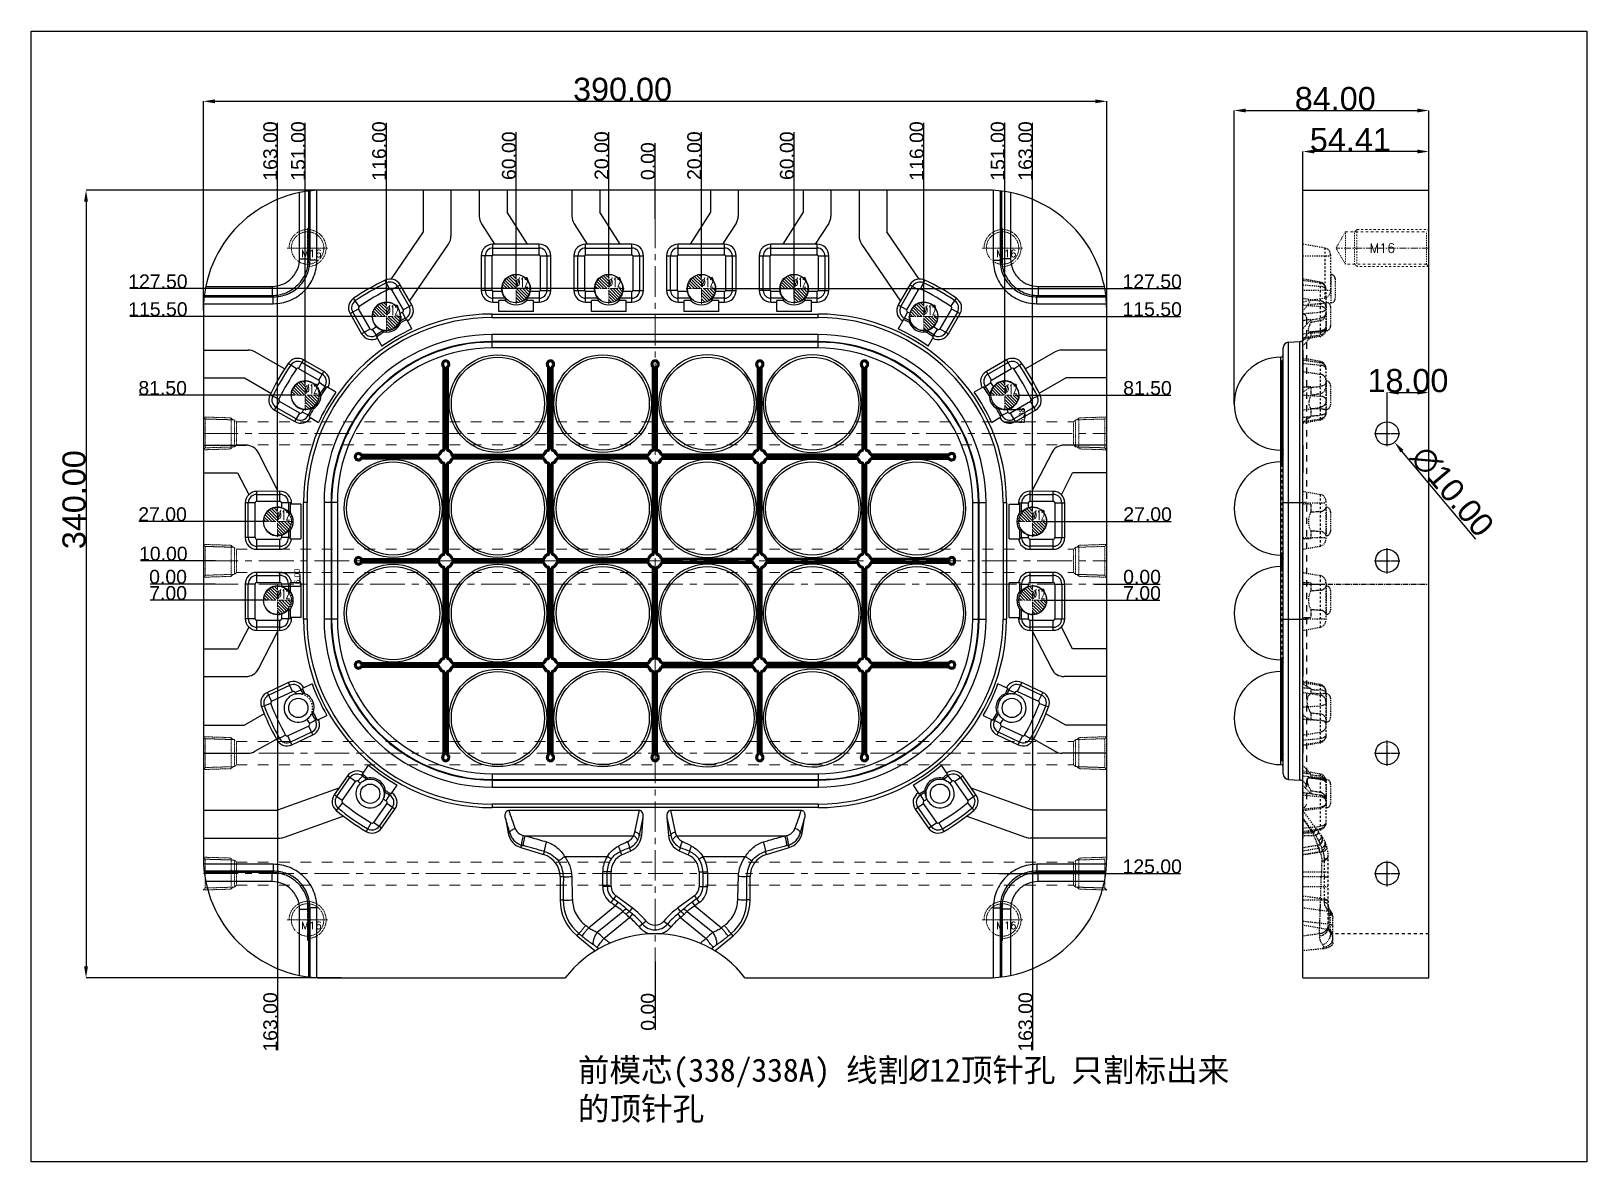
# Model space of a CAD drawing. Header units: millimetres. Extents: x 2704 to 3376, y 1494 to 1982.
import ezdxf
from ezdxf.enums import TextEntityAlignment as Align

# ---------------------------------------------------------------- set-up
doc = ezdxf.new("R2010")
doc.units = ezdxf.units.MM
doc.linetypes.add('CENTER', pattern=[0.6, 0.375, -0.075, 0.075, -0.075])
doc.linetypes.add('HIDDEN', pattern=[0.2, 0.1, -0.1])
for name, color, linetype, lineweight in [('center', 1, 'CENTER', 9), ('cool', 153, 'HIDDEN', 9), ('dim', 82, 'Continuous', 9), ('epin', 13, 'Continuous', 9), ('screw', 33, 'Continuous', 13)]:
    doc.layers.add(name, color=color, linetype=linetype, lineweight=lineweight)
doc.layers.add('DEFAULT_2', color=8, linetype='HIDDEN')
doc.styles.get("Standard").update_dxf_attribs({"font": 'arial.ttf'})
doc.styles.add('TXT', font='txt.shx', dxfattribs={"bigfont": 'gbcbig.shx'})
doc.styles.add('TXT05', font='txt.shx', dxfattribs={"width": 0.5, "bigfont": 'gbcbig.shx'})
doc.dimstyles.new('mold', dxfattribs={"dimtxt": 10, "dimasz": 5, "dimexe": 0, "dimexo": 0, "dimgap": 0, "dimtad": 1, "dimzin": 1, "dimdsep": 46, "dimtxsty": 'Standard', "dimcen": 0, "dimclrd": 4, "dimclre": 4, "dimclrt": 6, "dimazin": 0, "dimtfac": 1, "dimtofl": 0, "dimtmove": 0, "dimatfit": 3, "dimfxl": 0, "dimarcsym": 0})

msp = doc.modelspace()

# ---------------------------------------------------------------- texts
at = {"insert": (2940.334, 1538.828), "char_height": 10, "width": 285.76825, "attachment_point": 1}
msp.add_mtext('{\\fSimSun|b0|i0|c134|p2;前模芯(338/338A) 线割\\fISOCPEUR|b0|i0|c134|p34;%%C\\fSimSun|b0|i0|c134|p2;12顶针孔 只割标出来的顶针孔}', dxfattribs=at)
at = {"layer": 'screw', "color": 222, "linetype": 'HIDDEN', "ltscale": 0.995164, "style": 'TXT'}
msp.add_text('M16', height=4, dxfattribs=at).set_placement((3287.655, 1888.635), align=Align.MIDDLE)

# ---------------------------------------------------------------- blocks, each defined once
blk = doc.blocks.new('*D101')
at = {"color": 4, "lineweight": -2, "transparency": 16777216}
for p, q in [((3223.68, 1821.47), (3223.68, 1947.99)), ((3228.68, 1947.99), (3302.68, 1947.99)), ((3307.68, 1913.63), (3307.68, 1947.99))]:
    blk.add_line(p, q, dxfattribs=at)
at = {"color": 4, "transparency": 16777216}
for points in [[(3228.68, 1948.82), (3228.68, 1947.16), (3223.68, 1947.99)], [(3302.68, 1948.82), (3302.68, 1947.16), (3307.68, 1947.99)]]:
    blk.add_solid(points, dxfattribs=at)
at = {"layer": 'Defpoints', "color": 0, "transparency": 16777216}
for p in [(3307.68, 1947.99), (3307.68, 1913.63), (3223.68, 1821.47)]:
    blk.add_point(p, dxfattribs=at)
at = {"color": 6, "transparency": 16777216, "insert": (3267.3, 1953.09), "char_height": 10, "attachment_point": 5}
blk.add_mtext('84.00', dxfattribs=at)
blk = doc.blocks.new('*D102')
at = {"color": 4, "lineweight": -2, "transparency": 16777216}
for p, q in [((3253.27, 1913.63), (3253.27, 1930.3)), ((3302.68, 1930.3), (3258.27, 1930.3)), ((3307.68, 1913.63), (3307.68, 1930.3))]:
    blk.add_line(p, q, dxfattribs=at)
at = {"color": 4, "transparency": 16777216}
for points in [[(3258.27, 1931.13), (3258.27, 1929.46), (3253.27, 1930.3)], [(3302.68, 1931.13), (3302.68, 1929.46), (3307.68, 1930.3)]]:
    blk.add_solid(points, dxfattribs=at)
at = {"layer": 'Defpoints', "color": 0, "transparency": 16777216}
for p in [(3253.27, 1930.3), (3253.27, 1913.63), (3307.68, 1913.63)]:
    blk.add_point(p, dxfattribs=at)
at = {"color": 6, "transparency": 16777216, "insert": (3273.8, 1935.4), "char_height": 10, "attachment_point": 5}
blk.add_mtext('54.41', dxfattribs=at)
blk = doc.blocks.new('screw_m16_g')
at = {"layer": 'screw', "color": 1, "linetype": 'CENTER', "ltscale": 0.497582}
for p, q in [((0, -8.8), (0, 8.8)), ((-8.8, 0), (8.8, 0))]:
    blk.add_line(p, q, dxfattribs=at)
at = {"layer": 'screw', "color": 33, "linetype": 'HIDDEN', "ltscale": 0.497582}
blk.add_circle((0, 0), 7, dxfattribs=at)
at = {"layer": 'screw', "color": 92, "linetype": 'HIDDEN', "ltscale": 0.497582}
blk.add_arc((0, 0), 8, 270, 180, dxfattribs=at)
at = {"layer": 'screw', "color": 6, "style": 'TXT'}
blk.add_text('M16', height=3.2, dxfattribs=at).set_placement((-2.72, -4))
blk = doc.blocks.new('cool_jt_f12')
at = {"layer": 'cool', "ltscale": 0.3}
for p, q in [((0, 7.0785), (0.856, 6.2225)), ((0, 7.0785), (12, 6.7035)), ((0.856, 6.2225), (0.856, -6.2225)), ((13.5, 5.827375), (0.856, 6.2225)), ((0.856, 6.2225), (13.5, 5.827375)), ((12, 6.7035), (12.856, 5.8475)), ((12, 6.7035), (12, -6.7035)), ((14.327375, 5), (13.5, 5.827375)), ((13.5, -5.827375), (13.5, 5.827375)), ((14.327375, -5), (14.327375, 5)), ((0.856, -6.2225), (0, -7.0785)), ((0, -7.0785), (12, -6.7035)), ((0.856, -6.2225), (13.5, -5.827375)), ((12, -6.7035), (12.856, -5.8475)), ((13.5, -5.827375), (14.327375, -5))]:
    blk.add_line(p, q, dxfattribs=at)
blk = doc.blocks.new('7')
at = {"layer": 'cool', "ltscale": 46}
for p, q in [((-1665.25, -2312.72), (-1303.91, -2312.72)), ((-1665.25, -2322.72), (-1303.91, -2322.72))]:
    blk.add_line(p, q, dxfattribs=at)
at = {"layer": 'cool', "color": 1, "linetype": 'CENTER', "ltscale": 40}
blk.add_line((-1679.58, -2317.72), (-1289.58, -2317.72), dxfattribs=at)
at = {"layer": 'cool', "ltscale": 0.932966}
blk.add_blockref('cool_jt_f12', (-1679.58, -2317.72), dxfattribs=at)
at = {"layer": 'cool', "ltscale": 0.932966, "rotation": 180}
blk.add_blockref('cool_jt_f12', (-1289.58, -2317.72), dxfattribs=at)
blk = doc.blocks.new('*D103')
at = {"color": 4, "lineweight": -2, "transparency": 16777216}
for p, q in [((3289.68, 1813.63), (3289.68, 1826.26)), ((3294.68, 1826.26), (3302.68, 1826.26)), ((3307.68, 1813.63), (3307.68, 1826.26))]:
    blk.add_line(p, q, dxfattribs=at)
at = {"color": 4, "transparency": 16777216}
for points in [[(3294.68, 1827.09), (3294.68, 1825.43), (3289.68, 1826.26)], [(3302.68, 1827.09), (3302.68, 1825.43), (3307.68, 1826.26)]]:
    blk.add_solid(points, dxfattribs=at)
at = {"layer": 'Defpoints', "color": 0, "transparency": 16777216}
for p in [(3307.68, 1826.26), (3289.68, 1813.63), (3307.68, 1813.63)]:
    blk.add_point(p, dxfattribs=at)
at = {"color": 6, "transparency": 16777216, "insert": (3298.68, 1831.37), "char_height": 10, "attachment_point": 5}
blk.add_mtext('18.00', dxfattribs=at)
blk = doc.blocks.new('*D104')
at = {"color": 4, "lineweight": -2, "transparency": 16777216}
blk.add_line((3328.04, 1763.04), (3296.11, 1800.98), dxfattribs=at)
at = {"color": 4, "transparency": 16777216}
blk.add_solid([(3296.75, 1801.52), (3295.48, 1800.45), (3292.9, 1804.81)], dxfattribs=at)
at = {"layer": 'Defpoints', "color": 0, "transparency": 16777216}
for p in [(3286.46, 1812.46), (3292.9, 1804.81)]:
    blk.add_point(p, dxfattribs=at)
at = {"color": 6, "transparency": 16777216, "insert": (3317.81, 1783.57), "char_height": 10, "attachment_point": 5, "rotation": 310.08}
blk.add_mtext('∅10.00', dxfattribs=at)
blk = doc.blocks.new('*D105')
at = {"color": 4, "lineweight": -2, "transparency": 16777216}
for p, q in [((2778.67, 1861.63), (2778.67, 1951.97)), ((2783.67, 1951.97), (3163.67, 1951.97)), ((3168.67, 1861.63), (3168.67, 1951.97))]:
    blk.add_line(p, q, dxfattribs=at)
at = {"color": 4, "transparency": 16777216}
for points in [[(2783.67, 1952.8), (2783.67, 1951.14), (2778.67, 1951.97)], [(3163.67, 1952.8), (3163.67, 1951.14), (3168.67, 1951.97)]]:
    blk.add_solid(points, dxfattribs=at)
at = {"layer": 'Defpoints', "color": 0, "transparency": 16777216}
for p in [(3168.67, 1951.97), (2778.67, 1861.63), (3168.67, 1861.63)]:
    blk.add_point(p, dxfattribs=at)
at = {"color": 6, "transparency": 16777216, "insert": (2959.63, 1957.08), "char_height": 10, "attachment_point": 5}
blk.add_mtext('390.00', dxfattribs=at)
blk = doc.blocks.new('*D106')
at = {"color": 4, "lineweight": -2, "transparency": 16777216}
for p, q in [((2838.19, 1913.63), (2728.03, 1913.63)), ((2728.03, 1908.63), (2728.03, 1578.63)), ((2838.19, 1573.63), (2728.03, 1573.63))]:
    blk.add_line(p, q, dxfattribs=at)
at = {"color": 4, "transparency": 16777216}
for points in [[(2727.19, 1908.63), (2728.86, 1908.63), (2728.03, 1913.63)], [(2727.19, 1578.63), (2728.86, 1578.63), (2728.03, 1573.63)]]:
    blk.add_solid(points, dxfattribs=at)
at = {"layer": 'Defpoints', "color": 0, "transparency": 16777216}
for p in [(2838.19, 1913.63), (2728.03, 1573.63), (2838.19, 1573.63)]:
    blk.add_point(p, dxfattribs=at)
at = {"color": 6, "transparency": 16777216, "insert": (2722.92, 1780.02), "char_height": 10, "attachment_point": 5, "rotation": 90}
blk.add_mtext('340.00', dxfattribs=at)
blk = doc.blocks.new('*D70')
at = {"layer": 'Defpoints', "color": 0, "transparency": 16777216}
for p in [(2973.67, 1743.63), (3163.38, 1743.63), (3176.12, 1743.63)]:
    blk.add_point(p, dxfattribs=at)
at = {"layer": 'dim', "color": 4, "lineweight": -2, "transparency": 16777216}
blk.add_line((3163.38, 1743.63), (3191.68, 1743.63), dxfattribs=at)
at = {"layer": 'dim', "color": 6, "transparency": 16777216, "insert": (3183.9, 1746.7), "char_height": 6, "attachment_point": 5}
blk.add_mtext('0.00', dxfattribs=at)
blk = doc.blocks.new('*D108')
at = {"layer": 'Defpoints', "color": 0, "transparency": 16777216}
for p in [(2973.67, 1743.63), (3140.84, 1736.63), (3176.12, 1736.63)]:
    blk.add_point(p, dxfattribs=at)
at = {"layer": 'dim', "color": 4, "lineweight": -2, "transparency": 16777216}
blk.add_line((3140.84, 1736.63), (3191.63, 1736.63), dxfattribs=at)
at = {"layer": 'dim', "color": 6, "transparency": 16777216, "insert": (3183.88, 1739.7), "char_height": 6, "attachment_point": 5}
blk.add_mtext('7.00', dxfattribs=at)
blk = doc.blocks.new('*D113')
at = {"layer": 'Defpoints', "color": 0, "transparency": 16777216}
for p in [(2973.67, 1743.63), (3122.02, 1618.63), (3176.12, 1618.63)]:
    blk.add_point(p, dxfattribs=at)
at = {"layer": 'dim', "color": 4, "lineweight": -2, "transparency": 16777216}
blk.add_line((3122.02, 1618.63), (3200.44, 1618.63), dxfattribs=at)
at = {"layer": 'dim', "color": 6, "transparency": 16777216, "insert": (3188.28, 1621.7), "char_height": 6, "attachment_point": 5}
blk.add_mtext('125.00', dxfattribs=at)
blk = doc.blocks.new('*D115')
at = {"layer": 'Defpoints', "color": 0, "transparency": 16777216}
for p in [(3141.07, 1770.63), (3176.12, 1770.63), (2973.67, 1743.63)]:
    blk.add_point(p, dxfattribs=at)
at = {"layer": 'dim', "color": 4, "lineweight": -2, "transparency": 16777216}
blk.add_line((3141.07, 1770.63), (3196.45, 1770.63), dxfattribs=at)
at = {"layer": 'dim', "color": 6, "transparency": 16777216, "insert": (3186.28, 1773.7), "char_height": 6, "attachment_point": 5}
blk.add_mtext('27.00', dxfattribs=at)
blk = doc.blocks.new('*D117')
at = {"layer": 'Defpoints', "color": 0, "transparency": 16777216}
for p in [(3129.07, 1825.13), (3176.12, 1825.13), (2973.67, 1743.63)]:
    blk.add_point(p, dxfattribs=at)
at = {"layer": 'dim', "color": 4, "lineweight": -2, "transparency": 16777216}
blk.add_line((3129.07, 1825.13), (3196.35, 1825.13), dxfattribs=at)
at = {"layer": 'dim', "color": 6, "transparency": 16777216, "insert": (3186.24, 1828.2), "char_height": 6, "attachment_point": 5}
blk.add_mtext('81.50', dxfattribs=at)
blk = doc.blocks.new('*D118')
at = {"layer": 'Defpoints', "color": 0, "transparency": 16777216}
for p in [(3094.07, 1859.13), (3176.12, 1859.13), (2973.67, 1743.63)]:
    blk.add_point(p, dxfattribs=at)
at = {"layer": 'dim', "color": 4, "lineweight": -2, "transparency": 16777216}
blk.add_line((3094.07, 1859.13), (3200.44, 1859.13), dxfattribs=at)
at = {"layer": 'dim', "color": 6, "transparency": 16777216, "insert": (3188.28, 1862.2), "char_height": 6, "attachment_point": 5}
blk.add_mtext('115.50', dxfattribs=at)
blk = doc.blocks.new('*D119')
at = {"layer": 'Defpoints', "color": 0, "transparency": 16777216}
for p in [(2998.07, 1871.13), (3176.12, 1871.13), (2973.67, 1743.63)]:
    blk.add_point(p, dxfattribs=at)
at = {"layer": 'dim', "color": 4, "lineweight": -2, "transparency": 16777216}
blk.add_line((2998.07, 1871.13), (3200.44, 1871.13), dxfattribs=at)
at = {"layer": 'dim', "color": 6, "transparency": 16777216, "insert": (3188.28, 1874.2), "char_height": 6, "attachment_point": 5}
blk.add_mtext('127.50', dxfattribs=at)
blk = doc.blocks.new('*D71')
at = {"layer": 'Defpoints', "color": 0, "transparency": 16777216}
for p in [(2973.67, 1918.36), (2973.67, 1901.18), (2973.67, 1743.63)]:
    blk.add_point(p, dxfattribs=at)
at = {"layer": 'dim', "color": 4, "lineweight": -2, "transparency": 16777216}
blk.add_line((2973.67, 1901.18), (2973.67, 1933.92), dxfattribs=at)
at = {"layer": 'dim', "color": 6, "transparency": 16777216, "insert": (2970.61, 1926.14), "char_height": 6, "attachment_point": 5, "rotation": 90}
blk.add_mtext('0.00', dxfattribs=at)
blk = doc.blocks.new('*D121')
at = {"layer": 'Defpoints', "color": 0, "transparency": 16777216}
for p in [(2993.67, 1918.36), (2993.67, 1875.53), (2973.67, 1743.63)]:
    blk.add_point(p, dxfattribs=at)
at = {"layer": 'dim', "color": 4, "lineweight": -2, "transparency": 16777216}
blk.add_line((2993.67, 1875.53), (2993.67, 1938.68), dxfattribs=at)
at = {"layer": 'dim', "color": 6, "transparency": 16777216, "insert": (2990.61, 1928.52), "char_height": 6, "attachment_point": 5, "rotation": 90}
blk.add_mtext('20.00', dxfattribs=at)
blk = doc.blocks.new('*D122')
at = {"layer": 'Defpoints', "color": 0, "transparency": 16777216}
for p in [(3033.67, 1918.36), (3033.67, 1866.97), (2973.67, 1743.63)]:
    blk.add_point(p, dxfattribs=at)
at = {"layer": 'dim', "color": 4, "lineweight": -2, "transparency": 16777216}
blk.add_line((3033.67, 1866.97), (3033.67, 1938.61), dxfattribs=at)
at = {"layer": 'dim', "color": 6, "transparency": 16777216, "insert": (3030.61, 1928.49), "char_height": 6, "attachment_point": 5, "rotation": 90}
blk.add_mtext('60.00', dxfattribs=at)
blk = doc.blocks.new('*D123')
at = {"layer": 'Defpoints', "color": 0, "transparency": 16777216}
for p in [(3089.67, 1918.36), (3089.67, 1863.53), (2973.67, 1743.63)]:
    blk.add_point(p, dxfattribs=at)
at = {"layer": 'dim', "color": 4, "lineweight": -2, "transparency": 16777216}
blk.add_line((3089.67, 1863.53), (3089.67, 1942.68), dxfattribs=at)
at = {"layer": 'dim', "color": 6, "transparency": 16777216, "insert": (3086.61, 1930.52), "char_height": 6, "attachment_point": 5, "rotation": 90}
blk.add_mtext('116.00', dxfattribs=at)
blk = doc.blocks.new('*D124')
at = {"layer": 'Defpoints', "color": 0, "transparency": 16777216}
for p in [(3124.67, 1918.36), (3124.67, 1829.53), (2973.67, 1743.63)]:
    blk.add_point(p, dxfattribs=at)
at = {"layer": 'dim', "color": 4, "lineweight": -2, "transparency": 16777216}
blk.add_line((3124.67, 1829.53), (3124.67, 1942.68), dxfattribs=at)
at = {"layer": 'dim', "color": 6, "transparency": 16777216, "insert": (3121.61, 1930.52), "char_height": 6, "attachment_point": 5, "rotation": 90}
blk.add_mtext('151.00', dxfattribs=at)
blk = doc.blocks.new('*D126')
at = {"layer": 'Defpoints', "color": 0, "transparency": 16777216}
for p in [(3136.67, 1918.36), (3136.67, 1775.03), (2973.67, 1743.63)]:
    blk.add_point(p, dxfattribs=at)
at = {"layer": 'dim', "color": 4, "lineweight": -2, "transparency": 16777216}
blk.add_line((3136.67, 1775.03), (3136.67, 1942.68), dxfattribs=at)
at = {"layer": 'dim', "color": 6, "transparency": 16777216, "insert": (3133.6, 1930.52), "char_height": 6, "attachment_point": 5, "rotation": 90}
blk.add_mtext('163.00', dxfattribs=at)
blk = doc.blocks.new('*D72')
at = {"layer": 'Defpoints', "color": 0, "transparency": 16777216}
for p in [(2973.67, 1743.63), (2973.67, 1580.76), (2973.67, 1566.76)]:
    blk.add_point(p, dxfattribs=at)
at = {"layer": 'dim', "color": 4, "lineweight": -2, "transparency": 16777216}
blk.add_line((2973.67, 1580.76), (2973.67, 1551.19), dxfattribs=at)
at = {"layer": 'dim', "color": 6, "transparency": 16777216, "insert": (2970.61, 1558.98), "char_height": 6, "attachment_point": 5, "rotation": 90}
blk.add_mtext('0.00', dxfattribs=at)
blk = doc.blocks.new('*D132')
at = {"layer": 'Defpoints', "color": 0, "transparency": 16777216}
for p in [(2973.67, 1743.63), (3136.67, 1732.23), (3136.67, 1566.76)]:
    blk.add_point(p, dxfattribs=at)
at = {"layer": 'dim', "color": 4, "lineweight": -2, "transparency": 16777216}
blk.add_line((3136.67, 1732.23), (3136.67, 1542.44), dxfattribs=at)
at = {"layer": 'dim', "color": 6, "transparency": 16777216, "insert": (3133.6, 1554.6), "char_height": 6, "attachment_point": 5, "rotation": 90}
blk.add_mtext('163.00', dxfattribs=at)
blk = doc.blocks.new('*D73')
at = {"layer": 'Defpoints', "color": 0, "transparency": 16777216}
for p in [(2771.22, 1743.63), (2783.96, 1743.63), (2973.67, 1743.63)]:
    blk.add_point(p, dxfattribs=at)
at = {"layer": 'dim', "color": 4, "lineweight": -2, "transparency": 16777216}
blk.add_line((2783.96, 1743.63), (2755.66, 1743.63), dxfattribs=at)
at = {"layer": 'dim', "color": 6, "transparency": 16777216, "insert": (2763.44, 1746.7), "char_height": 6, "attachment_point": 5}
blk.add_mtext('0.00', dxfattribs=at)
blk = doc.blocks.new('*D74')
at = {"layer": 'Defpoints', "color": 0, "transparency": 16777216}
for p in [(2771.22, 1753.63), (2783.96, 1753.63), (2973.67, 1743.63)]:
    blk.add_point(p, dxfattribs=at)
at = {"layer": 'dim', "color": 4, "lineweight": -2, "transparency": 16777216}
blk.add_line((2783.96, 1753.63), (2751.56, 1753.63), dxfattribs=at)
at = {"layer": 'dim', "color": 6, "transparency": 16777216, "insert": (2761.39, 1756.7), "char_height": 6, "attachment_point": 5}
blk.add_mtext('10.00', dxfattribs=at)
blk = doc.blocks.new('*D75')
at = {"layer": 'Defpoints', "color": 0, "transparency": 16777216}
for p in [(2973.67, 1743.63), (2771.22, 1736.63), (2806.5, 1736.63)]:
    blk.add_point(p, dxfattribs=at)
at = {"layer": 'dim', "color": 4, "lineweight": -2, "transparency": 16777216}
blk.add_line((2806.5, 1736.63), (2755.71, 1736.63), dxfattribs=at)
at = {"layer": 'dim', "color": 6, "transparency": 16777216, "insert": (2763.46, 1739.7), "char_height": 6, "attachment_point": 5}
blk.add_mtext('7.00', dxfattribs=at)
blk = doc.blocks.new('*D82')
at = {"layer": 'Defpoints', "color": 0, "transparency": 16777216}
for p in [(2771.22, 1770.63), (2806.27, 1770.63), (2973.67, 1743.63)]:
    blk.add_point(p, dxfattribs=at)
at = {"layer": 'dim', "color": 4, "lineweight": -2, "transparency": 16777216}
blk.add_line((2806.27, 1770.63), (2750.89, 1770.63), dxfattribs=at)
at = {"layer": 'dim', "color": 6, "transparency": 16777216, "insert": (2761.06, 1773.7), "char_height": 6, "attachment_point": 5}
blk.add_mtext('27.00', dxfattribs=at)
blk = doc.blocks.new('*D84')
at = {"layer": 'Defpoints', "color": 0, "transparency": 16777216}
for p in [(2771.22, 1825.13), (2818.27, 1825.13), (2973.67, 1743.63)]:
    blk.add_point(p, dxfattribs=at)
at = {"layer": 'dim', "color": 4, "lineweight": -2, "transparency": 16777216}
blk.add_line((2818.27, 1825.13), (2750.99, 1825.13), dxfattribs=at)
at = {"layer": 'dim', "color": 6, "transparency": 16777216, "insert": (2761.1, 1828.2), "char_height": 6, "attachment_point": 5}
blk.add_mtext('81.50', dxfattribs=at)
blk = doc.blocks.new('*D85')
at = {"layer": 'Defpoints', "color": 0, "transparency": 16777216}
for p in [(2771.22, 1859.13), (2853.27, 1859.13), (2973.67, 1743.63)]:
    blk.add_point(p, dxfattribs=at)
at = {"layer": 'dim', "color": 4, "lineweight": -2, "transparency": 16777216}
blk.add_line((2853.27, 1859.13), (2746.9, 1859.13), dxfattribs=at)
at = {"layer": 'dim', "color": 6, "transparency": 16777216, "insert": (2759.06, 1862.2), "char_height": 6, "attachment_point": 5}
blk.add_mtext('115.50', dxfattribs=at)
blk = doc.blocks.new('*D86')
at = {"layer": 'Defpoints', "color": 0, "transparency": 16777216}
for p in [(2771.22, 1871.13), (2949.27, 1871.13), (2973.67, 1743.63)]:
    blk.add_point(p, dxfattribs=at)
at = {"layer": 'dim', "color": 4, "lineweight": -2, "transparency": 16777216}
blk.add_line((2949.27, 1871.13), (2746.9, 1871.13), dxfattribs=at)
at = {"layer": 'dim', "color": 6, "transparency": 16777216, "insert": (2759.06, 1874.2), "char_height": 6, "attachment_point": 5}
blk.add_mtext('127.50', dxfattribs=at)
blk = doc.blocks.new('*D88')
at = {"layer": 'Defpoints', "color": 0, "transparency": 16777216}
for p in [(2953.67, 1918.36), (2953.67, 1875.53), (2973.67, 1743.63)]:
    blk.add_point(p, dxfattribs=at)
at = {"layer": 'dim', "color": 4, "lineweight": -2, "transparency": 16777216}
blk.add_line((2953.67, 1875.53), (2953.67, 1938.68), dxfattribs=at)
at = {"layer": 'dim', "color": 6, "transparency": 16777216, "insert": (2950.61, 1928.52), "char_height": 6, "attachment_point": 5, "rotation": 90}
blk.add_mtext('20.00', dxfattribs=at)
blk = doc.blocks.new('*D89')
at = {"layer": 'Defpoints', "color": 0, "transparency": 16777216}
for p in [(2913.67, 1918.36), (2913.67, 1875.3), (2973.67, 1743.63)]:
    blk.add_point(p, dxfattribs=at)
at = {"layer": 'dim', "color": 4, "lineweight": -2, "transparency": 16777216}
blk.add_line((2913.67, 1875.3), (2913.67, 1938.61), dxfattribs=at)
at = {"layer": 'dim', "color": 6, "transparency": 16777216, "insert": (2910.61, 1928.49), "char_height": 6, "attachment_point": 5, "rotation": 90}
blk.add_mtext('60.00', dxfattribs=at)
blk = doc.blocks.new('*D90')
at = {"layer": 'Defpoints', "color": 0, "transparency": 16777216}
for p in [(2857.67, 1918.36), (2857.67, 1863.53), (2973.67, 1743.63)]:
    blk.add_point(p, dxfattribs=at)
at = {"layer": 'dim', "color": 4, "lineweight": -2, "transparency": 16777216}
blk.add_line((2857.67, 1863.53), (2857.67, 1942.68), dxfattribs=at)
at = {"layer": 'dim', "color": 6, "transparency": 16777216, "insert": (2854.61, 1930.52), "char_height": 6, "attachment_point": 5, "rotation": 90}
blk.add_mtext('116.00', dxfattribs=at)
blk = doc.blocks.new('*D91')
at = {"layer": 'Defpoints', "color": 0, "transparency": 16777216}
for p in [(2822.67, 1918.36), (2822.67, 1829.53), (2973.67, 1743.63)]:
    blk.add_point(p, dxfattribs=at)
at = {"layer": 'dim', "color": 4, "lineweight": -2, "transparency": 16777216}
blk.add_line((2822.67, 1829.53), (2822.67, 1942.68), dxfattribs=at)
at = {"layer": 'dim', "color": 6, "transparency": 16777216, "insert": (2819.61, 1930.52), "char_height": 6, "attachment_point": 5, "rotation": 90}
blk.add_mtext('151.00', dxfattribs=at)
blk = doc.blocks.new('*D93')
at = {"layer": 'Defpoints', "color": 0, "transparency": 16777216}
for p in [(2810.67, 1918.36), (2810.67, 1775.03), (2973.67, 1743.63)]:
    blk.add_point(p, dxfattribs=at)
at = {"layer": 'dim', "color": 4, "lineweight": -2, "transparency": 16777216}
blk.add_line((2810.67, 1775.03), (2810.67, 1942.68), dxfattribs=at)
at = {"layer": 'dim', "color": 6, "transparency": 16777216, "insert": (2807.6, 1930.52), "char_height": 6, "attachment_point": 5, "rotation": 90}
blk.add_mtext('163.00', dxfattribs=at)
blk = doc.blocks.new('*D99')
at = {"layer": 'Defpoints', "color": 0, "transparency": 16777216}
for p in [(2973.67, 1743.63), (2810.67, 1732.23), (2810.67, 1566.76)]:
    blk.add_point(p, dxfattribs=at)
at = {"layer": 'dim', "color": 4, "lineweight": -2, "transparency": 16777216}
blk.add_line((2810.67, 1732.23), (2810.67, 1542.44), dxfattribs=at)
at = {"layer": 'dim', "color": 6, "transparency": 16777216, "insert": (2807.6, 1554.6), "char_height": 6, "attachment_point": 5, "rotation": 90}
blk.add_mtext('163.00', dxfattribs=at)
blk = doc.blocks.new('*D100')
at = {"layer": 'Defpoints', "color": 0, "transparency": 16777216}
for p in [(2810.67, 1748.63), (2820.43, 1748.63), (2810.67, 1742.63)]:
    blk.add_point(p, dxfattribs=at)
at = {"layer": 'dim', "color": 4, "linetype": 'Continuous', "lineweight": -2, "transparency": 16777216}
for p, q in [((2810.67, 1748.63), (2820.43, 1748.63)), ((2820.43, 1744.63), (2820.43, 1746.63)), ((2810.67, 1742.63), (2820.43, 1742.63))]:
    blk.add_line(p, q, dxfattribs=at)
at = {"layer": 'dim', "color": 4, "transparency": 16777216}
for points in [[(2820.1, 1746.63), (2820.77, 1746.63), (2820.43, 1748.63)], [(2820.1, 1744.63), (2820.77, 1744.63), (2820.43, 1742.63)]]:
    blk.add_solid(points, dxfattribs=at)
at = {"layer": 'dim', "color": 6, "transparency": 16777216, "insert": (2819.16, 1746.93), "char_height": 2.5, "attachment_point": 5, "rotation": 90}
blk.add_mtext('6.00', dxfattribs=at)
blk = doc.blocks.new('*D133')
at = {"layer": 'Defpoints', "color": 0, "transparency": 16777216}
for p in [(3125.46, 1819.01), (3125.46, 1813.63), (3133.25, 1813.63)]:
    blk.add_point(p, dxfattribs=at)
at = {"layer": 'dim', "color": 4, "linetype": 'Continuous', "lineweight": -2, "transparency": 16777216}
for p, q in [((3125.46, 1819.01), (3133.25, 1819.01)), ((3125.46, 1813.63), (3133.25, 1813.63)), ((3133.25, 1817.01), (3133.25, 1815.63))]:
    blk.add_line(p, q, dxfattribs=at)
at = {"layer": 'dim', "color": 4, "transparency": 16777216}
for points in [[(3132.92, 1817.01), (3133.59, 1817.01), (3133.25, 1819.01)], [(3132.92, 1815.63), (3133.59, 1815.63), (3133.25, 1813.63)]]:
    blk.add_solid(points, dxfattribs=at)
at = {"layer": 'dim', "color": 6, "transparency": 16777216, "insert": (3131.98, 1816.32), "char_height": 2.5, "attachment_point": 5, "rotation": 90}
blk.add_mtext('5.38', dxfattribs=at)
blk = doc.blocks.new('epin_ejp_12')
at = {"layer": 'epin'}
h = blk.add_hatch(dxfattribs=at)
h.set_pattern_fill('_ANSI31', color=123, scale=0.3, angle=90)
h.set_pattern_definition([(135, (-2810.66975, -1736.6349), (-0.6735192, -0.6735192), [])])
h.paths.add_polyline_path([(0, 6, 0.414214), (-6, 0), (0, 0)])
h.paths.add_polyline_path([(6, 0), (0, 0), (0, -6, 0.414214)])
at = {"layer": 'epin', "color": 1, "linetype": 'CENTER', "ltscale": 6.096}
for p, q in [((-6.6, 0), (6.6, 0)), ((0, -6.6), (0, 6.6))]:
    blk.add_line(p, q, dxfattribs=at)
at = {"layer": 'epin'}
blk.add_circle((0, 0), 6, dxfattribs=at)
at = {"layer": 'epin', "color": 6, "style": 'TXT05', "width": 0.5}
blk.add_text('%%c12', height=4.2, dxfattribs=at).set_placement((2.69, 2.7), align=Align.MIDDLE)

# ---------------------------------------------------------------- dimensions: what is measured, and where the dimension line sits
for base, p1, p2, picture, middle in [((3168.67, 1951.969), (2778.67, 1861.635), (3168.67, 1861.635), '*D105', (2959.628, 1951.969)), ((3307.676, 1947.989), (3223.676, 1821.472), (3307.676, 1913.635), '*D101', (3267.297, 1947.989)), ((3253.2709, 1930.2977), (3307.676, 1913.6349), (3253.2709, 1913.6349), '*D102', (3273.7954, 1930.2977)), ((3307.676, 1826.261), (3289.676, 1813.635), (3307.676, 1813.635), '*D103', (3298.676, 1826.261))]:
    dim = msp.add_linear_dim(base=base, p1=p1, p2=p2, dimstyle='mold')
    dim.commit()
    dim.dimension.update_dxf_attribs({"geometry": picture, "text_midpoint": middle, "dimtype": 160})
dim = msp.add_linear_dim(base=(2728.026, 1573.635), p1=(2838.195, 1913.635), p2=(2838.195, 1573.635), angle=90, dimstyle='mold')
dim.commit()
dim.dimension.update_dxf_attribs({"geometry": '*D106', "text_midpoint": (2728.026, 1780.018), "dimtype": 160})
dim = msp.add_diameter_dim_2p(p1=(3286.457, 1812.461), p2=(3292.895, 1804.809), dimstyle='mold')
dim.commit()
dim.dimension.update_dxf_attribs({"geometry": '*D104', "text_midpoint": (3317.81, 1783.566)})
at = {"layer": 'dim'}
for feature_location, offset, dtype, origin, picture, middle in [((2810.67, 1775.035), (0, 143.321), 1, (2973.67, 1743.635), '*D93', (2807.604, 1930.517)), ((2822.67, 1829.535), (0, 88.821), 1, (2973.67, 1743.635), '*D91', (2819.606, 1930.517)), ((2857.67, 1863.535), (0, 54.821), 1, (2973.67, 1743.635), '*D90', (2854.606, 1930.517)), ((3089.67, 1863.535), (0, 54.821), 1, (2973.67, 1743.635), '*D123', (3086.606, 1930.517)), ((3124.67, 1829.535), (0, 88.821), 1, (2973.67, 1743.635), '*D124', (3121.606, 1930.517)), ((3136.67, 1775.035), (0, 143.321), 1, (2973.67, 1743.635), '*D126', (3133.604, 1930.517)), ((2913.67, 1875.302), (0, 43.053), 1, (2973.67, 1743.635), '*D89', (2910.606, 1928.485)), ((2953.67, 1875.535), (0, 42.821), 1, (2973.67, 1743.635), '*D88', (2950.606, 1928.52)), ((2993.67, 1875.535), (0, 42.821), 1, (2973.67, 1743.635), '*D121', (2990.606, 1928.52)), ((3033.67, 1866.968), (0, 51.388), 1, (2973.67, 1743.635), '*D122', (3030.606, 1928.485)), ((2973.669744756, 1901.183268732), (0, 17.17217388), 1, (2973.669744756, 1743.634926678), '*D71', (2970.606306829, 1926.137843703)), ((2949.27, 1871.135), (-178.048, 0), 0, (2973.67, 1743.635), '*D86', (2759.06, 1874.198)), ((2998.07, 1871.135), (178.048, 0), 0, (2973.67, 1743.635), '*D119', (3188.28, 1874.198)), ((2853.27, 1859.135), (-82.048, 0), 0, (2973.67, 1743.635), '*D85', (2759.06, 1862.198)), ((3094.07, 1859.135), (82.048, 0), 0, (2973.67, 1743.635), '*D118', (3188.28, 1862.198)), ((2818.27, 1825.135), (-47.048, 0), 0, (2973.67, 1743.635), '*D84', (2761.104, 1828.198)), ((3129.07, 1825.135), (47.048, 0), 0, (2973.67, 1743.635), '*D117', (3186.235, 1828.198)), ((2806.27, 1770.635), (-35.048, 0), 0, (2973.67, 1743.635), '*D82', (2761.057, 1773.698)), ((3141.07, 1770.635), (35.048, 0), 0, (2973.67, 1743.635), '*D115', (3186.282, 1773.698)), ((2783.956, 1753.635), (-12.734, 0), 0, (2973.67, 1743.635), '*D74', (2761.391, 1756.698)), ((2783.955944657, 1743.634926678), (-12.734494471, 0), 0, (2973.669744756, 1743.634926678), '*D73', (2763.439049095, 1746.698364605)), ((3163.383544855, 1743.634926678), (12.734494471, 0), 0, (2973.669744756, 1743.634926678), '*D70', (3183.900440417, 1746.698364605)), ((2806.502, 1736.635), (-35.281, 0), 0, (2973.67, 1743.635), '*D75', (2763.464, 1739.698)), ((2810.67, 1732.235), (0, -165.475), 1, (2973.67, 1743.635), '*D99', (2807.604, 1554.598)), ((2973.669744756, 1580.762505438), (0, -14.00271856), 1, (2973.669744756, 1743.634926678), '*D72', (2970.606306829, 1558.977385786)), ((3140.837, 1736.635), (35.281, 0), 0, (2973.67, 1743.635), '*D108', (3183.876, 1739.698)), ((3122.024, 1618.635), (54.094, 0), 0, (2973.67, 1743.635), '*D113', (3188.28, 1621.698)), ((3136.67, 1732.235), (0, -165.475), 1, (2973.67, 1743.635), '*D132', (3133.604, 1554.598))]:
    dim = msp.add_ordinate_dim(feature_location=feature_location, offset=offset, dtype=dtype, origin=origin, dimstyle='mold', override={"dimtxt": 6, "dimasz": 2}, dxfattribs=at)
    dim.commit()
    dim.dimension.update_dxf_attribs({"geometry": picture, "text_midpoint": middle})
for base, p1, p2, picture, middle in [((3133.2539, 1813.6349), (3125.4581, 1819.0105), (3125.4581, 1813.6349), '*D133', (3133.2539, 1816.3227)), ((2820.433, 1748.635), (2810.67, 1742.635), (2810.67, 1748.635), '*D100', (2820.433, 1746.928))]:
    dim = msp.add_linear_dim(base=base, p1=p1, p2=p2, angle=90, dimstyle='mold', override={"dimtxt": 2.5, "dimasz": 2}, dxfattribs=at)
    dim.commit()
    dim.dimension.update_dxf_attribs({"geometry": picture, "text_midpoint": middle, "dimtype": 160})

# ---------------------------------------------------------------- linework, layer by layer
at = {"color": 7, "linetype": 'Continuous'}
for p, q in [((2820.193, 1883.995), (2820.193, 1912.569)), ((2824.154, 1883.995), (2824.154, 1913.225)), ((2824.712, 1883.437), (2824.712, 1913.293)), ((2827.683, 1883.437), (2827.683, 1913.549)), ((3116.67, 1913.635), (2830.67, 1913.635)), ((2873.575, 1913.635), (2873.575, 1895.604)), ((2885.575, 1913.635), (2885.575, 1893.752)), ((2897.783, 1913.635), (2897.783, 1902.376)), ((2909.783, 1913.635), (2909.783, 1904.12)), ((2937.783, 1913.635), (2937.783, 1902.376)), ((2949.783, 1913.635), (2949.783, 1904.12)), ((2997.557, 1913.635), (2997.557, 1904.12)), ((3009.557, 1913.635), (3009.557, 1902.376)), ((3037.557, 1913.635), (3037.557, 1904.12)), ((3049.557, 1913.635), (3049.557, 1902.376)), ((3061.765, 1913.635), (3061.765, 1893.752)), ((3073.765, 1913.635), (3073.765, 1895.604)), ((3119.656, 1913.549), (3119.656, 1883.437)), ((3122.627, 1913.293), (3122.627, 1883.437)), ((3123.186, 1913.225), (3123.186, 1883.995)), ((3127.147, 1912.569), (3127.147, 1883.995)), ((3253.271, 1844.591), (3253.271, 1913.635)), ((3253.271, 1913.635), (3307.676, 1913.635)), ((3307.676, 1573.635), (3307.676, 1913.635)), ((2918.56, 1890.304), (2909.783, 1904.12)), ((2958.56, 1890.304), (2949.783, 1904.12)), ((2997.557, 1904.12), (2988.79, 1890.322)), ((3037.557, 1904.12), (3028.79, 1890.322)), ((2873.575, 1895.604), (2859.714, 1875.284)), ((2898.718, 1899.158), (2904.332, 1890.322)), ((2938.718, 1899.158), (2944.332, 1890.322)), ((3002.996, 1890.304), (3008.621, 1899.158)), ((3042.996, 1890.304), (3048.621, 1899.158)), ((3087.637, 1875.267), (3073.765, 1895.604)), ((2867.72, 1865.726), (2884.532, 1890.371)), ((2903.67, 1885.688), (2903.67, 1890.322)), ((2923.67, 1890.322), (2903.67, 1890.322)), ((2903.67, 1888.643), (2923.67, 1888.643)), ((2923.67, 1885.688), (2923.67, 1890.322)), ((2943.67, 1885.688), (2943.67, 1890.322)), ((2963.67, 1890.322), (2943.67, 1890.322)), ((2943.67, 1888.643), (2963.67, 1888.643)), ((2963.67, 1885.688), (2963.67, 1890.322)), ((2983.67, 1885.688), (2983.67, 1890.322)), ((3003.67, 1890.322), (2983.67, 1890.322)), ((2983.67, 1888.643), (3003.67, 1888.643)), ((3003.67, 1885.688), (3003.67, 1890.322)), ((3023.67, 1885.688), (3023.67, 1890.322)), ((3043.67, 1890.322), (3023.67, 1890.322)), ((3023.67, 1888.643), (3043.67, 1888.643)), ((3043.67, 1885.688), (3043.67, 1890.322)), ((3062.808, 1890.371), (3079.608, 1865.742)), ((2820.193, 1883.995), (2824.154, 1883.995)), ((2824.154, 1883.995), (2824.712, 1883.437)), ((2827.683, 1883.437), (2824.712, 1883.437)), ((2898.67, 1885.322), (2898.67, 1870.322)), ((2903.303, 1885.322), (2898.67, 1885.322)), ((2900.349, 1870.322), (2900.349, 1885.322)), ((2903.303, 1870.322), (2903.303, 1885.322)), ((2903.67, 1885.688), (2923.67, 1885.688)), ((2924.037, 1885.322), (2924.037, 1870.322)), ((2924.037, 1885.322), (2928.67, 1885.322)), ((2926.991, 1885.322), (2926.991, 1870.322)), ((2928.67, 1870.322), (2928.67, 1885.322)), ((2938.67, 1885.322), (2938.67, 1870.322)), ((2938.67, 1885.322), (2943.303, 1885.322)), ((2940.349, 1870.322), (2940.349, 1885.322)), ((2943.303, 1870.322), (2943.303, 1885.322)), ((2943.67, 1885.688), (2963.67, 1885.688)), ((2964.037, 1885.322), (2964.037, 1870.322)), ((2964.037, 1885.322), (2968.67, 1885.322)), ((2966.991, 1885.322), (2966.991, 1870.322)), ((2968.67, 1870.322), (2968.67, 1885.322)), ((2978.67, 1885.322), (2978.67, 1870.322)), ((2978.67, 1885.322), (2983.303, 1885.322)), ((2980.349, 1870.322), (2980.349, 1885.322)), ((2983.303, 1870.322), (2983.303, 1885.322)), ((2983.67, 1885.688), (3003.67, 1885.688)), ((3004.037, 1885.322), (3004.037, 1870.322)), ((3004.037, 1885.322), (3008.67, 1885.322)), ((3006.991, 1885.322), (3006.991, 1870.322)), ((3008.67, 1870.322), (3008.67, 1885.322)), ((3018.67, 1885.322), (3018.67, 1870.322)), ((3018.67, 1885.322), (3023.303, 1885.322)), ((3020.349, 1870.322), (3020.349, 1885.322)), ((3023.303, 1870.322), (3023.303, 1885.322)), ((3023.67, 1885.688), (3043.67, 1885.688)), ((3044.037, 1885.322), (3044.037, 1870.322)), ((3044.037, 1885.322), (3048.67, 1885.322)), ((3046.991, 1885.322), (3046.991, 1870.322)), ((3048.67, 1870.322), (3048.67, 1885.322)), ((3119.656, 1883.437), (3122.627, 1883.437)), ((3123.186, 1883.995), (3122.627, 1883.437)), ((3127.147, 1883.995), (3123.186, 1883.995)), ((2859.015, 1870.947), (2857.161, 1874.806)), ((3088.324, 1870.947), (3090.178, 1874.806)), ((2779.012, 1867.592), (2808.868, 1867.592)), ((2779.08, 1868.151), (2808.309, 1868.151)), ((2779.736, 1872.112), (2808.309, 1872.112)), ((2808.309, 1872.112), (2808.309, 1868.151)), ((2808.309, 1868.151), (2808.868, 1867.592)), ((2808.868, 1864.622), (2808.868, 1867.592)), ((2859.95, 1870.659), (2863.642, 1872.79)), ((2859.95, 1870.659), (2864.966, 1861.971)), ((2862.509, 1872.136), (2867.525, 1863.448)), ((2868.673, 1864.111), (2863.642, 1872.79)), ((2903.303, 1870.322), (2898.67, 1870.322)), ((2903.67, 1865.322), (2903.67, 1869.955)), ((2907.609, 1869.955), (2903.67, 1869.955)), ((2923.67, 1869.955), (2919.731, 1869.955)), ((2923.67, 1869.955), (2923.67, 1865.322)), ((2924.037, 1870.322), (2928.67, 1870.322)), ((2938.67, 1870.322), (2943.303, 1870.322)), ((2943.67, 1865.322), (2943.67, 1869.955)), ((2947.609, 1869.955), (2943.67, 1869.955)), ((2963.67, 1869.955), (2959.731, 1869.955)), ((2963.67, 1865.322), (2963.67, 1869.955)), ((2964.037, 1870.322), (2968.67, 1870.322)), ((2983.303, 1870.322), (2978.67, 1870.322)), ((2983.67, 1865.322), (2983.67, 1869.955)), ((2987.609, 1869.955), (2983.67, 1869.955)), ((3003.67, 1869.955), (2999.731, 1869.955)), ((3003.67, 1865.322), (3003.67, 1869.955)), ((3004.037, 1870.322), (3008.67, 1870.322)), ((3023.303, 1870.322), (3018.67, 1870.322)), ((3023.67, 1865.322), (3023.67, 1869.955)), ((3027.609, 1869.955), (3023.67, 1869.955)), ((3043.67, 1869.955), (3039.731, 1869.955)), ((3043.67, 1865.322), (3043.67, 1869.955)), ((3044.037, 1870.322), (3048.67, 1870.322)), ((3083.698, 1872.79), (3078.667, 1864.111)), ((3079.815, 1863.448), (3084.831, 1872.136)), ((3082.374, 1861.971), (3087.389, 1870.659)), ((3083.698, 1872.79), (3087.389, 1870.659)), ((3139.03, 1868.151), (3138.472, 1867.592)), ((3138.472, 1864.622), (3138.472, 1867.592)), ((3138.472, 1867.592), (3168.327, 1867.592)), ((3139.03, 1872.112), (3139.03, 1868.151)), ((3139.03, 1872.112), (3167.603, 1872.112)), ((3139.03, 1868.151), (3168.26, 1868.151)), ((2778.67, 1861.635), (2778.67, 1625.635)), ((2778.756, 1864.622), (2808.868, 1864.622)), ((2841.994, 1860.321), (2845.701, 1862.461)), ((2848.157, 1852.299), (2843.142, 1860.984)), ((2845.92, 1863.416), (2843.518, 1866.959)), ((2850.715, 1853.776), (2845.701, 1862.461)), ((2866.212, 1857.638), (2864.649, 1860.96)), ((2864.966, 1861.971), (2868.673, 1864.111)), ((2908.795, 1867), (2903.67, 1867)), ((2903.67, 1865.322), (2906.17, 1865.322)), ((2906.17, 1861.322), (2906.17, 1865.931)), ((2909.105, 1865.931), (2906.17, 1865.931)), ((2921.17, 1861.322), (2906.17, 1861.322)), ((2921.17, 1865.931), (2918.235, 1865.931)), ((2923.67, 1867), (2918.544, 1867)), ((2921.17, 1861.322), (2921.17, 1865.931)), ((2921.17, 1865.322), (2923.67, 1865.322)), ((2948.795, 1867), (2943.67, 1867)), ((2943.67, 1865.322), (2946.17, 1865.322)), ((2946.17, 1861.322), (2946.17, 1865.931)), ((2949.105, 1865.931), (2946.17, 1865.931)), ((2961.17, 1861.322), (2946.17, 1861.322)), ((2961.17, 1865.931), (2958.235, 1865.931)), ((2963.67, 1867), (2958.544, 1867)), ((2961.17, 1861.322), (2961.17, 1865.931)), ((2961.17, 1865.322), (2963.67, 1865.322)), ((2988.795, 1867), (2983.67, 1867)), ((2983.67, 1865.322), (2986.17, 1865.322)), ((2986.17, 1861.322), (2986.17, 1865.931)), ((2989.105, 1865.931), (2986.17, 1865.931)), ((3001.17, 1861.322), (2986.17, 1861.322)), ((3001.17, 1865.931), (2998.235, 1865.931)), ((3003.67, 1867), (2998.544, 1867)), ((3001.17, 1861.322), (3001.17, 1865.931)), ((3001.17, 1865.322), (3003.67, 1865.322)), ((3028.795, 1867), (3023.67, 1867)), ((3023.67, 1865.322), (3026.17, 1865.322)), ((3026.17, 1861.322), (3026.17, 1865.931)), ((3029.105, 1865.931), (3026.17, 1865.931)), ((3041.17, 1861.322), (3026.17, 1861.322)), ((3041.17, 1865.931), (3038.235, 1865.931)), ((3043.67, 1867), (3038.544, 1867)), ((3041.17, 1861.322), (3041.17, 1865.931)), ((3041.17, 1865.322), (3043.67, 1865.322)), ((3078.667, 1864.111), (3082.374, 1861.971)), ((3081.128, 1857.638), (3082.69, 1860.96)), ((3101.639, 1862.461), (3096.624, 1853.776)), ((3104.197, 1860.984), (3099.183, 1852.299)), ((3101.419, 1863.416), (3103.822, 1866.959)), ((3101.639, 1862.461), (3105.346, 1860.321)), ((3138.472, 1864.622), (3168.584, 1864.622)), ((3168.67, 1625.635), (3168.67, 1861.635)), ((2841.994, 1860.321), (2847.008, 1851.636)), ((2847.008, 1851.636), (2850.715, 1853.776)), ((2868.712, 1853.718), (2866.48, 1857.778)), ((2903.32, 1858.646), (2903.32, 1860.153)), ((2903.32, 1860.153), (3044.02, 1860.153)), ((2903.32, 1858.646), (3044.02, 1858.646)), ((3044.02, 1858.646), (3044.02, 1860.153)), ((3080.859, 1857.778), (3078.627, 1853.718)), ((3096.624, 1853.776), (3100.331, 1851.636)), ((3100.331, 1851.636), (3105.346, 1860.321)), ((2853.831, 1850.521), (2851.747, 1853.543)), ((2853.473, 1850.302), (2855.718, 1846.218)), ((2903.32, 1845.52), (2903.32, 1851.292)), ((3044.02, 1851.292), (2903.32, 1851.292)), ((3044.02, 1848.281), (2903.32, 1848.281)), ((3044.02, 1848.029), (2903.32, 1848.029)), ((3044.02, 1845.52), (3044.02, 1851.292)), ((3091.621, 1846.218), (3093.867, 1850.302)), ((3093.509, 1850.521), (3095.593, 1853.543)), ((3247.162, 1848.029), (3251.974, 1848.281)), ((3247.162, 1659.241), (3247.162, 1848.029)), ((3251.974, 1658.989), (3251.974, 1848.281)), ((2778.67, 1844.591), (2797.976, 1844.591)), ((2813.769, 1836.486), (2800.95, 1843.802)), ((2819.811, 1836.662), (2821.951, 1840.369)), ((2830.639, 1835.353), (2821.951, 1840.369)), ((3044.02, 1845.52), (2903.32, 1845.52)), ((3125.388, 1840.369), (3116.7, 1835.353)), ((3127.528, 1836.662), (3125.388, 1840.369)), ((3146.39, 1843.802), (3133.586, 1836.494)), ((3168.67, 1844.591), (3149.364, 1844.591)), ((3243.776, 1665.697), (3243.776, 1841.572)), ((3244.781, 1661.75), (3244.781, 1845.52)), ((3253.271, 1844.591), (3253.371, 1844.591)), ((3253.271, 1682.635), (3253.271, 1844.236)), ((3253.371, 1844.591), (3253.371, 1832.591)), ((2818.857, 1836.444), (2815.322, 1838.859)), ((2819.811, 1836.662), (2828.499, 1831.646)), ((2821.288, 1839.22), (2829.976, 1834.204)), ((2828.499, 1831.646), (2830.639, 1835.353)), ((2882.166, 1837.089), (2882.668, 1837.716)), ((2882.241, 1801.867), (2882.241, 1836.932)), ((2882.241, 1836.932), (2882.502, 1836.932)), ((2882.543, 1801.867), (2882.543, 1836.932)), ((2883.045, 1836.932), (2882.543, 1836.932)), ((2883.045, 1801.867), (2883.045, 1836.932)), ((2883.548, 1836.932), (2883.548, 1801.867)), ((2883.548, 1836.932), (2884.05, 1836.932)), ((2884.427, 1837.089), (2883.924, 1837.716)), ((2884.05, 1836.932), (2884.05, 1801.867)), ((2884.352, 1836.932), (2884.09, 1836.932)), ((2884.352, 1836.932), (2884.352, 1801.867)), ((2927.352, 1837.089), (2927.855, 1837.716)), ((2927.428, 1801.867), (2927.428, 1836.932)), ((2927.428, 1836.932), (2927.689, 1836.932)), ((2927.729, 1801.867), (2927.729, 1836.932)), ((2928.232, 1836.932), (2927.729, 1836.932)), ((2928.232, 1801.867), (2928.232, 1836.932)), ((2928.734, 1836.932), (2928.734, 1801.867)), ((2928.734, 1836.932), (2929.237, 1836.932)), ((2929.614, 1837.089), (2929.111, 1837.716)), ((2929.237, 1836.932), (2929.237, 1801.867)), ((2929.538, 1836.932), (2929.277, 1836.932)), ((2929.538, 1836.932), (2929.538, 1801.867)), ((2972.539, 1837.089), (2973.042, 1837.716)), ((2972.614, 1801.867), (2972.614, 1836.932)), ((2972.614, 1836.932), (2972.876, 1836.932)), ((2972.916, 1801.867), (2972.916, 1836.932)), ((2973.418, 1836.932), (2972.916, 1836.932)), ((2973.418, 1801.867), (2973.418, 1836.932)), ((2973.921, 1801.867), (2973.921, 1836.932)), ((2973.921, 1836.932), (2974.423, 1836.932)), ((2974.8, 1837.089), (2974.298, 1837.716)), ((2974.423, 1801.867), (2974.423, 1836.932)), ((2974.725, 1836.932), (2974.464, 1836.932)), ((2974.725, 1801.867), (2974.725, 1836.932)), ((3017.726, 1837.089), (3018.228, 1837.716)), ((3017.801, 1836.932), (3017.801, 1801.867)), ((3017.801, 1836.932), (3018.062, 1836.932)), ((3018.103, 1836.932), (3018.103, 1801.867)), ((3018.605, 1836.932), (3018.103, 1836.932)), ((3018.605, 1836.932), (3018.605, 1801.867)), ((3019.108, 1801.867), (3019.108, 1836.932)), ((3019.108, 1836.932), (3019.61, 1836.932)), ((3019.987, 1837.089), (3019.485, 1837.716)), ((3019.61, 1801.867), (3019.61, 1836.932)), ((3019.912, 1836.932), (3019.651, 1836.932)), ((3019.912, 1801.867), (3019.912, 1836.932)), ((3062.913, 1837.089), (3063.415, 1837.716)), ((3062.988, 1836.932), (3062.988, 1801.867)), ((3062.988, 1836.932), (3063.249, 1836.932)), ((3063.289, 1836.932), (3063.289, 1801.867)), ((3063.792, 1836.932), (3063.289, 1836.932)), ((3063.792, 1836.932), (3063.792, 1801.867)), ((3064.294, 1801.867), (3064.294, 1836.932)), ((3064.294, 1836.932), (3064.797, 1836.932)), ((3065.174, 1837.089), (3064.671, 1837.716)), ((3064.797, 1801.867), (3064.797, 1836.932)), ((3065.098, 1836.932), (3064.837, 1836.932)), ((3065.098, 1801.867), (3065.098, 1836.932)), ((3118.841, 1831.646), (3116.7, 1835.353)), ((3117.363, 1834.204), (3126.051, 1839.22)), ((3118.841, 1831.646), (3127.528, 1836.662)), ((3128.482, 1836.444), (3132.017, 1838.859)), ((3243.776, 1836.932), (3244.781, 1836.932)), ((3244.279, 1796.503), (3244.279, 1840.008)), ((3244.279, 1840.008), (3244.48, 1840.008)), ((3244.279, 1837.324), (3244.48, 1837.324)), ((3244.48, 1796.637), (3244.48, 1840.008)), ((2778.67, 1832.591), (2796.384, 1832.591)), ((2796.384, 1832.591), (2807.83, 1826.058)), ((2831.744, 1828.517), (2828.73, 1830.612)), ((2835.889, 1826.4), (2831.907, 1828.772)), ((3115.433, 1828.772), (3111.45, 1826.4)), ((3115.595, 1828.517), (3118.61, 1830.612)), ((3139.494, 1826.049), (3150.956, 1832.591)), ((3168.67, 1832.591), (3150.956, 1832.591)), ((3253.271, 1832.591), (3253.371, 1832.591)), ((2811.282, 1823.375), (2807.43, 1825.242)), ((2809.429, 1818.731), (2811.57, 1822.438)), ((2820.255, 1817.423), (2811.57, 1822.438)), ((3135.77, 1822.438), (3127.084, 1817.423)), ((3137.91, 1818.731), (3135.77, 1822.438)), ((3136.057, 1823.375), (3139.909, 1825.242)), ((2809.429, 1818.731), (2818.115, 1813.716)), ((2818.778, 1814.865), (2810.093, 1819.879)), ((2818.115, 1813.716), (2820.255, 1817.423)), ((2824.581, 1816.163), (2821.265, 1817.738)), ((2824.38, 1815.794), (2828.367, 1813.379)), ((3118.973, 1813.379), (3122.96, 1815.794)), ((3122.759, 1816.163), (3126.075, 1817.738)), ((3129.225, 1813.716), (3127.084, 1817.423)), ((3137.247, 1819.879), (3128.562, 1814.865)), ((3129.225, 1813.716), (3137.91, 1818.731)), ((2778.67, 1803.558), (2797.111, 1803.558)), ((2811.029, 1783.617), (2802.446, 1800.303)), ((2882.399, 1800.929), (2882.112, 1801.68)), ((2882.241, 1801.867), (2882.502, 1801.867)), ((2883.045, 1801.867), (2882.543, 1801.867)), ((2883.548, 1801.867), (2884.05, 1801.867)), ((2884.352, 1801.867), (2884.09, 1801.867)), ((2884.481, 1801.68), (2884.194, 1800.929)), ((2927.586, 1800.929), (2927.299, 1801.68)), ((2927.428, 1801.867), (2927.689, 1801.867)), ((2928.232, 1801.867), (2927.729, 1801.867)), ((2928.734, 1801.867), (2929.237, 1801.867)), ((2929.538, 1801.867), (2929.277, 1801.867)), ((2929.668, 1801.68), (2929.38, 1800.929)), ((2972.772, 1800.929), (2972.485, 1801.68)), ((2972.614, 1801.867), (2972.876, 1801.867)), ((2973.418, 1801.867), (2972.916, 1801.867)), ((2973.921, 1801.867), (2974.423, 1801.867)), ((2974.725, 1801.867), (2974.464, 1801.867)), ((2974.567, 1800.929), (2974.854, 1801.68)), ((3017.959, 1800.929), (3017.672, 1801.68)), ((3017.801, 1801.867), (3018.062, 1801.867)), ((3018.605, 1801.867), (3018.103, 1801.867)), ((3019.108, 1801.867), (3019.61, 1801.867)), ((3019.912, 1801.867), (3019.651, 1801.867)), ((3020.041, 1801.68), (3019.754, 1800.929)), ((3063.146, 1800.929), (3062.859, 1801.68)), ((3062.988, 1801.867), (3063.249, 1801.867)), ((3063.792, 1801.867), (3063.289, 1801.867)), ((3064.294, 1801.867), (3064.797, 1801.867)), ((3065.098, 1801.867), (3064.837, 1801.867)), ((3064.94, 1800.929), (3065.228, 1801.68)), ((3144.893, 1800.303), (3136.32, 1783.635)), ((3168.67, 1803.558), (3150.229, 1803.558)), ((3243.776, 1801.867), (3244.781, 1801.867)), ((3244.279, 1801.398), (3244.48, 1801.398)), ((3244.279, 1800.089), (3244.48, 1800.089)), ((3253.271, 1803.558), (3253.371, 1803.558)), ((3253.371, 1803.558), (3253.371, 1791.558)), ((2846.429, 1799.21), (2847.056, 1799.712)), ((2847.056, 1797.451), (2846.429, 1797.954)), ((2847.213, 1799.637), (2847.213, 1799.376)), ((2847.213, 1799.637), (2880.011, 1799.637)), ((2847.213, 1798.833), (2847.213, 1799.336)), ((2847.213, 1799.336), (2880.011, 1799.336)), ((2847.213, 1798.833), (2880.011, 1798.833)), ((2847.213, 1798.331), (2847.213, 1797.828)), ((2880.011, 1798.331), (2847.213, 1798.331)), ((2880.011, 1797.828), (2847.213, 1797.828)), ((2847.213, 1797.527), (2847.213, 1797.788)), ((2880.011, 1797.527), (2847.213, 1797.527)), ((2880.011, 1799.637), (2880.011, 1799.376)), ((2880.011, 1798.833), (2880.011, 1799.336)), ((2880.011, 1798.331), (2880.011, 1797.828)), ((2880.011, 1797.527), (2880.011, 1797.788)), ((2880.199, 1799.766), (2880.95, 1799.479)), ((2880.199, 1797.397), (2880.95, 1797.685)), ((2882.112, 1795.484), (2882.399, 1796.235)), ((2882.241, 1756.92), (2882.241, 1795.296)), ((2882.241, 1795.296), (2882.502, 1795.296)), ((2882.543, 1756.92), (2882.543, 1795.296)), ((2883.045, 1795.296), (2882.543, 1795.296)), ((2883.045, 1756.92), (2883.045, 1795.296)), ((2883.548, 1795.296), (2883.548, 1756.92)), ((2883.548, 1795.296), (2884.05, 1795.296)), ((2884.05, 1795.296), (2884.05, 1756.92)), ((2884.352, 1795.296), (2884.09, 1795.296)), ((2884.481, 1795.484), (2884.194, 1796.235)), ((2884.352, 1795.296), (2884.352, 1756.92)), ((2886.394, 1797.397), (2885.643, 1797.685)), ((2885.796, 1798.833), (2925.198, 1798.833)), ((2886.216, 1799.336), (2925.198, 1799.336)), ((2886.44, 1799.637), (2925.198, 1799.637)), ((2886.582, 1798.331), (2886.582, 1797.828)), ((2925.198, 1798.331), (2886.582, 1798.331)), ((2925.198, 1797.828), (2886.582, 1797.828)), ((2886.582, 1797.527), (2886.582, 1797.788)), ((2925.198, 1797.527), (2886.582, 1797.527)), ((2925.198, 1799.637), (2925.198, 1799.376)), ((2925.198, 1798.833), (2925.198, 1799.336)), ((2925.198, 1798.331), (2925.198, 1797.828)), ((2925.198, 1797.527), (2925.198, 1797.788)), ((2925.385, 1799.766), (2926.136, 1799.479)), ((2925.385, 1797.397), (2926.136, 1797.685)), ((2927.299, 1795.484), (2927.586, 1796.235)), ((2927.428, 1756.92), (2927.428, 1795.296)), ((2927.428, 1795.296), (2927.689, 1795.296)), ((2927.729, 1756.92), (2927.729, 1795.296)), ((2928.232, 1795.296), (2927.729, 1795.296)), ((2928.232, 1756.92), (2928.232, 1795.296)), ((2928.734, 1795.296), (2928.734, 1756.92)), ((2928.734, 1795.296), (2929.237, 1795.296)), ((2929.237, 1795.296), (2929.237, 1756.92)), ((2929.538, 1795.296), (2929.277, 1795.296)), ((2929.668, 1795.484), (2929.38, 1796.235)), ((2929.538, 1795.296), (2929.538, 1756.92)), ((2930.83, 1799.479), (2931.581, 1799.766)), ((2931.581, 1797.397), (2930.83, 1797.685)), ((2931.769, 1799.637), (2931.769, 1799.376)), ((2931.769, 1799.637), (2970.384, 1799.637)), ((2931.769, 1798.833), (2931.769, 1799.336)), ((2931.769, 1799.336), (2970.384, 1799.336)), ((2931.769, 1798.833), (2970.384, 1798.833)), ((2931.769, 1798.331), (2931.769, 1797.828)), ((2970.384, 1798.331), (2931.769, 1798.331)), ((2970.384, 1797.828), (2931.769, 1797.828)), ((2931.769, 1797.527), (2931.769, 1797.788)), ((2970.384, 1797.527), (2931.769, 1797.527)), ((2970.384, 1799.637), (2970.384, 1799.376)), ((2970.384, 1798.833), (2970.384, 1799.336)), ((2970.384, 1798.331), (2970.384, 1797.828)), ((2970.384, 1797.527), (2970.384, 1797.788)), ((2970.572, 1799.766), (2971.323, 1799.479)), ((2970.572, 1797.397), (2971.323, 1797.685)), ((2972.485, 1795.484), (2972.772, 1796.235)), ((2972.614, 1756.92), (2972.614, 1795.296)), ((2972.614, 1795.296), (2972.876, 1795.296)), ((2972.916, 1756.92), (2972.916, 1795.296)), ((2973.418, 1795.296), (2972.916, 1795.296)), ((2973.418, 1756.92), (2973.418, 1795.296)), ((2973.921, 1756.92), (2973.921, 1795.296)), ((2973.921, 1795.296), (2974.423, 1795.296)), ((2974.423, 1756.92), (2974.423, 1795.296)), ((2974.725, 1795.296), (2974.464, 1795.296)), ((2974.567, 1796.235), (2974.854, 1795.484)), ((2974.725, 1756.92), (2974.725, 1795.296)), ((2976.017, 1799.479), (2976.768, 1799.766)), ((2976.017, 1797.685), (2976.768, 1797.397)), ((2976.955, 1799.637), (2976.955, 1799.376)), ((3015.571, 1799.637), (2976.955, 1799.637)), ((2976.955, 1798.833), (2976.955, 1799.336)), ((3015.571, 1799.336), (2976.955, 1799.336)), ((3015.571, 1798.833), (2976.955, 1798.833)), ((2976.955, 1798.331), (2976.955, 1797.828)), ((2976.955, 1798.331), (3015.571, 1798.331)), ((2976.955, 1797.828), (3015.571, 1797.828)), ((2976.955, 1797.527), (2976.955, 1797.788)), ((2976.955, 1797.527), (3015.571, 1797.527)), ((3015.571, 1799.637), (3015.571, 1799.376)), ((3015.571, 1798.833), (3015.571, 1799.336)), ((3015.571, 1798.331), (3015.571, 1797.828)), ((3015.571, 1797.527), (3015.571, 1797.788)), ((3015.759, 1799.766), (3016.51, 1799.479)), ((3016.51, 1797.685), (3015.759, 1797.397)), ((3017.672, 1795.484), (3017.959, 1796.235)), ((3017.801, 1795.296), (3017.801, 1756.92)), ((3017.801, 1795.296), (3018.062, 1795.296)), ((3018.103, 1795.296), (3018.103, 1756.92)), ((3018.605, 1795.296), (3018.103, 1795.296)), ((3018.605, 1795.296), (3018.605, 1756.92)), ((3019.108, 1756.92), (3019.108, 1795.296)), ((3019.108, 1795.296), (3019.61, 1795.296)), ((3019.61, 1756.92), (3019.61, 1795.296)), ((3019.912, 1795.296), (3019.651, 1795.296)), ((3019.754, 1796.235), (3020.041, 1795.484)), ((3019.912, 1756.92), (3019.912, 1795.296)), ((3021.203, 1799.479), (3021.954, 1799.766)), ((3021.203, 1797.685), (3021.954, 1797.397)), ((3022.142, 1799.637), (3022.142, 1799.376)), ((3060.899, 1799.637), (3022.142, 1799.637)), ((3022.142, 1798.833), (3022.142, 1799.336)), ((3061.124, 1799.336), (3022.142, 1799.336)), ((3061.543, 1798.833), (3022.142, 1798.833)), ((3022.142, 1798.331), (3022.142, 1797.828)), ((3022.142, 1798.331), (3060.758, 1798.331)), ((3022.142, 1797.828), (3060.758, 1797.828)), ((3022.142, 1797.527), (3022.142, 1797.788)), ((3022.142, 1797.527), (3060.758, 1797.527)), ((3060.758, 1798.331), (3060.758, 1797.828)), ((3060.758, 1797.527), (3060.758, 1797.788)), ((3061.696, 1797.685), (3060.945, 1797.397)), ((3062.859, 1795.484), (3063.146, 1796.235)), ((3062.988, 1795.296), (3062.988, 1756.92)), ((3062.988, 1795.296), (3063.249, 1795.296)), ((3063.289, 1795.296), (3063.289, 1756.92)), ((3063.792, 1795.296), (3063.289, 1795.296)), ((3063.792, 1795.296), (3063.792, 1756.92)), ((3064.294, 1756.92), (3064.294, 1795.296)), ((3064.294, 1795.296), (3064.797, 1795.296)), ((3064.797, 1756.92), (3064.797, 1795.296)), ((3065.098, 1795.296), (3064.837, 1795.296)), ((3064.94, 1796.235), (3065.228, 1795.484)), ((3065.098, 1756.92), (3065.098, 1795.296)), ((3066.39, 1799.479), (3067.141, 1799.766)), ((3066.39, 1797.685), (3067.141, 1797.397)), ((3067.329, 1799.637), (3067.329, 1799.376)), ((3100.126, 1799.637), (3067.329, 1799.637)), ((3067.329, 1798.833), (3067.329, 1799.336)), ((3100.126, 1799.336), (3067.329, 1799.336)), ((3100.126, 1798.833), (3067.329, 1798.833)), ((3067.329, 1798.331), (3067.329, 1797.828)), ((3067.329, 1798.331), (3100.126, 1798.331)), ((3067.329, 1797.828), (3100.126, 1797.828)), ((3067.329, 1797.527), (3067.329, 1797.788)), ((3067.329, 1797.527), (3100.126, 1797.527)), ((3100.126, 1799.637), (3100.126, 1799.376)), ((3100.126, 1798.833), (3100.126, 1799.336)), ((3100.126, 1798.331), (3100.126, 1797.828)), ((3100.126, 1797.527), (3100.126, 1797.788)), ((3100.283, 1799.712), (3100.911, 1799.21)), ((3100.283, 1797.451), (3100.911, 1797.954)), ((3244.279, 1797.074), (3244.48, 1797.074)), ((2778.67, 1791.558), (2793.45, 1791.558)), ((2793.45, 1791.558), (2798.26, 1782.207)), ((3149.071, 1782.191), (3153.89, 1791.558)), ((3168.67, 1791.558), (3153.89, 1791.558)), ((3253.271, 1791.558), (3253.371, 1791.558)), ((2811.758, 1783.635), (2801.758, 1783.617)), ((2801.758, 1779.354), (2801.758, 1783.617)), ((2801.758, 1782.309), (2811.758, 1782.309)), ((2811.758, 1779.354), (2811.758, 1783.635)), ((3145.581, 1783.617), (3135.581, 1783.635)), ((3135.581, 1779.354), (3135.581, 1783.635)), ((3135.581, 1782.309), (3145.581, 1782.309)), ((3145.581, 1779.354), (3145.581, 1783.617)), ((2796.758, 1778.635), (2796.758, 1763.635)), ((2801.039, 1778.635), (2796.758, 1778.635)), ((2798.084, 1763.635), (2798.084, 1778.635)), ((2801.039, 1763.635), (2801.039, 1778.635)), ((2801.758, 1779.354), (2811.758, 1779.354)), ((2812.478, 1778.635), (2812.478, 1776.539)), ((2816.758, 1778.635), (2812.478, 1778.635)), ((2815.432, 1778.635), (2815.432, 1774.898)), ((2816.149, 1778.135), (2816.149, 1774.573)), ((2820.758, 1778.135), (2816.149, 1778.135)), ((2816.758, 1778.135), (2816.758, 1778.635)), ((2820.758, 1778.135), (2820.758, 1763.135)), ((2821.927, 1728.51), (2821.927, 1778.76)), ((2823.434, 1778.76), (2821.927, 1778.76)), ((2823.434, 1728.51), (2823.434, 1778.76)), ((2830.788, 1778.76), (2830.788, 1728.51)), ((2836.56, 1778.76), (2830.788, 1778.76)), ((2833.799, 1778.76), (2833.799, 1728.51)), ((2834.051, 1778.76), (2834.051, 1728.51)), ((2836.56, 1778.76), (2836.56, 1728.51)), ((3110.779, 1778.76), (3116.552, 1778.76)), ((3110.779, 1728.51), (3110.779, 1778.76)), ((3113.289, 1728.51), (3113.289, 1778.76)), ((3113.541, 1728.51), (3113.541, 1778.76)), ((3116.552, 1728.51), (3116.552, 1778.76)), ((3123.906, 1778.76), (3125.412, 1778.76)), ((3123.906, 1778.76), (3123.906, 1728.51)), ((3125.412, 1778.76), (3125.412, 1728.51)), ((3126.581, 1778.135), (3131.191, 1778.135)), ((3126.581, 1763.135), (3126.581, 1778.135)), ((3130.581, 1778.635), (3134.862, 1778.635)), ((3130.581, 1778.635), (3130.581, 1778.135)), ((3131.191, 1774.573), (3131.191, 1778.135)), ((3131.908, 1774.898), (3131.908, 1778.635)), ((3134.862, 1776.539), (3134.862, 1778.635)), ((3135.581, 1779.354), (3145.581, 1779.354)), ((3146.301, 1778.635), (3150.581, 1778.635)), ((3146.301, 1778.635), (3146.301, 1763.635)), ((3149.255, 1778.635), (3149.255, 1763.635)), ((3150.581, 1763.635), (3150.581, 1778.635)), ((3244.781, 1778.76), (3253.271, 1778.76)), ((2815.432, 1766.371), (2815.432, 1763.635)), ((2816.149, 1766.697), (2816.149, 1763.635)), ((3131.191, 1763.635), (3131.191, 1766.697)), ((3131.908, 1763.635), (3131.908, 1766.371)), ((2801.039, 1763.635), (2796.758, 1763.635)), ((2801.758, 1758.635), (2801.758, 1762.915)), ((2811.758, 1762.915), (2801.758, 1762.915)), ((2811.758, 1759.961), (2801.758, 1759.961)), ((2811.758, 1758.635), (2811.758, 1762.915)), ((2812.478, 1764.731), (2812.478, 1763.635)), ((2816.149, 1763.635), (2812.478, 1763.635)), ((2816.116, 1763.135), (2820.758, 1763.135)), ((3126.581, 1763.135), (3131.224, 1763.135)), ((3131.191, 1763.635), (3134.862, 1763.635)), ((3134.862, 1763.635), (3134.862, 1764.731)), ((3145.581, 1762.915), (3135.581, 1762.915)), ((3135.581, 1758.635), (3135.581, 1762.915)), ((3145.581, 1759.961), (3135.581, 1759.961)), ((3145.581, 1758.635), (3145.581, 1762.915)), ((3146.301, 1763.635), (3150.581, 1763.635)), ((2801.758, 1758.635), (2811.758, 1758.635)), ((2846.429, 1754.263), (2847.056, 1754.766)), ((2847.056, 1752.504), (2846.429, 1753.007)), ((2847.213, 1754.69), (2847.213, 1754.429)), ((2847.213, 1754.69), (2880.011, 1754.69)), ((2847.213, 1753.886), (2847.213, 1754.389)), ((2847.213, 1754.389), (2880.011, 1754.389)), ((2847.213, 1753.886), (2880.011, 1753.886)), ((2847.213, 1753.384), (2847.213, 1752.881)), ((2880.011, 1753.384), (2847.213, 1753.384)), ((2880.011, 1752.881), (2847.213, 1752.881)), ((2880.011, 1754.69), (2880.011, 1754.429)), ((2880.011, 1753.886), (2880.011, 1754.389)), ((2880.011, 1753.384), (2880.011, 1752.881)), ((2880.199, 1754.819), (2880.95, 1754.532)), ((2882.399, 1755.982), (2882.112, 1756.733)), ((2882.241, 1756.92), (2882.502, 1756.92)), ((2883.045, 1756.92), (2882.543, 1756.92)), ((2883.548, 1756.92), (2884.05, 1756.92)), ((2884.352, 1756.92), (2884.09, 1756.92)), ((2884.194, 1755.982), (2884.481, 1756.733)), ((2886.394, 1754.819), (2885.643, 1754.532)), ((2886.582, 1754.69), (2886.582, 1754.429)), ((2886.582, 1754.69), (2925.198, 1754.69)), ((2886.582, 1753.886), (2886.582, 1754.389)), ((2886.582, 1754.389), (2925.198, 1754.389)), ((2886.582, 1753.886), (2925.198, 1753.886)), ((2886.582, 1753.384), (2886.582, 1752.881)), ((2925.198, 1753.384), (2886.582, 1753.384)), ((2925.198, 1752.881), (2886.582, 1752.881)), ((2925.198, 1754.69), (2925.198, 1754.429)), ((2925.198, 1753.886), (2925.198, 1754.389)), ((2925.198, 1753.384), (2925.198, 1752.881)), ((2925.385, 1754.819), (2926.136, 1754.532)), ((2927.586, 1755.982), (2927.299, 1756.733)), ((2927.428, 1756.92), (2927.689, 1756.92)), ((2928.232, 1756.92), (2927.729, 1756.92)), ((2928.734, 1756.92), (2929.237, 1756.92)), ((2929.538, 1756.92), (2929.277, 1756.92)), ((2929.668, 1756.733), (2929.38, 1755.982)), ((2930.83, 1754.532), (2931.581, 1754.819)), ((2931.769, 1754.69), (2931.769, 1754.429)), ((2931.769, 1754.69), (2970.384, 1754.69)), ((2931.769, 1753.886), (2931.769, 1754.389)), ((2931.769, 1754.389), (2970.384, 1754.389)), ((2931.769, 1753.886), (2970.384, 1753.886)), ((2931.769, 1753.384), (2931.769, 1752.881)), ((2970.384, 1753.384), (2931.769, 1753.384)), ((2970.384, 1752.881), (2931.769, 1752.881)), ((2970.384, 1754.69), (2970.384, 1754.429)), ((2970.384, 1753.886), (2970.384, 1754.389)), ((2970.384, 1753.384), (2970.384, 1752.881)), ((2970.572, 1754.819), (2971.323, 1754.532)), ((2972.772, 1755.982), (2972.485, 1756.733)), ((2972.614, 1756.92), (2972.876, 1756.92)), ((2973.418, 1756.92), (2972.916, 1756.92)), ((2973.921, 1756.92), (2974.423, 1756.92)), ((2974.725, 1756.92), (2974.464, 1756.92)), ((2974.567, 1755.982), (2974.854, 1756.733)), ((2976.017, 1754.532), (2976.768, 1754.819)), ((2976.955, 1754.69), (2976.955, 1754.429)), ((3015.571, 1754.69), (2976.955, 1754.69)), ((2976.955, 1753.886), (2976.955, 1754.389)), ((3015.571, 1754.389), (2976.955, 1754.389)), ((3015.571, 1753.886), (2976.955, 1753.886)), ((2976.955, 1753.384), (2976.955, 1752.881)), ((2976.955, 1753.384), (3015.571, 1753.384)), ((2976.955, 1752.881), (3015.571, 1752.881)), ((3015.571, 1754.69), (3015.571, 1754.429)), ((3015.571, 1753.886), (3015.571, 1754.389)), ((3015.571, 1753.384), (3015.571, 1752.881)), ((3015.759, 1754.819), (3016.51, 1754.532)), ((3017.959, 1755.982), (3017.672, 1756.733)), ((3017.801, 1756.92), (3018.062, 1756.92)), ((3018.605, 1756.92), (3018.103, 1756.92)), ((3019.108, 1756.92), (3019.61, 1756.92)), ((3019.912, 1756.92), (3019.651, 1756.92)), ((3019.754, 1755.982), (3020.041, 1756.733)), ((3021.203, 1754.532), (3021.954, 1754.819)), ((3022.142, 1754.69), (3022.142, 1754.429)), ((3060.758, 1754.69), (3022.142, 1754.69)), ((3022.142, 1753.886), (3022.142, 1754.389)), ((3060.758, 1754.389), (3022.142, 1754.389)), ((3060.758, 1753.886), (3022.142, 1753.886)), ((3022.142, 1753.384), (3022.142, 1752.881)), ((3022.142, 1753.384), (3060.758, 1753.384)), ((3022.142, 1752.881), (3060.758, 1752.881)), ((3060.758, 1754.69), (3060.758, 1754.429)), ((3060.758, 1753.886), (3060.758, 1754.389)), ((3060.758, 1753.384), (3060.758, 1752.881)), ((3060.945, 1754.819), (3061.696, 1754.532)), ((3063.146, 1755.982), (3062.859, 1756.733)), ((3062.988, 1756.92), (3063.249, 1756.92)), ((3063.792, 1756.92), (3063.289, 1756.92)), ((3064.294, 1756.92), (3064.797, 1756.92)), ((3065.098, 1756.92), (3064.837, 1756.92)), ((3064.94, 1755.982), (3065.228, 1756.733)), ((3066.39, 1754.532), (3067.141, 1754.819)), ((3100.126, 1754.69), (3067.329, 1754.69)), ((3067.329, 1754.69), (3067.329, 1754.429)), ((3100.126, 1754.389), (3067.329, 1754.389)), ((3067.329, 1753.886), (3067.329, 1754.389)), ((3100.126, 1753.886), (3067.329, 1753.886)), ((3067.329, 1753.384), (3100.126, 1753.384)), ((3067.329, 1753.384), (3067.329, 1752.881)), ((3067.329, 1752.881), (3100.126, 1752.881)), ((3100.126, 1754.69), (3100.126, 1754.429)), ((3100.126, 1753.886), (3100.126, 1754.389)), ((3100.126, 1753.384), (3100.126, 1752.881)), ((3100.283, 1754.766), (3100.911, 1754.263)), ((3100.283, 1752.504), (3100.911, 1753.007)), ((3135.581, 1758.635), (3145.581, 1758.635)), ((3244.279, 1751.278), (3244.279, 1755.992)), ((3244.48, 1755.142), (3244.279, 1755.142)), ((3244.48, 1751.412), (3244.48, 1755.858)), ((2801.758, 1744.354), (2801.758, 1748.635)), ((2811.758, 1748.635), (2801.758, 1748.635)), ((2801.758, 1747.309), (2811.758, 1747.309)), ((2811.758, 1744.354), (2811.758, 1748.635)), ((2847.213, 1752.58), (2847.213, 1752.841)), ((2880.011, 1752.58), (2847.213, 1752.58)), ((2880.011, 1752.58), (2880.011, 1752.841)), ((2880.199, 1752.45), (2880.95, 1752.738)), ((2882.112, 1750.537), (2882.399, 1751.288)), ((2882.241, 1711.974), (2882.241, 1750.349)), ((2882.241, 1750.349), (2882.502, 1750.349)), ((2882.543, 1711.974), (2882.543, 1750.349)), ((2883.045, 1750.349), (2882.543, 1750.349)), ((2883.045, 1711.974), (2883.045, 1750.349)), ((2883.548, 1750.349), (2883.548, 1711.974)), ((2883.548, 1750.349), (2884.05, 1750.349)), ((2884.05, 1750.349), (2884.05, 1711.974)), ((2884.352, 1750.349), (2884.09, 1750.349)), ((2884.481, 1750.537), (2884.194, 1751.288)), ((2884.352, 1750.349), (2884.352, 1711.974)), ((2886.394, 1752.45), (2885.643, 1752.738)), ((2886.582, 1752.58), (2886.582, 1752.841)), ((2925.198, 1752.58), (2886.582, 1752.58)), ((2925.198, 1752.58), (2925.198, 1752.841)), ((2925.385, 1752.45), (2926.136, 1752.738)), ((2927.299, 1750.537), (2927.586, 1751.288)), ((2927.428, 1711.974), (2927.428, 1750.349)), ((2927.428, 1750.349), (2927.689, 1750.349)), ((2927.729, 1711.974), (2927.729, 1750.349)), ((2928.232, 1750.349), (2927.729, 1750.349)), ((2928.232, 1711.974), (2928.232, 1750.349)), ((2928.734, 1750.349), (2928.734, 1711.974)), ((2928.734, 1750.349), (2929.237, 1750.349)), ((2929.237, 1750.349), (2929.237, 1711.974)), ((2929.538, 1750.349), (2929.277, 1750.349)), ((2929.668, 1750.537), (2929.38, 1751.288)), ((2929.538, 1750.349), (2929.538, 1711.974)), ((2931.581, 1752.45), (2930.83, 1752.738)), ((2931.769, 1752.58), (2931.769, 1752.841)), ((2970.384, 1752.58), (2931.769, 1752.58)), ((2970.384, 1752.58), (2970.384, 1752.841)), ((2970.572, 1752.45), (2971.323, 1752.738)), ((2972.485, 1750.537), (2972.772, 1751.288)), ((2972.614, 1711.974), (2972.614, 1750.349)), ((2972.614, 1750.349), (2972.876, 1750.349)), ((2972.916, 1711.974), (2972.916, 1750.349)), ((2973.418, 1750.349), (2972.916, 1750.349)), ((2973.418, 1711.974), (2973.418, 1750.349)), ((2973.921, 1711.974), (2973.921, 1750.349)), ((2973.921, 1750.349), (2974.423, 1750.349)), ((2974.423, 1711.974), (2974.423, 1750.349)), ((2974.725, 1750.349), (2974.464, 1750.349)), ((2974.567, 1751.288), (2974.854, 1750.537)), ((2974.725, 1711.974), (2974.725, 1750.349)), ((2976.017, 1752.738), (2976.768, 1752.45)), ((2976.955, 1752.58), (2976.955, 1752.841)), ((2976.955, 1752.58), (3015.571, 1752.58)), ((3015.571, 1752.58), (3015.571, 1752.841)), ((3016.51, 1752.738), (3015.759, 1752.45)), ((3017.672, 1750.537), (3017.959, 1751.288)), ((3017.801, 1750.349), (3017.801, 1711.974)), ((3017.801, 1750.349), (3018.062, 1750.349)), ((3018.103, 1750.349), (3018.103, 1711.974)), ((3018.605, 1750.349), (3018.103, 1750.349)), ((3018.605, 1750.349), (3018.605, 1711.974)), ((3019.108, 1711.974), (3019.108, 1750.349)), ((3019.108, 1750.349), (3019.61, 1750.349)), ((3019.61, 1711.974), (3019.61, 1750.349)), ((3019.912, 1750.349), (3019.651, 1750.349)), ((3019.754, 1751.288), (3020.041, 1750.537)), ((3019.912, 1711.974), (3019.912, 1750.349)), ((3021.203, 1752.738), (3021.954, 1752.45)), ((3022.142, 1752.58), (3022.142, 1752.841)), ((3022.142, 1752.58), (3060.758, 1752.58)), ((3060.758, 1752.58), (3060.758, 1752.841)), ((3061.696, 1752.738), (3060.945, 1752.45)), ((3062.859, 1750.537), (3063.146, 1751.288)), ((3062.988, 1750.349), (3063.249, 1750.349)), ((3062.988, 1750.349), (3062.988, 1711.974)), ((3063.792, 1750.349), (3063.289, 1750.349)), ((3063.289, 1750.349), (3063.289, 1711.974)), ((3063.792, 1750.349), (3063.792, 1711.974)), ((3064.294, 1750.349), (3064.797, 1750.349)), ((3064.294, 1711.974), (3064.294, 1750.349)), ((3064.797, 1711.974), (3064.797, 1750.349)), ((3065.098, 1750.349), (3064.837, 1750.349)), ((3065.228, 1750.537), (3064.94, 1751.288)), ((3065.098, 1711.974), (3065.098, 1750.349)), ((3066.39, 1752.738), (3067.141, 1752.45)), ((3067.329, 1752.58), (3067.329, 1752.841)), ((3067.329, 1752.58), (3100.126, 1752.58)), ((3100.126, 1752.58), (3100.126, 1752.841)), ((3145.581, 1748.635), (3135.581, 1748.635)), ((3135.581, 1744.354), (3135.581, 1748.635)), ((3135.581, 1747.309), (3145.581, 1747.309)), ((3145.581, 1744.354), (3145.581, 1748.635)), ((3244.48, 1752.127), (3244.279, 1752.127)), ((2796.758, 1743.635), (2796.758, 1728.635)), ((2801.039, 1743.635), (2796.758, 1743.635)), ((2798.084, 1728.635), (2798.084, 1743.635)), ((2801.039, 1728.635), (2801.039, 1743.635)), ((2801.758, 1744.354), (2811.758, 1744.354)), ((2812.478, 1743.635), (2812.478, 1742.539)), ((2816.149, 1743.635), (2812.478, 1743.635)), ((2815.432, 1743.635), (2815.432, 1740.898)), ((2820.758, 1744.135), (2816.116, 1744.135)), ((2816.149, 1743.635), (2816.149, 1740.573)), ((2820.758, 1744.135), (2820.758, 1729.135)), ((3131.224, 1744.135), (3126.581, 1744.135)), ((3126.581, 1729.135), (3126.581, 1744.135)), ((3131.191, 1743.635), (3134.862, 1743.635)), ((3131.191, 1740.573), (3131.191, 1743.635)), ((3131.908, 1740.898), (3131.908, 1743.635)), ((3134.862, 1742.539), (3134.862, 1743.635)), ((3135.581, 1744.354), (3145.581, 1744.354)), ((3146.301, 1743.635), (3150.581, 1743.635)), ((3146.301, 1743.635), (3146.301, 1728.635)), ((3149.255, 1743.635), (3149.255, 1728.635)), ((3150.581, 1728.635), (3150.581, 1743.635)), ((2801.039, 1728.635), (2796.758, 1728.635)), ((2801.758, 1723.653), (2801.758, 1727.915)), ((2811.758, 1727.915), (2801.758, 1727.915)), ((2811.758, 1723.635), (2811.758, 1727.915)), ((2812.478, 1730.731), (2812.478, 1728.635)), ((2816.758, 1728.635), (2812.478, 1728.635)), ((2815.432, 1732.371), (2815.432, 1728.635)), ((2816.149, 1732.697), (2816.149, 1729.135)), ((2820.758, 1729.135), (2816.149, 1729.135)), ((2816.758, 1728.635), (2816.758, 1729.135)), ((2823.434, 1728.51), (2821.927, 1728.51)), ((2836.56, 1728.51), (2830.788, 1728.51)), ((3110.779, 1728.51), (3116.552, 1728.51)), ((3123.906, 1728.51), (3125.412, 1728.51)), ((3126.581, 1729.135), (3131.191, 1729.135)), ((3130.581, 1729.135), (3130.581, 1728.635)), ((3130.581, 1728.635), (3134.862, 1728.635)), ((3131.191, 1729.135), (3131.191, 1732.697)), ((3131.908, 1728.635), (3131.908, 1732.371)), ((3134.862, 1728.635), (3134.862, 1730.731)), ((3145.581, 1727.915), (3135.581, 1727.915)), ((3135.581, 1723.635), (3135.581, 1727.915)), ((3145.581, 1723.653), (3145.581, 1727.915)), ((3146.301, 1728.635), (3150.581, 1728.635)), ((3244.781, 1728.51), (3253.271, 1728.51)), ((2798.26, 1725.063), (2793.45, 1715.712)), ((2811.758, 1724.961), (2801.758, 1724.961)), ((2801.758, 1723.653), (2811.758, 1723.635)), ((2802.446, 1706.967), (2811.02, 1723.635)), ((3145.581, 1724.961), (3135.581, 1724.961)), ((3135.581, 1723.635), (3145.581, 1723.653)), ((3136.311, 1723.653), (3144.893, 1706.967)), ((3153.89, 1715.712), (3149.08, 1725.063)), ((2778.67, 1715.712), (2793.45, 1715.712)), ((3168.67, 1715.712), (3153.89, 1715.712)), ((3253.271, 1715.712), (3253.371, 1715.712)), ((3253.371, 1715.712), (3253.371, 1703.712)), ((2846.429, 1709.316), (2847.056, 1709.819)), ((2847.056, 1707.557), (2846.429, 1708.06)), ((2847.213, 1709.743), (2847.213, 1709.482)), ((2847.213, 1709.743), (2880.011, 1709.743)), ((2847.213, 1708.939), (2847.213, 1709.442)), ((2847.213, 1709.442), (2880.011, 1709.442)), ((2847.213, 1708.939), (2880.011, 1708.939)), ((2847.213, 1708.437), (2847.213, 1707.934)), ((2880.011, 1708.437), (2847.213, 1708.437)), ((2880.011, 1707.934), (2847.213, 1707.934)), ((2847.213, 1707.633), (2847.213, 1707.894)), ((2880.011, 1707.633), (2847.213, 1707.633)), ((2880.011, 1709.743), (2880.011, 1709.482)), ((2880.011, 1708.939), (2880.011, 1709.442)), ((2880.011, 1708.437), (2880.011, 1707.934)), ((2880.011, 1707.633), (2880.011, 1707.894)), ((2880.199, 1709.872), (2880.95, 1709.585)), ((2880.199, 1707.504), (2880.95, 1707.791)), ((2882.399, 1711.035), (2882.112, 1711.786)), ((2882.399, 1706.341), (2882.112, 1705.59)), ((2882.241, 1711.974), (2882.502, 1711.974)), ((2883.045, 1711.974), (2882.543, 1711.974)), ((2883.548, 1711.974), (2884.05, 1711.974)), ((2884.352, 1711.974), (2884.09, 1711.974)), ((2884.194, 1711.035), (2884.481, 1711.786)), ((2884.481, 1705.59), (2884.194, 1706.341)), ((2885.643, 1709.585), (2886.394, 1709.872)), ((2886.394, 1707.504), (2885.643, 1707.791)), ((2886.582, 1709.743), (2886.582, 1709.482)), ((2886.582, 1709.743), (2925.198, 1709.743)), ((2886.582, 1708.939), (2886.582, 1709.442)), ((2886.582, 1709.442), (2925.198, 1709.442)), ((2886.582, 1708.939), (2925.198, 1708.939)), ((2886.582, 1708.437), (2886.582, 1707.934)), ((2925.198, 1708.437), (2886.582, 1708.437)), ((2925.198, 1707.934), (2886.582, 1707.934)), ((2886.582, 1707.633), (2886.582, 1707.894)), ((2925.198, 1707.633), (2886.582, 1707.633)), ((2925.198, 1709.743), (2925.198, 1709.482)), ((2925.198, 1708.939), (2925.198, 1709.442)), ((2925.198, 1708.437), (2925.198, 1707.934)), ((2925.198, 1707.633), (2925.198, 1707.894)), ((2925.385, 1709.872), (2926.136, 1709.585)), ((2925.385, 1707.504), (2926.136, 1707.791)), ((2927.586, 1711.035), (2927.299, 1711.786)), ((2927.299, 1705.59), (2927.586, 1706.341)), ((2927.428, 1711.974), (2927.689, 1711.974)), ((2928.232, 1711.974), (2927.729, 1711.974)), ((2928.734, 1711.974), (2929.237, 1711.974)), ((2929.538, 1711.974), (2929.277, 1711.974)), ((2929.38, 1711.035), (2929.668, 1711.786)), ((2929.668, 1705.59), (2929.38, 1706.341)), ((2930.83, 1709.585), (2931.581, 1709.872)), ((2931.581, 1707.504), (2930.83, 1707.791)), ((2931.769, 1709.743), (2931.769, 1709.482)), ((2931.769, 1709.743), (2970.384, 1709.743)), ((2931.769, 1708.939), (2931.769, 1709.442)), ((2931.769, 1709.442), (2970.384, 1709.442)), ((2931.769, 1708.939), (2970.384, 1708.939)), ((2931.769, 1708.437), (2931.769, 1707.934)), ((2970.384, 1708.437), (2931.769, 1708.437)), ((2970.384, 1707.934), (2931.769, 1707.934)), ((2931.769, 1707.633), (2931.769, 1707.894)), ((2970.384, 1707.633), (2931.769, 1707.633)), ((2970.384, 1709.743), (2970.384, 1709.482)), ((2970.384, 1708.939), (2970.384, 1709.442)), ((2970.384, 1708.437), (2970.384, 1707.934)), ((2970.384, 1707.633), (2970.384, 1707.894)), ((2970.572, 1709.872), (2971.323, 1709.585)), ((2970.572, 1707.504), (2971.323, 1707.791)), ((2972.772, 1711.035), (2972.485, 1711.786)), ((2972.772, 1706.341), (2972.485, 1705.59)), ((2972.614, 1711.974), (2972.876, 1711.974)), ((2973.418, 1711.974), (2972.916, 1711.974)), ((2973.921, 1711.974), (2974.423, 1711.974)), ((2974.725, 1711.974), (2974.464, 1711.974)), ((2974.567, 1711.035), (2974.854, 1711.786)), ((2974.854, 1705.59), (2974.567, 1706.341)), ((2976.768, 1709.872), (2976.017, 1709.585)), ((2976.017, 1707.791), (2976.768, 1707.504)), ((2976.955, 1709.743), (2976.955, 1709.482)), ((3015.571, 1709.743), (2976.955, 1709.743)), ((2976.955, 1708.939), (2976.955, 1709.442)), ((3015.571, 1709.442), (2976.955, 1709.442)), ((3015.571, 1708.939), (2976.955, 1708.939)), ((2976.955, 1708.437), (2976.955, 1707.934)), ((2976.955, 1708.437), (3015.571, 1708.437)), ((2976.955, 1707.934), (3015.571, 1707.934)), ((2976.955, 1707.633), (2976.955, 1707.894)), ((2976.955, 1707.633), (3015.571, 1707.633)), ((3015.571, 1709.743), (3015.571, 1709.482)), ((3015.571, 1708.939), (3015.571, 1709.442)), ((3015.571, 1708.437), (3015.571, 1707.934)), ((3015.571, 1707.633), (3015.571, 1707.894)), ((3015.759, 1709.872), (3016.51, 1709.585)), ((3016.51, 1707.791), (3015.759, 1707.504)), ((3017.672, 1711.786), (3017.959, 1711.035)), ((3017.672, 1705.59), (3017.959, 1706.341)), ((3017.801, 1711.974), (3018.062, 1711.974)), ((3018.605, 1711.974), (3018.103, 1711.974)), ((3019.108, 1711.974), (3019.61, 1711.974)), ((3019.912, 1711.974), (3019.651, 1711.974)), ((3019.754, 1711.035), (3020.041, 1711.786)), ((3020.041, 1705.59), (3019.754, 1706.341)), ((3021.203, 1709.585), (3021.954, 1709.872)), ((3021.203, 1707.791), (3021.954, 1707.504)), ((3060.758, 1709.743), (3022.142, 1709.743)), ((3022.142, 1709.743), (3022.142, 1709.482)), ((3060.758, 1709.442), (3022.142, 1709.442)), ((3022.142, 1708.939), (3022.142, 1709.442)), ((3060.758, 1708.939), (3022.142, 1708.939)), ((3022.142, 1708.437), (3060.758, 1708.437)), ((3022.142, 1708.437), (3022.142, 1707.934)), ((3022.142, 1707.934), (3060.758, 1707.934)), ((3022.142, 1707.633), (3022.142, 1707.894)), ((3022.142, 1707.633), (3060.758, 1707.633)), ((3060.758, 1709.743), (3060.758, 1709.482)), ((3060.758, 1708.939), (3060.758, 1709.442)), ((3060.758, 1708.437), (3060.758, 1707.934)), ((3060.758, 1707.633), (3060.758, 1707.894)), ((3060.945, 1709.872), (3061.696, 1709.585)), ((3061.696, 1707.791), (3060.945, 1707.504)), ((3062.859, 1711.786), (3063.146, 1711.035)), ((3062.859, 1705.59), (3063.146, 1706.341)), ((3062.988, 1711.974), (3063.249, 1711.974)), ((3063.792, 1711.974), (3063.289, 1711.974)), ((3064.294, 1711.974), (3064.797, 1711.974)), ((3065.098, 1711.974), (3064.837, 1711.974)), ((3064.94, 1711.035), (3065.228, 1711.786)), ((3065.228, 1705.59), (3064.94, 1706.341)), ((3066.39, 1709.585), (3067.141, 1709.872)), ((3066.39, 1707.791), (3067.141, 1707.504)), ((3100.126, 1709.743), (3067.329, 1709.743)), ((3067.329, 1709.743), (3067.329, 1709.482)), ((3100.126, 1709.442), (3067.329, 1709.442)), ((3067.329, 1708.939), (3067.329, 1709.442)), ((3100.126, 1708.939), (3067.329, 1708.939)), ((3067.329, 1708.437), (3100.126, 1708.437)), ((3067.329, 1708.437), (3067.329, 1707.934)), ((3067.329, 1707.934), (3100.126, 1707.934)), ((3067.329, 1707.633), (3067.329, 1707.894)), ((3067.329, 1707.633), (3100.126, 1707.633)), ((3100.126, 1709.743), (3100.126, 1709.482)), ((3100.126, 1708.939), (3100.126, 1709.442)), ((3100.126, 1708.437), (3100.126, 1707.934)), ((3100.126, 1707.633), (3100.126, 1707.894)), ((3100.283, 1709.819), (3100.911, 1709.316)), ((3100.283, 1707.557), (3100.911, 1708.06)), ((3244.279, 1667.261), (3244.279, 1710.767)), ((3244.48, 1710.196), (3244.279, 1710.196)), ((3244.48, 1707.181), (3244.279, 1707.181)), ((3244.48, 1705.872), (3244.279, 1705.872)), ((3244.48, 1667.261), (3244.48, 1710.633)), ((2778.67, 1703.712), (2797.111, 1703.712)), ((2815.392, 1701.113), (2806.303, 1696.874)), ((2806.863, 1695.672), (2815.953, 1699.911)), ((2817.201, 1697.233), (2815.392, 1701.113)), ((2825.635, 1700.555), (2821.452, 1698.497)), ((2882.241, 1670.338), (2882.241, 1705.403)), ((2882.241, 1705.403), (2882.502, 1705.403)), ((2882.543, 1670.338), (2882.543, 1705.403)), ((2883.045, 1705.403), (2882.543, 1705.403)), ((2883.045, 1670.338), (2883.045, 1705.403)), ((2883.548, 1705.403), (2883.548, 1670.338)), ((2883.548, 1705.403), (2884.05, 1705.403)), ((2884.05, 1705.403), (2884.05, 1670.338)), ((2884.352, 1705.403), (2884.09, 1705.403)), ((2884.352, 1705.403), (2884.352, 1670.338)), ((2927.428, 1670.338), (2927.428, 1705.403)), ((2927.428, 1705.403), (2927.689, 1705.403)), ((2927.729, 1670.338), (2927.729, 1705.403)), ((2928.232, 1705.403), (2927.729, 1705.403)), ((2928.232, 1670.338), (2928.232, 1705.403)), ((2928.734, 1705.403), (2928.734, 1670.338)), ((2928.734, 1705.403), (2929.237, 1705.403)), ((2929.237, 1705.403), (2929.237, 1670.338)), ((2929.538, 1705.403), (2929.277, 1705.403)), ((2929.538, 1705.403), (2929.538, 1670.338)), ((2972.614, 1670.338), (2972.614, 1705.403)), ((2972.614, 1705.403), (2972.876, 1705.403)), ((2972.916, 1670.338), (2972.916, 1705.403)), ((2973.418, 1705.403), (2972.916, 1705.403)), ((2973.418, 1670.338), (2973.418, 1705.403)), ((2973.921, 1670.338), (2973.921, 1705.403)), ((2973.921, 1705.403), (2974.423, 1705.403)), ((2974.423, 1670.338), (2974.423, 1705.403)), ((2974.725, 1705.403), (2974.464, 1705.403)), ((2974.725, 1670.338), (2974.725, 1705.403)), ((3017.801, 1705.403), (3018.062, 1705.403)), ((3017.801, 1705.403), (3017.801, 1670.338)), ((3018.605, 1705.403), (3018.103, 1705.403)), ((3018.103, 1705.403), (3018.103, 1670.338)), ((3018.605, 1705.403), (3018.605, 1670.338)), ((3019.108, 1705.403), (3019.61, 1705.403)), ((3019.108, 1670.338), (3019.108, 1705.403)), ((3019.61, 1670.338), (3019.61, 1705.403)), ((3019.912, 1705.403), (3019.651, 1705.403)), ((3019.912, 1670.338), (3019.912, 1705.403)), ((3062.988, 1705.403), (3063.249, 1705.403)), ((3062.988, 1705.403), (3062.988, 1670.338)), ((3063.792, 1705.403), (3063.289, 1705.403)), ((3063.289, 1705.403), (3063.289, 1670.338)), ((3063.792, 1705.403), (3063.792, 1670.338)), ((3064.294, 1705.403), (3064.797, 1705.403)), ((3064.294, 1670.338), (3064.294, 1705.403)), ((3064.797, 1670.338), (3064.797, 1705.403)), ((3065.098, 1705.403), (3064.837, 1705.403)), ((3065.098, 1670.338), (3065.098, 1705.403)), ((3125.887, 1698.497), (3121.705, 1700.555)), ((3130.138, 1697.233), (3131.947, 1701.113)), ((3131.387, 1699.911), (3140.476, 1695.672)), ((3141.036, 1696.874), (3131.947, 1701.113)), ((3168.67, 1703.712), (3150.229, 1703.712)), ((3243.776, 1705.403), (3244.781, 1705.403)), ((3253.271, 1703.712), (3253.371, 1703.712)), ((2808.112, 1692.995), (2806.303, 1696.874)), ((2808.112, 1692.995), (2817.201, 1697.233)), ((2821.62, 1698.112), (2818.18, 1696.832)), ((3125.719, 1698.112), (3129.16, 1696.832)), ((3130.138, 1697.233), (3139.227, 1692.995)), ((3139.227, 1692.995), (3141.036, 1696.874)), ((2804.954, 1687.527), (2796.384, 1682.635)), ((2807.744, 1692.086), (2803.744, 1690.562)), ((2827.82, 1684.912), (2831.994, 1686.928)), ((3115.346, 1686.928), (3119.52, 1684.912)), ((3139.596, 1692.086), (3143.596, 1690.562)), ((3150.956, 1682.635), (3142.385, 1687.527)), ((2778.67, 1682.635), (2796.384, 1682.635)), ((2824.174, 1682.346), (2815.082, 1678.107)), ((2825.423, 1679.669), (2816.331, 1675.429)), ((2825.983, 1678.467), (2824.174, 1682.346)), ((2827.68, 1685.181), (2824.494, 1683.356)), ((3119.66, 1685.181), (3122.845, 1683.356)), ((3121.356, 1678.467), (3123.165, 1682.346)), ((3131.009, 1675.429), (3121.917, 1679.669)), ((3132.257, 1678.107), (3123.165, 1682.346)), ((3168.67, 1682.635), (3150.956, 1682.635)), ((3253.271, 1682.635), (3253.371, 1682.635)), ((3253.271, 1573.635), (3253.271, 1682.285)), ((3253.371, 1682.635), (3253.371, 1670.635)), ((2800.95, 1671.424), (2810.199, 1676.703)), ((2814.151, 1678.406), (2810.419, 1676.309)), ((2816.891, 1674.227), (2815.082, 1678.107)), ((2816.891, 1674.227), (2825.983, 1678.467)), ((3121.356, 1678.467), (3130.448, 1674.227)), ((3130.448, 1674.227), (3132.257, 1678.107)), ((3133.188, 1678.406), (3136.92, 1676.309)), ((3137.125, 1676.712), (3146.39, 1671.424)), ((2778.67, 1670.635), (2797.976, 1670.635)), ((2882.668, 1669.553), (2882.166, 1670.181)), ((2882.241, 1670.338), (2882.502, 1670.338)), ((2883.045, 1670.338), (2882.543, 1670.338)), ((2883.548, 1670.338), (2884.05, 1670.338)), ((2883.924, 1669.553), (2884.427, 1670.181)), ((2884.352, 1670.338), (2884.09, 1670.338)), ((2927.855, 1669.553), (2927.352, 1670.181)), ((2927.428, 1670.338), (2927.689, 1670.338)), ((2928.232, 1670.338), (2927.729, 1670.338)), ((2928.734, 1670.338), (2929.237, 1670.338)), ((2929.111, 1669.553), (2929.614, 1670.181)), ((2929.538, 1670.338), (2929.277, 1670.338)), ((2972.539, 1670.181), (2973.042, 1669.553)), ((2972.614, 1670.338), (2972.876, 1670.338)), ((2973.418, 1670.338), (2972.916, 1670.338)), ((2973.921, 1670.338), (2974.423, 1670.338)), ((2974.298, 1669.553), (2974.8, 1670.181)), ((2974.725, 1670.338), (2974.464, 1670.338)), ((3017.726, 1670.181), (3018.228, 1669.553)), ((3017.801, 1670.338), (3018.062, 1670.338)), ((3018.605, 1670.338), (3018.103, 1670.338)), ((3019.108, 1670.338), (3019.61, 1670.338)), ((3019.485, 1669.553), (3019.987, 1670.181)), ((3019.912, 1670.338), (3019.651, 1670.338)), ((3062.913, 1670.181), (3063.415, 1669.553)), ((3062.988, 1670.338), (3063.249, 1670.338)), ((3063.792, 1670.338), (3063.289, 1670.338)), ((3064.294, 1670.338), (3064.797, 1670.338)), ((3064.671, 1669.553), (3065.174, 1670.181)), ((3065.098, 1670.338), (3064.837, 1670.338)), ((3168.67, 1670.635), (3149.364, 1670.635)), ((3243.776, 1670.338), (3244.781, 1670.338)), ((3244.48, 1669.946), (3244.279, 1669.946)), ((3244.48, 1667.261), (3244.279, 1667.261)), ((3253.271, 1670.635), (3253.371, 1670.635)), ((2840.871, 1660.82), (2835.133, 1652.594)), ((2836.205, 1651.844), (2841.957, 1660.059)), ((2844.378, 1658.364), (2840.871, 1660.82)), ((2845.425, 1658.506), (2847.765, 1661.335)), ((2847.427, 1661.584), (2850.02, 1665.458)), ((2903.32, 1661.75), (2903.32, 1655.978)), ((2903.32, 1661.75), (3044.02, 1661.75)), ((2903.32, 1659.241), (3044.02, 1659.241)), ((2903.32, 1658.989), (3044.02, 1658.989)), ((3044.02, 1661.75), (3044.02, 1655.978)), ((3099.913, 1661.584), (3097.319, 1665.458)), ((3099.575, 1661.335), (3101.914, 1658.506)), ((3102.962, 1658.364), (3106.468, 1660.82)), ((3105.382, 1660.059), (3111.134, 1651.844)), ((3112.206, 1652.594), (3106.468, 1660.82)), ((3247.162, 1659.241), (3251.974, 1658.989)), ((2837.223, 1655.578), (2810.682, 1645.999)), ((2838.625, 1650.149), (2835.133, 1652.594)), ((2838.625, 1650.149), (2844.378, 1658.364)), ((2857.632, 1649.993), (2859.478, 1653.166)), ((2859.733, 1653.003), (2862.311, 1656.853)), ((2903.32, 1655.978), (3044.02, 1655.978)), ((3085.029, 1656.853), (3087.606, 1653.003)), ((3087.861, 1653.166), (3089.707, 1649.993)), ((3102.962, 1658.364), (3108.714, 1650.149)), ((3108.714, 1650.149), (3112.206, 1652.594)), ((3136.658, 1645.999), (3110.146, 1655.568)), ((2778.67, 1645.999), (2810.682, 1645.999)), ((2838.76, 1649.178), (2836.07, 1645.872)), ((2857.86, 1648.958), (2852.106, 1640.741)), ((2860.28, 1647.264), (2854.526, 1639.046)), ((2855.612, 1638.286), (2861.366, 1646.503)), ((2861.366, 1646.503), (2857.86, 1648.958)), ((2903.32, 1648.624), (2903.32, 1647.117)), ((3044.02, 1648.624), (2903.32, 1648.624)), ((3044.02, 1647.117), (2903.32, 1647.117)), ((2910.495, 1645.948), (2966.988, 1645.948)), ((2964.941, 1636.525), (2966.988, 1645.948)), ((2980.351, 1645.948), (3036.845, 1645.948)), ((2980.351, 1645.948), (2982.399, 1636.525)), ((3044.02, 1648.624), (3044.02, 1647.117)), ((3085.974, 1646.503), (3089.48, 1648.958)), ((3085.974, 1646.503), (3091.728, 1638.286)), ((3092.814, 1639.046), (3087.06, 1647.264)), ((3095.234, 1640.741), (3089.48, 1648.958)), ((3108.579, 1649.178), (3111.27, 1645.872)), ((3168.67, 1645.999), (3136.658, 1645.999)), ((3253.271, 1645.999), (3253.371, 1645.999)), ((3253.371, 1645.999), (3253.371, 1633.999)), ((2813.769, 1634.355), (2839.078, 1643.49)), ((2851.149, 1640.535), (2848.966, 1636.853)), ((2855.612, 1638.286), (2852.106, 1640.741)), ((2909.097, 1642.532), (2910.224, 1636.141)), ((2966.903, 1635.17), (2968.575, 1642.868)), ((2967.894, 1635.084), (2968.575, 1642.868)), ((2978.764, 1642.868), (2979.445, 1635.084)), ((2978.764, 1642.868), (2980.437, 1635.17)), ((3037.115, 1636.141), (3038.242, 1642.532)), ((3091.728, 1638.286), (3095.234, 1640.741)), ((3096.19, 1640.535), (3098.374, 1636.853)), ((3108.262, 1643.49), (3133.571, 1634.355)), ((2778.67, 1633.999), (2811.732, 1633.999)), ((2910.224, 1636.141), (2910.963, 1636.271)), ((2917.622, 1634.908), (2964.291, 1634.908)), ((2967.894, 1635.084), (2966.903, 1635.17)), ((2979.445, 1635.084), (2980.437, 1635.17)), ((2983.048, 1634.908), (3029.717, 1634.908)), ((3037.115, 1636.141), (3036.376, 1636.271)), ((3168.67, 1633.999), (3135.608, 1633.999)), ((3253.271, 1633.999), (3253.371, 1633.999)), ((2915.783, 1629.874), (2916.103, 1630.931)), ((2915.783, 1629.874), (2925.57, 1626.908)), ((2925.57, 1626.908), (2925.946, 1628.148)), ((2934.609, 1626.038), (2953.098, 1626.038)), ((2954.721, 1624.921), (2953.098, 1626.038)), ((2959.359, 1626.736), (2958.721, 1628.141)), ((2959.359, 1626.736), (2963.235, 1628.498)), ((2963.235, 1628.498), (2962.644, 1629.798)), ((2984.104, 1628.498), (2984.696, 1629.798)), ((2984.104, 1628.498), (2987.98, 1626.736)), ((2987.98, 1626.736), (2988.619, 1628.141)), ((2992.619, 1624.921), (2994.242, 1626.038)), ((2994.242, 1626.038), (3012.73, 1626.038)), ((3021.77, 1626.908), (3021.394, 1628.148)), ((3021.77, 1626.908), (3031.557, 1629.874)), ((3031.557, 1629.874), (3031.236, 1630.931)), ((2808.868, 1622.648), (2778.756, 1622.648)), ((2808.868, 1619.677), (2779.012, 1619.677)), ((2808.309, 1619.119), (2779.08, 1619.119)), ((2808.309, 1619.119), (2808.868, 1619.677)), ((2808.309, 1615.158), (2808.309, 1619.119)), ((2808.868, 1622.648), (2808.868, 1619.677)), ((2954.67, 1619.453), (2951.052, 1619.453)), ((2951.052, 1613.07), (2951.052, 1619.453)), ((2953.022, 1613.07), (2953.022, 1619.453)), ((2954.67, 1613.07), (2954.67, 1619.453)), ((2992.67, 1619.453), (2996.288, 1619.453)), ((2992.67, 1619.453), (2992.67, 1613.07)), ((2994.318, 1619.453), (2994.318, 1613.07)), ((2996.288, 1619.453), (2996.288, 1613.07)), ((3168.584, 1622.648), (3138.472, 1622.648)), ((3138.472, 1622.648), (3138.472, 1619.677)), ((3168.327, 1619.677), (3138.472, 1619.677)), ((3139.03, 1619.119), (3138.472, 1619.677)), ((3168.26, 1619.119), (3139.03, 1619.119)), ((3139.03, 1615.158), (3139.03, 1619.119)), ((2808.309, 1615.158), (2779.736, 1615.158)), ((2932.67, 1617.337), (2934.078, 1617.337)), ((2932.67, 1617.337), (2932.67, 1607.277)), ((2954.67, 1613.07), (2951.052, 1613.07)), ((2992.67, 1613.07), (2996.288, 1613.07)), ((3014.67, 1617.337), (3013.262, 1617.337)), ((3014.67, 1607.277), (3014.67, 1617.337)), ((3167.603, 1615.158), (3139.03, 1615.158)), ((2932.67, 1607.277), (2934.025, 1607.277)), ((2956.71, 1609.04), (2954.568, 1606.125)), ((2956.503, 1604.704), (2954.568, 1606.125)), ((2957.669, 1606.291), (2955.734, 1607.712)), ((2957.669, 1606.291), (2956.503, 1604.704)), ((2963.797, 1603.835), (2956.71, 1609.04)), ((2990.63, 1609.04), (2983.543, 1603.835)), ((2991.605, 1607.712), (2989.671, 1606.291)), ((2989.671, 1606.291), (2990.837, 1604.704)), ((2990.63, 1609.04), (2992.771, 1606.125)), ((2992.771, 1606.125), (2990.837, 1604.704)), ((3014.67, 1607.277), (3013.315, 1607.277)), ((2820.193, 1574.701), (2820.193, 1603.275)), ((2820.193, 1603.275), (2824.154, 1603.275)), ((2824.154, 1603.275), (2824.712, 1603.833)), ((2824.154, 1574.045), (2824.154, 1603.275)), ((2824.712, 1573.977), (2824.712, 1603.833)), ((2827.683, 1603.833), (2824.712, 1603.833)), ((2827.683, 1573.721), (2827.683, 1603.833)), ((2944.98, 1595.273), (2956.503, 1604.704)), ((2948.733, 1593.341), (2959.742, 1602.35)), ((2951.574, 1590.66), (2962.637, 1599.714)), ((2963.797, 1603.835), (2962.631, 1602.249)), ((2963.881, 1601.241), (2962.637, 1599.714)), ((2983.459, 1601.241), (2984.703, 1599.714)), ((2984.708, 1602.249), (2983.543, 1603.835)), ((2984.703, 1599.714), (2995.762, 1590.657)), ((2987.597, 1602.35), (2998.606, 1593.341)), ((2990.837, 1604.704), (3002.36, 1595.273)), ((3119.656, 1603.833), (3122.627, 1603.833)), ((3119.656, 1603.833), (3119.656, 1573.721)), ((3123.186, 1603.275), (3122.627, 1603.833)), ((3122.627, 1603.833), (3122.627, 1573.977)), ((3127.147, 1603.275), (3123.186, 1603.275)), ((3123.186, 1603.275), (3123.186, 1574.045)), ((3127.147, 1603.275), (3127.147, 1574.701)), ((2940.003, 1591.8), (2940.808, 1592.783)), ((2940.003, 1591.8), (2947.877, 1585.356)), ((2969.824, 1598.158), (2966.769, 1595.621)), ((2977.516, 1598.158), (2980.57, 1595.621)), ((2999.463, 1585.356), (3007.336, 1591.8)), ((3007.336, 1591.8), (3006.532, 1592.783)), ((2830.67, 1573.635), (2934.864, 1573.635)), ((3012.476, 1573.635), (3116.67, 1573.635)), ((3253.271, 1573.635), (3307.676, 1573.635))]:
    msp.add_line(p, q, dxfattribs=at)
at = {"color": 1, "linetype": 'CENTER', "ltscale": 2}
for p, q in [((3289.676, 1803.135), (3289.676, 1814.135)), ((3284.176, 1808.635), (3295.176, 1808.635)), ((3284.176, 1753.635), (3295.176, 1753.635)), ((3289.676, 1748.135), (3289.676, 1759.135)), ((3289.676, 1665.135), (3289.676, 1676.135)), ((3284.176, 1670.635), (3295.176, 1670.635)), ((3284.176, 1618.635), (3295.176, 1618.635)), ((3289.676, 1613.135), (3289.676, 1624.135))]:
    msp.add_line(p, q, dxfattribs=at)
at = {"color": 1, "linetype": 'CENTER', "ltscale": 6}
msp.add_line((3253.271, 1743.635), (3307.676, 1743.635), dxfattribs=at)
msp.add_lwpolyline([(2704.321, 1982.269), (3375.922, 1982.269), (3375.922, 1494.213), (2704.321, 1494.213)], close=True)
at = {"color": 7, "linetype": 'Continuous'}
for centre, radius in [((2913.67, 1871.135), 6.16), ((2953.67, 1871.135), 6.16), ((2993.67, 1871.135), 6.16), ((3033.67, 1871.135), 6.16), ((2905.832, 1821.472), 21.105), ((2905.832, 1821.472), 20.1), ((2951.057, 1821.472), 21.105), ((2951.057, 1821.472), 20.1), ((2996.282, 1821.472), 20.1), ((3041.507, 1821.472), 20.1), ((2860.607, 1776.247), 21.105), ((2860.607, 1776.247), 20.1), ((2905.832, 1776.247), 21.105), ((2905.832, 1776.247), 20.1), ((2951.057, 1776.247), 21.105), ((2951.057, 1776.247), 20.1), ((2996.282, 1776.247), 20.1), ((3041.507, 1776.247), 20.1), ((3086.732, 1776.247), 20.1), ((2860.607, 1731.022), 21.105), ((2860.607, 1731.022), 20.1), ((2905.832, 1731.022), 21.105), ((2905.832, 1731.022), 20.1), ((2951.057, 1731.022), 21.105), ((2951.057, 1731.022), 20.1), ((2996.282, 1731.022), 20.1), ((3041.507, 1731.022), 20.1), ((3086.732, 1731.022), 20.1), ((2905.832, 1685.797), 21.105), ((2905.832, 1685.797), 20.1), ((2951.057, 1685.797), 21.105), ((2951.057, 1685.797), 20.1), ((2996.282, 1685.797), 20.1), ((3041.507, 1685.797), 20.1), ((2819.67, 1690.135), 4.167), ((3127.67, 1690.135), 4.167), ((2850.67, 1653.135), 4.167), ((3096.67, 1653.135), 4.167)]:
    msp.add_circle(centre, radius, dxfattribs=at)
for centre in [(3289.676, 1808.635), (3289.676, 1753.635), (3289.676, 1670.635), (3289.676, 1618.635)]:
    msp.add_circle(centre, 5)
for centre, radius, start, end in [((2830.67, 1861.635), 52, 90, 180), ((2830.67, 1861.635), 52, 90, 180), ((3116.67, 1861.635), 52, 0, 90), ((3116.67, 1861.635), 52, 0, 90), ((2903.783, 1902.376), 6, 180, 212.427884), ((2943.783, 1902.376), 6, 180, 212.427884), ((3003.557, 1902.376), 6, 327.572116, 0), ((3043.557, 1902.376), 6, 327.572116, 0), ((2879.575, 1893.752), 6, 325.700007, 0), ((2903.67, 1885.322), 5, 90, 180), ((2903.67, 1885.322), 3.321, 90, 180), ((2923.67, 1885.322), 5, 0, 90), ((2923.67, 1885.322), 3.321, 0, 90), ((2943.67, 1885.322), 5, 90, 180), ((2943.67, 1885.322), 3.321, 90, 180), ((2963.67, 1885.322), 5, 0, 90), ((2963.67, 1885.322), 3.321, 0, 90), ((2983.67, 1885.322), 5, 90, 180), ((2983.67, 1885.322), 3.321, 90, 180), ((3003.67, 1885.322), 5, 0, 90), ((3003.67, 1885.322), 3.321, 0, 90), ((3023.67, 1885.322), 5, 90, 180), ((3023.67, 1885.322), 3.321, 90, 180), ((3043.67, 1885.322), 5, 0, 90), ((3043.67, 1885.322), 3.321, 0, 90), ((3067.765, 1893.752), 6, 180, 214.299993), ((2903.67, 1885.322), 0.367, 90, 180), ((2923.67, 1885.322), 0.367, 0, 90), ((2943.67, 1885.322), 0.367, 90, 180), ((2963.67, 1885.322), 0.367, 0, 90), ((2983.67, 1885.322), 0.367, 90, 180), ((3003.67, 1885.322), 0.367, 0, 90), ((3023.67, 1885.322), 0.367, 90, 180), ((3043.67, 1885.322), 0.367, 0, 90), ((2903.32, 1778.76), 106.562, 115.668486, 124.138426), ((2859.327, 1870.299), 4.982, 30, 115.668486), ((2859.327, 1870.299), 3.674, 30, 115.668486), ((3088.013, 1870.299), 4.982, 64.331514, 150), ((3088.013, 1870.299), 3.674, 64.331514, 150), ((3044.02, 1778.76), 106.562, 55.861574, 64.331514), ((2903.32, 1778.76), 105.235, 115.668486, 124.138426), ((2903.32, 1778.76), 102.281, 115.668486, 124.138426), ((2859.327, 1870.299), 0.719, 30, 115.668486), ((2903.67, 1870.322), 5, 180, 270), ((2903.67, 1870.322), 3.321, 180, 270), ((2903.67, 1870.322), 0.367, 180, 270), ((2923.67, 1870.322), 5, 270, 0), ((2923.67, 1870.322), 3.321, 270, 0), ((2923.67, 1870.322), 0.367, 270, 0), ((2943.67, 1870.322), 5, 180, 270), ((2943.67, 1870.322), 3.321, 180, 270), ((2943.67, 1870.322), 0.367, 180, 270), ((2963.67, 1870.322), 5, 270, 0), ((2963.67, 1870.322), 3.321, 270, 0), ((2963.67, 1870.322), 0.367, 270, 0), ((2983.67, 1870.322), 5, 180, 270), ((2983.67, 1870.322), 3.321, 180, 270), ((2983.67, 1870.322), 0.367, 180, 270), ((3003.67, 1870.322), 5, 270, 0), ((3003.67, 1870.322), 3.321, 270, 0), ((3003.67, 1870.322), 0.367, 270, 0), ((3023.67, 1870.322), 5, 180, 270), ((3023.67, 1870.322), 3.321, 180, 270), ((3023.67, 1870.322), 0.367, 180, 270), ((3043.67, 1870.322), 5, 270, 0), ((3043.67, 1870.322), 3.321, 270, 0), ((3043.67, 1870.322), 0.367, 270, 0), ((3088.013, 1870.299), 0.719, 64.331514, 150), ((3044.02, 1778.76), 102.281, 55.861574, 64.331514), ((3044.02, 1778.76), 105.235, 55.861574, 64.331514), ((2846.324, 1862.821), 5, 124.138426, 210), ((2846.324, 1862.821), 3.674, 124.138426, 210), ((2846.324, 1862.821), 0.719, 124.138426, 210), ((2857.67, 1859.135), 6.16, 12.798003, 0), ((2903.32, 1778.76), 90.842, 115.194358, 115.863821), ((2856.41, 1858.851), 7.466, 2.181975, 12.784363), ((2864.343, 1861.611), 0.719, 295.194358, 30), ((2864.343, 1861.611), 3.674, 295.194358, 30), ((2864.343, 1861.611), 5, 299.099885, 30), ((3082.997, 1861.611), 5, 150, 240.900115), ((3082.997, 1861.611), 3.674, 150, 244.805642), ((3082.997, 1861.611), 0.719, 150, 244.805642), ((3044.02, 1778.76), 90.842, 64.136179, 64.805642), ((3090.956, 1858.847), 7.493, 167.2348, 177.798862), ((3089.67, 1859.135), 6.16, 180, 167.201997), ((3101.016, 1862.821), 0.719, 330, 55.861574), ((3101.016, 1862.821), 3.674, 330, 55.861574), ((3101.016, 1862.821), 5, 330, 55.861574), ((2903.32, 1778.76), 81.393, 90, 180), ((2903.32, 1778.76), 79.886, 90, 180), ((2851.338, 1854.136), 0.719, 210, 304.591331), ((2903.32, 1778.76), 90.842, 123.326095, 124.591331), ((2903.32, 1778.76), 82.562, 114.782283, 125.20855), ((2857.904, 1858.723), 6.378, 259.59568, 339.593875), ((2903.32, 1778.76), 87.888, 115.194358, 116.738539), ((2857.867, 1856.05), 6.031, 4.275635, 11.47794), ((2903.32, 1778.76), 87.171, 115.194358, 116.899515), ((2864.601, 1861.063), 3.785, 295.194409, 299.771749), ((3044.02, 1778.76), 81.393, 0, 90), ((3044.02, 1778.76), 79.886, 0, 90), ((3044.02, 1778.76), 82.562, 54.79145, 65.217717), ((3082.74, 1861.065), 3.786, 240.228869, 244.804635), ((3044.02, 1778.76), 87.171, 63.100485, 64.805642), ((3044.02, 1778.76), 87.888, 63.261461, 64.805642), ((3089.472, 1856.05), 6.031, 168.52206, 175.724365), ((3089.436, 1858.723), 6.377, 200.404525, 280.405495), ((3044.02, 1778.76), 90.842, 55.408669, 56.673905), ((3096.001, 1854.136), 0.719, 235.408669, 330), ((2903.32, 1778.76), 72.532, 90, 180), ((2903.32, 1778.76), 69.521, 90, 180), ((2903.32, 1778.76), 69.269, 90, 180), ((2851.338, 1854.136), 5, 210, 299.069167), ((2851.338, 1854.136), 3.674, 210, 304.591331), ((2903.32, 1778.76), 87.888, 122.451377, 124.591331), ((2851.681, 1853.64), 3.788, 298.232641, 304.588628), ((2903.32, 1778.76), 87.171, 122.290401, 124.591331), ((2860.218, 1857.385), 6.031, 227.711977, 234.914281), ((3044.02, 1778.76), 72.532, 0, 90), ((3044.02, 1778.76), 69.521, 0, 90), ((3044.02, 1778.76), 69.269, 0, 90), ((3087.121, 1857.385), 6.031, 305.085719, 312.288023), ((3044.02, 1778.76), 87.171, 55.408669, 57.709599), ((3044.02, 1778.76), 87.888, 55.408669, 57.548623), ((3095.657, 1853.637), 3.785, 235.408808, 241.769015), ((3096.001, 1854.136), 5, 240.930833, 330), ((3096.001, 1854.136), 3.674, 235.408669, 330), ((3247.294, 1845.52), 2.513, 93, 180), ((3251.816, 1851.292), 3.015, 273, 299.280628), ((2797.976, 1838.591), 6, 60.283907, 90), ((2819.451, 1836.039), 5, 60, 145.668486), ((2903.32, 1778.76), 66.76, 90, 180), ((2883.296, 1838.501), 1.809, 308.682187, 231.317813), ((2928.483, 1838.501), 1.809, 308.682187, 231.317813), ((2973.67, 1838.501), 1.809, 308.682187, 231.317813), ((2996.282, 1821.472), 21.105, 0, 359.713181), ((3018.856, 1838.501), 1.809, 308.682187, 231.317813), ((3041.507, 1821.472), 21.105, 0, 359.713181), ((3044.02, 1778.76), 66.76, 0, 90), ((3064.043, 1838.501), 1.809, 308.682187, 231.317813), ((3127.888, 1836.039), 5, 34.331514, 120), ((3149.364, 1838.591), 6, 90, 119.716093), ((3243.776, 1821.472), 20.1, 90, 270), ((3243.776, 1842.577), 1.005, 270, 0), ((3244.48, 1840.31), 0.301, 270, 0), ((2903.32, 1778.76), 106.544, 145.668486, 154.138426), ((2903.32, 1778.76), 105.235, 145.668486, 154.138426), ((2903.32, 1778.76), 102.281, 145.668486, 154.138426), ((2819.451, 1836.039), 3.674, 60, 145.668486), ((2819.451, 1836.039), 0.719, 60, 145.668486), ((2828.139, 1831.023), 3.674, 325.194358, 60), ((2828.139, 1831.023), 5, 329.153111, 60), ((2883.296, 1838.501), 1.508, 308.682187, 231.317813), ((2882.04, 1836.932), 0.201, 0, 51.317813), ((2883.296, 1838.501), 1.005, 308.682187, 231.317813), ((2882.04, 1836.932), 0.502, 0, 51.317813), ((2882.04, 1836.932), 1.005, 0, 51.317813), ((2884.553, 1836.932), 1.005, 128.682187, 180), ((2884.553, 1836.932), 0.502, 128.682187, 180), ((2884.553, 1836.932), 0.201, 128.682187, 180), ((2928.483, 1838.501), 1.508, 308.682187, 231.317813), ((2927.227, 1836.932), 0.201, 0, 51.317813), ((2928.483, 1838.501), 1.005, 308.682187, 231.317813), ((2927.227, 1836.932), 0.502, 0, 51.317813), ((2927.227, 1836.932), 1.005, 0, 51.317813), ((2929.739, 1836.932), 1.005, 128.682187, 180), ((2929.739, 1836.932), 0.502, 128.682187, 180), ((2929.739, 1836.932), 0.201, 128.682187, 180), ((2973.67, 1838.501), 1.508, 308.682187, 231.317813), ((2972.413, 1836.932), 0.201, 0, 51.317813), ((2973.67, 1838.501), 1.005, 308.682187, 231.317813), ((2972.413, 1836.932), 0.502, 0, 51.317813), ((2972.413, 1836.932), 1.005, 0, 51.317813), ((2974.926, 1836.932), 1.005, 128.682187, 180), ((2974.926, 1836.932), 0.502, 128.682187, 180), ((2974.926, 1836.932), 0.201, 128.682187, 180), ((3018.856, 1838.501), 1.508, 308.682187, 231.317813), ((3017.6, 1836.932), 0.201, 0, 51.317813), ((3018.856, 1838.501), 1.005, 308.682187, 231.317813), ((3017.6, 1836.932), 0.502, 0, 51.317813), ((3017.6, 1836.932), 1.005, 0, 51.317813), ((3020.113, 1836.932), 1.005, 128.682187, 180), ((3020.113, 1836.932), 0.502, 128.682187, 180), ((3020.113, 1836.932), 0.201, 128.682187, 180), ((3064.043, 1838.501), 1.508, 308.682187, 231.317813), ((3062.787, 1836.932), 0.201, 0, 51.317813), ((3064.043, 1838.501), 1.005, 308.682187, 231.317813), ((3062.787, 1836.932), 0.502, 0, 51.317813), ((3062.787, 1836.932), 1.005, 0, 51.317813), ((3065.299, 1836.932), 1.005, 128.682187, 180), ((3065.299, 1836.932), 0.502, 128.682187, 180), ((3065.299, 1836.932), 0.201, 128.682187, 180), ((3119.2, 1831.023), 5, 120, 210.846889), ((3119.2, 1831.023), 3.674, 120, 214.805642), ((3127.888, 1836.039), 3.674, 34.331514, 120), ((3127.888, 1836.039), 0.719, 34.331514, 120), ((3044.02, 1778.76), 102.281, 25.861574, 34.331514), ((3044.02, 1778.76), 105.235, 25.861574, 34.331514), ((3044.02, 1778.76), 106.544, 25.861574, 34.331514), ((3244.279, 1839.506), 0.502, 90, 180), ((2822.67, 1825.135), 6.16, 37.535389, 0), ((2903.32, 1778.76), 90.842, 145.194358, 146.501556), ((2828.139, 1831.023), 0.719, 325.194358, 60), ((2903.32, 1778.76), 87.888, 145.194358, 147.696869), ((2903.32, 1778.76), 87.171, 145.194358, 147.973736), ((2828.636, 1830.677), 3.785, 325.194409, 329.774107), ((3118.704, 1830.678), 3.786, 210.226511, 214.804633), ((3044.02, 1778.76), 87.171, 32.026264, 34.805642), ((3044.02, 1778.76), 87.888, 32.303131, 34.805642), ((3119.2, 1831.023), 0.719, 120, 214.805642), ((3044.02, 1778.76), 90.842, 33.498444, 34.805642), ((3124.67, 1825.135), 6.175, 277.334527, 142.464611), ((2811.929, 1823.061), 5, 154.138426, 240), ((2811.929, 1823.061), 3.674, 154.138426, 240), ((2811.929, 1823.061), 0.719, 154.138426, 240), ((2823.081, 1824.898), 6.335, 299.394628, 0.806233), ((2903.32, 1778.76), 82.562, 144.758492, 155.20855), ((2824.579, 1822.959), 5.245, 24.506824, 31.850234), ((2824.777, 1823.055), 5.025, 22.621043, 24.454496), ((3044.02, 1778.76), 82.562, 24.79145, 35.241508), ((3124.258, 1824.898), 6.335, 179.193175, 240.605964), ((3122.562, 1823.055), 5.025, 155.545504, 157.378957), ((3122.714, 1822.984), 5.193, 148.112975, 155.529968), ((3135.41, 1823.061), 0.719, 300, 25.861574), ((3135.41, 1823.061), 3.674, 300, 25.861574), ((3135.41, 1823.061), 5, 300, 25.861574), ((2820.615, 1818.046), 5, 240, 329.069167), ((2820.615, 1818.046), 3.674, 240, 334.591331), ((2820.615, 1818.046), 0.719, 240, 334.591331), ((2903.32, 1778.76), 90.842, 153.699306, 154.591331), ((2903.32, 1778.76), 87.888, 152.503993, 154.591331), ((2821.159, 1817.788), 3.788, 328.232641, 334.588628), ((2903.32, 1778.76), 87.171, 152.227125, 154.591331), ((3044.02, 1778.76), 87.171, 25.408669, 27.772875), ((3044.02, 1778.76), 87.888, 25.408669, 27.496007), ((3126.725, 1818.046), 5, 210.930833, 300), ((3126.178, 1817.787), 3.785, 205.408808, 211.769015), ((3126.725, 1818.046), 3.674, 205.408669, 300), ((3044.02, 1778.76), 90.842, 25.408669, 26.300694), ((3126.725, 1818.046), 0.719, 205.408669, 300), ((2797.111, 1797.558), 6, 27.219526, 90), ((2845.644, 1798.582), 1.809, 38.682187, 321.317813), ((2845.644, 1798.582), 1.508, 38.682187, 321.317813), ((2883.296, 1798.582), 3.317, 110.924832, 159.075168), ((2883.296, 1798.582), 3.015, 110.924832, 159.075168), ((2883.296, 1798.582), 2.513, 110.924832, 159.075168), ((2882.04, 1801.867), 0.201, 290.924832, 0), ((2882.04, 1801.867), 0.502, 290.924832, 0), ((2882.04, 1801.867), 1.005, 290.924832, 0), ((2884.553, 1801.867), 1.005, 180, 249.075168), ((2884.553, 1801.867), 0.502, 180, 249.075168), ((2883.296, 1798.582), 2.513, 5.73917, 69.075168), ((2884.553, 1801.867), 0.201, 180, 249.075168), ((2883.296, 1798.582), 3.015, 14.477512, 69.075168), ((2883.296, 1798.582), 3.317, 18.553005, 69.075168), ((2928.483, 1798.582), 3.317, 110.924832, 159.075168), ((2928.483, 1798.582), 3.015, 110.924832, 159.075168), ((2928.483, 1798.582), 2.513, 110.924832, 159.075168), ((2927.227, 1801.867), 0.201, 290.924832, 0), ((2927.227, 1801.867), 0.502, 290.924832, 0), ((2927.227, 1801.867), 1.005, 290.924832, 0), ((2929.739, 1801.867), 1.005, 180, 249.075168), ((2929.739, 1801.867), 0.502, 180, 249.075168), ((2928.483, 1798.582), 2.513, 20.924832, 69.075168), ((2929.739, 1801.867), 0.201, 180, 249.075168), ((2928.483, 1798.582), 3.015, 20.924832, 69.075168), ((2928.483, 1798.582), 3.317, 20.924832, 69.075168), ((2973.67, 1798.582), 3.317, 110.924832, 159.075168), ((2973.67, 1798.582), 3.015, 110.924832, 159.075168), ((2973.67, 1798.582), 2.513, 110.924832, 159.075168), ((2972.413, 1801.867), 0.201, 290.924832, 0), ((2972.413, 1801.867), 0.502, 290.924832, 0), ((2972.413, 1801.867), 1.005, 290.924832, 0), ((2974.926, 1801.867), 1.005, 180, 249.075168), ((2974.926, 1801.867), 0.502, 180, 249.075168), ((2973.67, 1798.582), 2.513, 20.924832, 69.075168), ((2974.926, 1801.867), 0.201, 180, 249.075168), ((2973.67, 1798.582), 3.015, 20.924832, 69.075168), ((2973.67, 1798.582), 3.317, 20.924832, 69.075168), ((3018.856, 1798.582), 3.317, 110.924832, 159.075168), ((3018.856, 1798.582), 3.015, 110.924832, 159.075168), ((3018.856, 1798.582), 2.513, 110.924832, 159.075168), ((3017.6, 1801.867), 0.201, 290.924832, 0), ((3017.6, 1801.867), 0.502, 290.924832, 0), ((3017.6, 1801.867), 1.005, 290.924832, 0), ((3020.113, 1801.867), 1.005, 180, 249.075168), ((3020.113, 1801.867), 0.502, 180, 249.075168), ((3018.856, 1798.582), 2.513, 20.924832, 69.075168), ((3020.113, 1801.867), 0.201, 180, 249.075168), ((3018.856, 1798.582), 3.015, 20.924832, 69.075168), ((3018.856, 1798.582), 3.317, 20.924832, 69.075168), ((3064.043, 1798.582), 3.317, 110.924832, 161.446995), ((3064.043, 1798.582), 3.015, 110.924832, 165.522488), ((3064.043, 1798.582), 2.513, 110.924832, 174.26083), ((3062.787, 1801.867), 0.201, 290.924832, 0), ((3062.787, 1801.867), 0.502, 290.924832, 0), ((3062.787, 1801.867), 1.005, 290.924832, 0), ((3065.299, 1801.867), 1.005, 180, 249.075168), ((3065.299, 1801.867), 0.502, 180, 249.075168), ((3064.043, 1798.582), 2.513, 20.924832, 69.075168), ((3065.299, 1801.867), 0.201, 180, 249.075168), ((3064.043, 1798.582), 3.015, 20.924832, 69.075168), ((3064.043, 1798.582), 3.317, 20.924832, 69.075168), ((3101.695, 1798.582), 1.809, 218.682187, 141.317813), ((3101.695, 1798.582), 1.508, 218.682187, 141.317813), ((3150.229, 1797.558), 6, 90, 152.780474), ((3244.279, 1799.587), 0.502, 90, 180), ((3244.48, 1800.391), 0.301, 270, 0), ((2845.644, 1798.582), 1.005, 38.682187, 321.317813), ((2847.213, 1799.838), 1.005, 218.682187, 270), ((2847.213, 1797.326), 1.005, 90, 141.317813), ((2847.213, 1799.838), 0.502, 218.682187, 270), ((2847.213, 1797.326), 0.502, 90, 141.317813), ((2847.213, 1799.838), 0.201, 218.682187, 270), ((2847.213, 1797.326), 0.201, 90, 141.317813), ((2880.011, 1799.838), 0.201, 270, 339.075168), ((2880.011, 1799.838), 0.502, 270, 339.075168), ((2880.011, 1799.838), 1.005, 270, 339.075168), ((2880.011, 1797.326), 1.005, 20.924832, 90), ((2880.011, 1797.326), 0.502, 20.924832, 90), ((2880.011, 1797.326), 0.201, 20.924832, 90), ((2883.296, 1798.582), 3.317, 200.924832, 249.075168), ((2883.296, 1798.582), 3.015, 200.924832, 249.075168), ((2883.296, 1798.582), 2.513, 200.924832, 249.075168), ((2882.04, 1795.296), 0.201, 0, 69.075168), ((2882.04, 1795.296), 0.502, 0, 69.075168), ((2882.04, 1795.296), 1.005, 0, 69.075168), ((2884.553, 1795.296), 1.005, 110.924832, 180), ((2884.553, 1795.296), 0.502, 110.924832, 180), ((2883.296, 1798.582), 2.513, 290.924832, 339.075168), ((2884.553, 1795.296), 0.201, 110.924832, 180), ((2883.296, 1798.582), 3.015, 290.924832, 339.075168), ((2883.296, 1798.582), 3.317, 290.924832, 339.075168), ((2886.582, 1797.326), 1.005, 90, 159.075168), ((2886.582, 1797.326), 0.502, 90, 159.075168), ((2886.582, 1797.326), 0.201, 90, 159.075168), ((2925.198, 1799.838), 0.201, 270, 339.075168), ((2925.198, 1799.838), 0.502, 270, 339.075168), ((2925.198, 1799.838), 1.005, 270, 339.075168), ((2925.198, 1797.326), 1.005, 20.924832, 90), ((2925.198, 1797.326), 0.502, 20.924832, 90), ((2925.198, 1797.326), 0.201, 20.924832, 90), ((2928.483, 1798.582), 3.317, 200.924832, 249.075168), ((2928.483, 1798.582), 3.015, 200.924832, 249.075168), ((2928.483, 1798.582), 2.513, 200.924832, 249.075168), ((2927.227, 1795.296), 0.201, 0, 69.075168), ((2927.227, 1795.296), 0.502, 0, 69.075168), ((2927.227, 1795.296), 1.005, 0, 69.075168), ((2929.739, 1795.296), 1.005, 110.924832, 180), ((2929.739, 1795.296), 0.502, 110.924832, 180), ((2928.483, 1798.582), 2.513, 290.924832, 339.075168), ((2929.739, 1795.296), 0.201, 110.924832, 180), ((2928.483, 1798.582), 3.015, 290.924832, 339.075168), ((2928.483, 1798.582), 3.317, 290.924832, 339.075168), ((2931.769, 1799.838), 1.005, 200.924832, 270), ((2931.769, 1797.326), 1.005, 90, 159.075168), ((2931.769, 1799.838), 0.502, 200.924832, 270), ((2931.769, 1797.326), 0.502, 90, 159.075168), ((2931.769, 1799.838), 0.201, 200.924832, 270), ((2931.769, 1797.326), 0.201, 90, 159.075168), ((2970.384, 1799.838), 0.201, 270, 339.075168), ((2970.384, 1799.838), 0.502, 270, 339.075168), ((2970.384, 1799.838), 1.005, 270, 339.075168), ((2970.384, 1797.326), 1.005, 20.924832, 90), ((2970.384, 1797.326), 0.502, 20.924832, 90), ((2970.384, 1797.326), 0.201, 20.924832, 90), ((2973.67, 1798.582), 3.317, 200.924832, 249.075168), ((2973.67, 1798.582), 3.015, 200.924832, 249.075168), ((2973.67, 1798.582), 2.513, 200.924832, 249.075168), ((2972.413, 1795.296), 0.201, 0, 69.075168), ((2972.413, 1795.296), 0.502, 0, 69.075168), ((2972.413, 1795.296), 1.005, 0, 69.075168), ((2974.926, 1795.296), 1.005, 110.924832, 180), ((2974.926, 1795.296), 0.502, 110.924832, 180), ((2973.67, 1798.582), 2.513, 290.924832, 339.075168), ((2974.926, 1795.296), 0.201, 110.924832, 180), ((2973.67, 1798.582), 3.015, 290.924832, 339.075168), ((2973.67, 1798.582), 3.317, 290.924832, 339.075168), ((2996.282, 1776.247), 21.105, 180, 179.713181), ((2976.955, 1799.838), 1.005, 200.924832, 270), ((2976.955, 1797.326), 1.005, 90, 159.075168), ((2976.955, 1799.838), 0.502, 200.924832, 270), ((2976.955, 1797.326), 0.502, 90, 159.075168), ((2976.955, 1799.838), 0.201, 200.924832, 270), ((2976.955, 1797.326), 0.201, 90, 159.075168), ((3015.571, 1799.838), 0.201, 270, 339.075168), ((3015.571, 1799.838), 0.502, 270, 339.075168), ((3015.571, 1799.838), 1.005, 270, 339.075168), ((3015.571, 1797.326), 1.005, 20.924832, 90), ((3015.571, 1797.326), 0.502, 20.924832, 90), ((3015.571, 1797.326), 0.201, 20.924832, 90), ((3018.856, 1798.582), 3.317, 200.924832, 249.075168), ((3018.856, 1798.582), 3.015, 200.924832, 249.075168), ((3018.856, 1798.582), 2.513, 200.924832, 249.075168), ((3017.6, 1795.296), 0.201, 0, 69.075168), ((3017.6, 1795.296), 0.502, 0, 69.075168), ((3017.6, 1795.296), 1.005, 0, 69.075168), ((3020.113, 1795.296), 1.005, 110.924832, 180), ((3020.113, 1795.296), 0.502, 110.924832, 180), ((3018.856, 1798.582), 2.513, 290.924832, 339.075168), ((3020.113, 1795.296), 0.201, 110.924832, 180), ((3018.856, 1798.582), 3.015, 290.924832, 339.075168), ((3018.856, 1798.582), 3.317, 290.924832, 339.075168), ((3041.507, 1776.247), 21.105, 0, 359.713181), ((3022.142, 1799.838), 1.005, 200.924832, 270), ((3022.142, 1797.326), 1.005, 90, 159.075168), ((3022.142, 1799.838), 0.502, 200.924832, 270), ((3022.142, 1797.326), 0.502, 90, 159.075168), ((3022.142, 1799.838), 0.201, 200.924832, 270), ((3022.142, 1797.326), 0.201, 90, 159.075168), ((3060.758, 1797.326), 1.005, 20.924832, 90), ((3060.758, 1797.326), 0.502, 20.924832, 90), ((3060.758, 1797.326), 0.201, 20.924832, 90), ((3064.043, 1798.582), 3.317, 200.924832, 249.075168), ((3064.043, 1798.582), 3.015, 200.924832, 249.075168), ((3064.043, 1798.582), 2.513, 200.924832, 249.075168), ((3062.787, 1795.296), 0.201, 0, 69.075168), ((3062.787, 1795.296), 0.502, 0, 69.075168), ((3062.787, 1795.296), 1.005, 0, 69.075168), ((3065.299, 1795.296), 1.005, 110.924832, 180), ((3065.299, 1795.296), 0.502, 110.924832, 180), ((3064.043, 1798.582), 2.513, 290.924832, 339.075168), ((3065.299, 1795.296), 0.201, 110.924832, 180), ((3064.043, 1798.582), 3.015, 290.924832, 339.075168), ((3064.043, 1798.582), 3.317, 290.924832, 339.075168), ((3086.732, 1776.247), 21.105, 0, 359.713181), ((3067.329, 1799.838), 1.005, 200.924832, 270), ((3067.329, 1797.326), 1.005, 90, 159.075168), ((3067.329, 1799.838), 0.502, 200.924832, 270), ((3067.329, 1797.326), 0.502, 90, 159.075168), ((3067.329, 1799.838), 0.201, 200.924832, 270), ((3067.329, 1797.326), 0.201, 90, 159.075168), ((3100.126, 1799.838), 0.201, 270, 321.317813), ((3100.126, 1799.838), 0.502, 270, 321.317813), ((3100.126, 1799.838), 1.005, 270, 321.317813), ((3100.126, 1797.326), 1.005, 38.682187, 90), ((3100.126, 1797.326), 0.502, 38.682187, 90), ((3100.126, 1797.326), 0.201, 38.682187, 90), ((3101.695, 1798.582), 1.005, 218.682187, 141.317813), ((3243.776, 1776.247), 20.1, 90, 270), ((3244.279, 1797.577), 0.502, 180, 270), ((3243.776, 1797.352), 1.005, 270, 337.5), ((3244.48, 1796.773), 0.301, 0, 90), ((2801.758, 1778.635), 4.982, 90, 180), ((2801.758, 1778.635), 3.674, 90, 180), ((2811.758, 1778.635), 5, 0, 90), ((2811.758, 1778.635), 3.674, 0, 90), ((3135.581, 1778.635), 5, 90, 180), ((3135.581, 1778.635), 3.674, 90, 180), ((3145.581, 1778.635), 4.982, 0, 90), ((3145.581, 1778.635), 3.674, 0, 90), ((2801.758, 1778.635), 0.719, 90, 180), ((2810.67, 1770.635), 6.175, 72.976601, 287.023399), ((2811.758, 1778.635), 0.719, 0, 90), ((3135.581, 1778.635), 0.719, 90, 180), ((3136.67, 1770.635), 6.175, 252.976601, 107.023399), ((3145.581, 1778.635), 0.719, 0, 90), ((2801.758, 1763.635), 5, 180, 270), ((2801.758, 1763.635), 3.674, 180, 270), ((2801.758, 1763.635), 0.719, 180, 270), ((2811.758, 1763.635), 3.674, 270, 0), ((2811.758, 1763.635), 0.719, 270, 0), ((2811.758, 1763.635), 5, 270, 354.26083), ((3135.581, 1763.635), 5, 185.73917, 270), ((3135.581, 1763.635), 3.674, 180, 270), ((3135.581, 1763.635), 0.719, 180, 270), ((3145.581, 1763.635), 5, 270, 0), ((3145.581, 1763.635), 3.674, 270, 0), ((3145.581, 1763.635), 0.719, 270, 0), ((2845.644, 1753.635), 1.809, 38.682187, 321.317813), ((2845.644, 1753.635), 1.508, 38.682187, 321.317813), ((2845.644, 1753.635), 1.005, 38.682187, 321.317813), ((2847.213, 1754.891), 1.005, 218.682187, 270), ((2847.213, 1752.379), 1.005, 90, 141.317813), ((2847.213, 1754.891), 0.502, 218.682187, 270), ((2847.213, 1752.379), 0.502, 90, 141.317813), ((2847.213, 1754.891), 0.201, 218.682187, 270), ((2880.011, 1754.891), 0.201, 270, 339.075168), ((2880.011, 1754.891), 0.502, 270, 339.075168), ((2880.011, 1754.891), 1.005, 270, 339.075168), ((2880.011, 1752.379), 1.005, 20.924832, 90), ((2880.011, 1752.379), 0.502, 20.924832, 90), ((2883.296, 1753.635), 3.317, 110.924832, 159.075168), ((2883.296, 1753.635), 3.015, 110.924832, 159.075168), ((2883.296, 1753.635), 2.513, 110.924832, 159.075168), ((2882.04, 1756.92), 0.201, 290.924832, 0), ((2882.04, 1756.92), 0.502, 290.924832, 0), ((2882.04, 1756.92), 1.005, 290.924832, 0), ((2884.553, 1756.92), 1.005, 180, 249.075168), ((2884.553, 1756.92), 0.502, 180, 249.075168), ((2883.296, 1753.635), 2.513, 20.924832, 69.075168), ((2884.553, 1756.92), 0.201, 180, 249.075168), ((2883.296, 1753.635), 3.015, 20.924832, 69.075168), ((2883.296, 1753.635), 3.317, 20.924832, 69.075168), ((2886.582, 1754.891), 1.005, 200.924832, 270), ((2886.582, 1752.379), 1.005, 90, 159.075168), ((2886.582, 1754.891), 0.502, 200.924832, 270), ((2886.582, 1752.379), 0.502, 90, 159.075168), ((2886.582, 1754.891), 0.201, 200.924832, 270), ((2925.198, 1754.891), 0.201, 270, 339.075168), ((2925.198, 1754.891), 0.502, 270, 339.075168), ((2925.198, 1754.891), 1.005, 270, 339.075168), ((2925.198, 1752.379), 1.005, 20.924832, 90), ((2925.198, 1752.379), 0.502, 20.924832, 90), ((2928.483, 1753.635), 3.317, 110.924832, 159.075168), ((2928.483, 1753.635), 3.015, 110.924832, 159.075168), ((2928.483, 1753.635), 2.513, 110.924832, 159.075168), ((2927.227, 1756.92), 0.201, 290.924832, 0), ((2927.227, 1756.92), 0.502, 290.924832, 0), ((2927.227, 1756.92), 1.005, 290.924832, 0), ((2929.739, 1756.92), 1.005, 180, 249.075168), ((2929.739, 1756.92), 0.502, 180, 249.075168), ((2928.483, 1753.635), 2.513, 20.924832, 69.075168), ((2929.739, 1756.92), 0.201, 180, 249.075168), ((2928.483, 1753.635), 3.015, 20.924832, 69.075168), ((2928.483, 1753.635), 3.317, 20.924832, 69.075168), ((2931.769, 1754.891), 1.005, 200.924832, 270), ((2931.769, 1752.379), 1.005, 90, 159.075168), ((2931.769, 1754.891), 0.502, 200.924832, 270), ((2931.769, 1752.379), 0.502, 90, 159.075168), ((2931.769, 1754.891), 0.201, 200.924832, 270), ((2970.384, 1754.891), 0.201, 270, 339.075168), ((2970.384, 1754.891), 0.502, 270, 339.075168), ((2970.384, 1754.891), 1.005, 270, 339.075168), ((2970.384, 1752.379), 1.005, 20.924832, 90), ((2970.384, 1752.379), 0.502, 20.924832, 90), ((2973.67, 1753.635), 3.317, 110.924832, 159.075168), ((2973.67, 1753.635), 3.015, 110.924832, 159.075168), ((2973.67, 1753.635), 2.513, 110.924832, 159.075168), ((2972.413, 1756.92), 0.201, 290.924832, 0), ((2972.413, 1756.92), 0.502, 290.924832, 0), ((2972.413, 1756.92), 1.005, 290.924832, 0), ((2974.926, 1756.92), 1.005, 180, 249.075168), ((2974.926, 1756.92), 0.502, 180, 249.075168), ((2973.67, 1753.635), 2.513, 20.924832, 69.075168), ((2974.926, 1756.92), 0.201, 180, 249.075168), ((2973.67, 1753.635), 3.015, 20.924832, 69.075168), ((2973.67, 1753.635), 3.317, 20.924832, 69.075168), ((2976.955, 1754.891), 1.005, 200.924832, 270), ((2976.955, 1752.379), 1.005, 90, 159.075168), ((2976.955, 1754.891), 0.502, 200.924832, 270), ((2976.955, 1752.379), 0.502, 90, 159.075168), ((2976.955, 1754.891), 0.201, 200.924832, 270), ((3015.571, 1754.891), 0.201, 270, 339.075168), ((3015.571, 1754.891), 0.502, 270, 339.075168), ((3015.571, 1754.891), 1.005, 270, 339.075168), ((3015.571, 1752.379), 1.005, 20.924832, 90), ((3015.571, 1752.379), 0.502, 20.924832, 90), ((3018.856, 1753.635), 3.317, 110.924832, 159.075168), ((3018.856, 1753.635), 3.015, 110.924832, 159.075168), ((3018.856, 1753.635), 2.513, 110.924832, 159.075168), ((3017.6, 1756.92), 0.201, 290.924832, 0), ((3017.6, 1756.92), 0.502, 290.924832, 0), ((3017.6, 1756.92), 1.005, 290.924832, 0), ((3020.113, 1756.92), 1.005, 180, 249.075168), ((3020.113, 1756.92), 0.502, 180, 249.075168), ((3018.856, 1753.635), 2.513, 20.924832, 69.075168), ((3020.113, 1756.92), 0.201, 180, 249.075168), ((3018.856, 1753.635), 3.015, 20.924832, 69.075168), ((3018.856, 1753.635), 3.317, 20.924832, 69.075168), ((3022.142, 1754.891), 1.005, 200.924832, 270), ((3022.142, 1752.379), 1.005, 90, 159.075168), ((3022.142, 1754.891), 0.502, 200.924832, 270), ((3022.142, 1752.379), 0.502, 90, 159.075168), ((3022.142, 1754.891), 0.201, 200.924832, 270), ((3060.758, 1754.891), 0.201, 270, 339.075168), ((3060.758, 1754.891), 0.502, 270, 339.075168), ((3060.758, 1754.891), 1.005, 270, 339.075168), ((3060.758, 1752.379), 1.005, 20.924832, 90), ((3060.758, 1752.379), 0.502, 20.924832, 90), ((3064.043, 1753.635), 3.317, 110.924832, 159.075168), ((3064.043, 1753.635), 3.015, 110.924832, 159.075168), ((3064.043, 1753.635), 2.513, 110.924832, 159.075168), ((3062.787, 1756.92), 0.201, 290.924832, 0), ((3062.787, 1756.92), 0.502, 290.924832, 0), ((3062.787, 1756.92), 1.005, 290.924832, 0), ((3065.299, 1756.92), 1.005, 180, 249.075168), ((3065.299, 1756.92), 0.502, 180, 249.075168), ((3064.043, 1753.635), 2.513, 20.924832, 69.075168), ((3065.299, 1756.92), 0.201, 180, 249.075168), ((3064.043, 1753.635), 3.015, 20.924832, 69.075168), ((3064.043, 1753.635), 3.317, 20.924832, 69.075168), ((3067.329, 1754.891), 1.005, 200.924832, 270), ((3067.329, 1752.379), 1.005, 90, 159.075168), ((3067.329, 1754.891), 0.502, 200.924832, 270), ((3067.329, 1752.379), 0.502, 90, 159.075168), ((3067.329, 1754.891), 0.201, 200.924832, 270), ((3100.126, 1754.891), 0.201, 270, 321.317813), ((3100.126, 1754.891), 0.502, 270, 321.317813), ((3100.126, 1754.891), 1.005, 270, 321.317813), ((3100.126, 1752.379), 1.005, 38.682187, 90), ((3100.126, 1752.379), 0.502, 38.682187, 90), ((3101.695, 1753.635), 1.809, 218.682187, 141.317813), ((3101.695, 1753.635), 1.508, 218.682187, 141.317813), ((3101.695, 1753.635), 1.005, 218.682187, 141.317813), ((3243.776, 1755.142), 1.005, 22.5, 90), ((3244.279, 1754.64), 0.502, 90, 180), ((3244.48, 1755.444), 0.301, 270, 330), ((2801.758, 1743.635), 5, 90, 180), ((2801.758, 1743.635), 3.674, 90, 180), ((2811.758, 1743.635), 5, 5.73917, 90), ((2811.758, 1743.635), 3.674, 0, 90), ((2847.213, 1752.379), 0.201, 90, 141.317813), ((2880.011, 1752.379), 0.201, 20.924832, 90), ((2883.296, 1753.635), 3.317, 200.924832, 249.075168), ((2883.296, 1753.635), 3.015, 200.924832, 249.075168), ((2883.296, 1753.635), 2.513, 200.924832, 249.075168), ((2882.04, 1750.349), 0.201, 0, 69.075168), ((2882.04, 1750.349), 0.502, 0, 69.075168), ((2882.04, 1750.349), 1.005, 0, 69.075168), ((2884.553, 1750.349), 1.005, 110.924832, 180), ((2884.553, 1750.349), 0.502, 110.924832, 180), ((2883.296, 1753.635), 2.513, 290.924832, 339.075168), ((2884.553, 1750.349), 0.201, 110.924832, 180), ((2883.296, 1753.635), 3.015, 290.924832, 339.075168), ((2883.296, 1753.635), 3.317, 290.924832, 339.075168), ((2886.582, 1752.379), 0.201, 90, 159.075168), ((2925.198, 1752.379), 0.201, 20.924832, 90), ((2928.483, 1753.635), 3.317, 200.924832, 249.075168), ((2928.483, 1753.635), 3.015, 200.924832, 249.075168), ((2928.483, 1753.635), 2.513, 200.924832, 249.075168), ((2927.227, 1750.349), 0.201, 0, 69.075168), ((2927.227, 1750.349), 0.502, 0, 69.075168), ((2927.227, 1750.349), 1.005, 0, 69.075168), ((2929.739, 1750.349), 1.005, 110.924832, 180), ((2929.739, 1750.349), 0.502, 110.924832, 180), ((2928.483, 1753.635), 2.513, 290.924832, 339.075168), ((2929.739, 1750.349), 0.201, 110.924832, 180), ((2928.483, 1753.635), 3.015, 290.924832, 339.075168), ((2928.483, 1753.635), 3.317, 290.924832, 339.075168), ((2931.769, 1752.379), 0.201, 90, 159.075168), ((2970.384, 1752.379), 0.201, 20.924832, 90), ((2973.67, 1753.635), 3.317, 200.924832, 249.075168), ((2973.67, 1753.635), 3.015, 200.924832, 249.075168), ((2973.67, 1753.635), 2.513, 200.924832, 249.075168), ((2972.413, 1750.349), 0.201, 0, 69.075168), ((2972.413, 1750.349), 0.502, 0, 69.075168), ((2972.413, 1750.349), 1.005, 0, 69.075168), ((2974.926, 1750.349), 1.005, 110.924832, 180), ((2974.926, 1750.349), 0.502, 110.924832, 180), ((2973.67, 1753.635), 2.513, 290.924832, 339.075168), ((2974.926, 1750.349), 0.201, 110.924832, 180), ((2973.67, 1753.635), 3.015, 290.924832, 339.075168), ((2973.67, 1753.635), 3.317, 290.924832, 339.075168), ((2996.282, 1731.022), 21.105, 180, 179.713181), ((2976.955, 1752.379), 0.201, 90, 159.075168), ((3015.571, 1752.379), 0.201, 20.924832, 90), ((3018.856, 1753.635), 3.317, 200.924832, 249.075168), ((3018.856, 1753.635), 3.015, 200.924832, 249.075168), ((3018.856, 1753.635), 2.513, 200.924832, 249.075168), ((3017.6, 1750.349), 0.201, 0, 69.075168), ((3017.6, 1750.349), 0.502, 0, 69.075168), ((3017.6, 1750.349), 1.005, 0, 69.075168), ((3020.113, 1750.349), 1.005, 110.924832, 180), ((3020.113, 1750.349), 0.502, 110.924832, 180), ((3018.856, 1753.635), 2.513, 290.924832, 339.075168), ((3020.113, 1750.349), 0.201, 110.924832, 180), ((3018.856, 1753.635), 3.015, 290.924832, 339.075168), ((3018.856, 1753.635), 3.317, 290.924832, 339.075168), ((3041.507, 1731.022), 21.105, 0, 359.713181), ((3022.142, 1752.379), 0.201, 90, 159.075168), ((3060.758, 1752.379), 0.201, 20.924832, 90), ((3064.043, 1753.635), 3.317, 200.924832, 249.075168), ((3064.043, 1753.635), 3.015, 200.924832, 249.075168), ((3064.043, 1753.635), 2.513, 200.924832, 249.075168), ((3062.787, 1750.349), 0.201, 0, 69.075168), ((3062.787, 1750.349), 0.502, 0, 69.075168), ((3062.787, 1750.349), 1.005, 0, 69.075168), ((3065.299, 1750.349), 1.005, 110.924832, 180), ((3065.299, 1750.349), 0.502, 110.924832, 180), ((3064.043, 1753.635), 2.513, 290.924832, 339.075168), ((3065.299, 1750.349), 0.201, 110.924832, 180), ((3064.043, 1753.635), 3.015, 290.924832, 339.075168), ((3064.043, 1753.635), 3.317, 290.924832, 339.075168), ((3086.732, 1731.022), 21.105, 180, 179.713181), ((3067.329, 1752.379), 0.201, 90, 159.075168), ((3100.126, 1752.379), 0.201, 38.682187, 90), ((3135.581, 1743.635), 5, 90, 174.26083), ((3135.581, 1743.635), 3.674, 90, 180), ((3145.581, 1743.635), 5, 0, 90), ((3145.581, 1743.635), 3.674, 0, 90), ((3243.776, 1731.022), 20.1, 90, 270), ((3244.279, 1752.63), 0.502, 180, 270), ((3243.776, 1752.127), 1.005, 270, 337.5), ((3244.48, 1751.826), 0.301, 30, 90), ((2801.758, 1743.635), 0.719, 90, 180), ((2810.67, 1736.635), 6.175, 72.976601, 287.023399), ((2811.758, 1743.635), 0.719, 0, 90), ((3135.581, 1743.635), 0.719, 90, 180), ((3136.67, 1736.635), 6.175, 252.976601, 107.023399), ((3145.581, 1743.635), 0.719, 0, 90), ((2801.758, 1728.635), 4.982, 180, 270), ((2801.758, 1728.635), 3.674, 180, 270), ((2801.758, 1728.635), 0.719, 180, 270), ((2811.758, 1728.635), 5, 270, 0), ((2811.758, 1728.635), 3.674, 270, 0), ((2811.758, 1728.635), 0.719, 270, 0), ((2903.32, 1728.51), 81.393, 180, 270), ((2903.32, 1728.51), 79.886, 180, 270), ((2903.32, 1728.51), 72.532, 180, 270), ((2903.32, 1728.51), 69.521, 180, 270), ((2903.32, 1728.51), 69.269, 180, 270), ((2903.32, 1728.51), 66.76, 180, 270), ((3044.02, 1728.51), 81.393, 270, 0), ((3044.02, 1728.51), 79.886, 270, 0), ((3044.02, 1728.51), 72.532, 270, 0), ((3044.02, 1728.51), 69.521, 270, 0), ((3044.02, 1728.51), 69.269, 270, 0), ((3044.02, 1728.51), 66.76, 270, 0), ((3135.581, 1728.635), 5, 180, 270), ((3135.581, 1728.635), 3.674, 180, 270), ((3135.581, 1728.635), 0.719, 180, 270), ((3145.581, 1728.635), 4.982, 270, 0), ((3145.581, 1728.635), 3.674, 270, 0), ((3145.581, 1728.635), 0.719, 270, 0), ((2797.111, 1709.712), 6, 270, 332.780474), ((2845.644, 1708.688), 1.809, 38.682187, 321.317813), ((2845.644, 1708.688), 1.508, 38.682187, 321.317813), ((2845.644, 1708.688), 1.005, 38.682187, 321.317813), ((2847.213, 1709.944), 1.005, 218.682187, 270), ((2847.213, 1707.432), 1.005, 90, 141.317813), ((2847.213, 1709.944), 0.502, 218.682187, 270), ((2847.213, 1707.432), 0.502, 90, 141.317813), ((2847.213, 1709.944), 0.201, 218.682187, 270), ((2847.213, 1707.432), 0.201, 90, 141.317813), ((2880.011, 1709.944), 0.201, 270, 339.075168), ((2880.011, 1709.944), 0.502, 270, 339.075168), ((2880.011, 1709.944), 1.005, 270, 339.075168), ((2880.011, 1707.432), 1.005, 20.924832, 90), ((2880.011, 1707.432), 0.502, 20.924832, 90), ((2880.011, 1707.432), 0.201, 20.924832, 90), ((2883.296, 1708.688), 3.317, 110.924832, 159.075168), ((2883.296, 1708.688), 3.317, 200.924832, 249.075168), ((2883.296, 1708.688), 3.015, 110.924832, 159.075168), ((2883.296, 1708.688), 3.015, 200.924832, 249.075168), ((2883.296, 1708.688), 2.513, 110.924832, 159.075168), ((2883.296, 1708.688), 2.513, 200.924832, 249.075168), ((2882.04, 1711.974), 0.201, 290.924832, 0), ((2882.04, 1711.974), 0.502, 290.924832, 0), ((2882.04, 1705.403), 0.502, 0, 69.075168), ((2882.04, 1711.974), 1.005, 290.924832, 0), ((2882.04, 1705.403), 1.005, 0, 69.075168), ((2884.553, 1711.974), 1.005, 180, 249.075168), ((2884.553, 1705.403), 1.005, 110.924832, 180), ((2884.553, 1711.974), 0.502, 180, 249.075168), ((2884.553, 1705.403), 0.502, 110.924832, 180), ((2883.296, 1708.688), 2.513, 20.924832, 69.075168), ((2883.296, 1708.688), 2.513, 290.924832, 339.075168), ((2884.553, 1711.974), 0.201, 180, 249.075168), ((2883.296, 1708.688), 3.015, 20.924832, 69.075168), ((2883.296, 1708.688), 3.015, 290.924832, 339.075168), ((2883.296, 1708.688), 3.317, 20.924832, 69.075168), ((2883.296, 1708.688), 3.317, 290.924832, 339.075168), ((2886.582, 1709.944), 1.005, 200.924832, 270), ((2886.582, 1707.432), 1.005, 90, 159.075168), ((2886.582, 1709.944), 0.502, 200.924832, 270), ((2886.582, 1707.432), 0.502, 90, 159.075168), ((2886.582, 1709.944), 0.201, 200.924832, 270), ((2886.582, 1707.432), 0.201, 90, 159.075168), ((2925.198, 1709.944), 0.201, 270, 339.075168), ((2925.198, 1709.944), 0.502, 270, 339.075168), ((2925.198, 1709.944), 1.005, 270, 339.075168), ((2925.198, 1707.432), 1.005, 20.924832, 90), ((2925.198, 1707.432), 0.502, 20.924832, 90), ((2925.198, 1707.432), 0.201, 20.924832, 90), ((2928.483, 1708.688), 3.317, 110.924832, 159.075168), ((2928.483, 1708.688), 3.317, 200.924832, 249.075168), ((2928.483, 1708.688), 3.015, 110.924832, 159.075168), ((2928.483, 1708.688), 3.015, 200.924832, 249.075168), ((2928.483, 1708.688), 2.513, 110.924832, 159.075168), ((2928.483, 1708.688), 2.513, 200.924832, 249.075168), ((2927.227, 1711.974), 0.201, 290.924832, 0), ((2927.227, 1711.974), 0.502, 290.924832, 0), ((2927.227, 1705.403), 0.502, 0, 69.075168), ((2927.227, 1711.974), 1.005, 290.924832, 0), ((2927.227, 1705.403), 1.005, 0, 69.075168), ((2929.739, 1711.974), 1.005, 180, 249.075168), ((2929.739, 1705.403), 1.005, 110.924832, 180), ((2929.739, 1711.974), 0.502, 180, 249.075168), ((2929.739, 1705.403), 0.502, 110.924832, 180), ((2928.483, 1708.688), 2.513, 20.924832, 69.075168), ((2928.483, 1708.688), 2.513, 290.924832, 339.075168), ((2929.739, 1711.974), 0.201, 180, 249.075168), ((2928.483, 1708.688), 3.015, 20.924832, 69.075168), ((2928.483, 1708.688), 3.015, 290.924832, 339.075168), ((2928.483, 1708.688), 3.317, 20.924832, 69.075168), ((2928.483, 1708.688), 3.317, 290.924832, 339.075168), ((2931.769, 1709.944), 1.005, 200.924832, 270), ((2931.769, 1707.432), 1.005, 90, 159.075168), ((2931.769, 1709.944), 0.502, 200.924832, 270), ((2931.769, 1707.432), 0.502, 90, 159.075168), ((2931.769, 1709.944), 0.201, 200.924832, 270), ((2931.769, 1707.432), 0.201, 90, 159.075168), ((2970.384, 1709.944), 0.201, 270, 339.075168), ((2970.384, 1709.944), 0.502, 270, 339.075168), ((2970.384, 1709.944), 1.005, 270, 339.075168), ((2970.384, 1707.432), 1.005, 20.924832, 90), ((2970.384, 1707.432), 0.502, 20.924832, 90), ((2970.384, 1707.432), 0.201, 20.924832, 90), ((2973.67, 1708.688), 3.317, 110.924832, 159.075168), ((2973.67, 1708.688), 3.317, 200.924832, 249.075168), ((2973.67, 1708.688), 3.015, 110.924832, 159.075168), ((2973.67, 1708.688), 3.015, 200.924832, 249.075168), ((2973.67, 1708.688), 2.513, 110.924832, 159.075168), ((2973.67, 1708.688), 2.513, 200.924832, 249.075168), ((2972.413, 1711.974), 0.201, 290.924832, 0), ((2972.413, 1711.974), 0.502, 290.924832, 0), ((2972.413, 1705.403), 0.502, 0, 69.075168), ((2972.413, 1711.974), 1.005, 290.924832, 0), ((2972.413, 1705.403), 1.005, 0, 69.075168), ((2974.926, 1711.974), 1.005, 180, 249.075168), ((2974.926, 1705.403), 1.005, 110.924832, 180), ((2974.926, 1711.974), 0.502, 180, 249.075168), ((2974.926, 1705.403), 0.502, 110.924832, 180), ((2973.67, 1708.688), 2.513, 20.924832, 69.075168), ((2973.67, 1708.688), 2.513, 290.924832, 339.075168), ((2974.926, 1711.974), 0.201, 180, 249.075168), ((2973.67, 1708.688), 3.015, 20.924832, 69.075168), ((2973.67, 1708.688), 3.015, 290.924832, 339.075168), ((2973.67, 1708.688), 3.317, 20.924832, 69.075168), ((2973.67, 1708.688), 3.317, 290.924832, 339.075168), ((2996.282, 1685.797), 21.105, 180, 179.713181), ((2976.955, 1709.944), 1.005, 200.924832, 270), ((2976.955, 1707.432), 1.005, 90, 159.075168), ((2976.955, 1709.944), 0.502, 200.924832, 270), ((2976.955, 1707.432), 0.502, 90, 159.075168), ((2976.955, 1709.944), 0.201, 200.924832, 270), ((2976.955, 1707.432), 0.201, 90, 159.075168), ((3015.571, 1709.944), 0.201, 270, 339.075168), ((3015.571, 1709.944), 0.502, 270, 339.075168), ((3015.571, 1709.944), 1.005, 270, 339.075168), ((3015.571, 1707.432), 1.005, 20.924832, 90), ((3015.571, 1707.432), 0.502, 20.924832, 90), ((3015.571, 1707.432), 0.201, 20.924832, 90), ((3018.856, 1708.688), 3.317, 110.924832, 159.075168), ((3018.856, 1708.688), 3.317, 200.924832, 249.075168), ((3018.856, 1708.688), 3.015, 110.924832, 159.075168), ((3018.856, 1708.688), 3.015, 200.924832, 249.075168), ((3018.856, 1708.688), 2.513, 110.924832, 159.075168), ((3018.856, 1708.688), 2.513, 200.924832, 249.075168), ((3017.6, 1711.974), 0.201, 290.924832, 0), ((3017.6, 1711.974), 0.502, 290.924832, 0), ((3017.6, 1705.403), 0.502, 0, 69.075168), ((3017.6, 1711.974), 1.005, 290.924832, 0), ((3017.6, 1705.403), 1.005, 0, 69.075168), ((3020.113, 1711.974), 1.005, 180, 249.075168), ((3020.113, 1705.403), 1.005, 110.924832, 180), ((3020.113, 1711.974), 0.502, 180, 249.075168), ((3020.113, 1705.403), 0.502, 110.924832, 180), ((3018.856, 1708.688), 2.513, 20.924832, 69.075168), ((3018.856, 1708.688), 2.513, 290.924832, 339.075168), ((3020.113, 1711.974), 0.201, 180, 249.075168), ((3018.856, 1708.688), 3.015, 20.924832, 69.075168), ((3018.856, 1708.688), 3.015, 290.924832, 339.075168), ((3018.856, 1708.688), 3.317, 20.924832, 69.075168), ((3018.856, 1708.688), 3.317, 290.924832, 339.075168), ((3041.507, 1685.797), 21.105, 0, 359.713181), ((3022.142, 1709.944), 1.005, 200.924832, 270), ((3022.142, 1707.432), 1.005, 90, 159.075168), ((3022.142, 1709.944), 0.502, 200.924832, 270), ((3022.142, 1707.432), 0.502, 90, 159.075168), ((3022.142, 1709.944), 0.201, 200.924832, 270), ((3022.142, 1707.432), 0.201, 90, 159.075168), ((3060.758, 1709.944), 0.201, 270, 339.075168), ((3060.758, 1709.944), 0.502, 270, 339.075168), ((3060.758, 1709.944), 1.005, 270, 339.075168), ((3060.758, 1707.432), 1.005, 20.924832, 90), ((3060.758, 1707.432), 0.502, 20.924832, 90), ((3060.758, 1707.432), 0.201, 20.924832, 90), ((3064.043, 1708.688), 3.317, 110.924832, 159.075168), ((3064.043, 1708.688), 3.317, 200.924832, 249.075168), ((3064.043, 1708.688), 3.015, 110.924832, 159.075168), ((3064.043, 1708.688), 3.015, 200.924832, 249.075168), ((3064.043, 1708.688), 2.513, 110.924832, 159.075168), ((3064.043, 1708.688), 2.513, 200.924832, 249.075168), ((3062.787, 1711.974), 0.201, 290.924832, 0), ((3062.787, 1711.974), 0.502, 290.924832, 0), ((3062.787, 1705.403), 0.502, 0, 69.075168), ((3062.787, 1711.974), 1.005, 290.924832, 0), ((3062.787, 1705.403), 1.005, 0, 69.075168), ((3065.299, 1711.974), 1.005, 180, 249.075168), ((3065.299, 1705.403), 1.005, 110.924832, 180), ((3065.299, 1711.974), 0.502, 180, 249.075168), ((3065.299, 1705.403), 0.502, 110.924832, 180), ((3064.043, 1708.688), 2.513, 20.924832, 69.075168), ((3064.043, 1708.688), 2.513, 290.924832, 339.075168), ((3065.299, 1711.974), 0.201, 180, 249.075168), ((3064.043, 1708.688), 3.015, 20.924832, 69.075168), ((3064.043, 1708.688), 3.015, 290.924832, 339.075168), ((3064.043, 1708.688), 3.317, 20.924832, 69.075168), ((3064.043, 1708.688), 3.317, 290.924832, 339.075168), ((3067.329, 1709.944), 1.005, 200.924832, 270), ((3067.329, 1707.432), 1.005, 90, 159.075168), ((3067.329, 1709.944), 0.502, 200.924832, 270), ((3067.329, 1707.432), 0.502, 90, 159.075168), ((3067.329, 1709.944), 0.201, 200.924832, 270), ((3067.329, 1707.432), 0.201, 90, 159.075168), ((3100.126, 1709.944), 0.201, 270, 321.317813), ((3100.126, 1709.944), 0.502, 270, 321.317813), ((3100.126, 1709.944), 1.005, 270, 321.317813), ((3100.126, 1707.432), 1.005, 38.682187, 90), ((3100.126, 1707.432), 0.502, 38.682187, 90), ((3100.126, 1707.432), 0.201, 38.682187, 90), ((3101.695, 1708.688), 1.809, 218.682187, 141.317813), ((3101.695, 1708.688), 1.508, 218.682187, 141.317813), ((3101.695, 1708.688), 1.005, 218.682187, 141.317813), ((3150.229, 1709.712), 6, 207.219526, 270), ((3243.776, 1685.797), 20.1, 90, 270), ((3243.776, 1709.917), 1.005, 22.836932, 90), ((3244.279, 1709.693), 0.502, 90, 180), ((3244.279, 1707.683), 0.502, 180, 270), ((3244.48, 1710.497), 0.301, 270, 0), ((3244.48, 1706.879), 0.301, 0, 90), ((2817.506, 1696.581), 5, 25.930833, 115), ((2817.506, 1696.581), 3.674, 20.408669, 115), ((2903.32, 1728.51), 82.562, 199.79145, 210.241508), ((2882.04, 1705.403), 0.201, 0, 69.075168), ((2884.553, 1705.403), 0.201, 110.924832, 180), ((2927.227, 1705.403), 0.201, 0, 69.075168), ((2929.739, 1705.403), 0.201, 110.924832, 180), ((2972.413, 1705.403), 0.201, 0, 69.075168), ((2974.926, 1705.403), 0.201, 110.924832, 180), ((3017.6, 1705.403), 0.201, 0, 69.075168), ((3020.113, 1705.403), 0.201, 110.924832, 180), ((3062.787, 1705.403), 0.201, 0, 69.075168), ((3065.299, 1705.403), 0.201, 110.924832, 180), ((3044.02, 1728.51), 82.562, 329.758492, 340.20855), ((3129.834, 1696.581), 5, 65, 154.069167), ((3129.834, 1696.581), 3.674, 65, 159.591331), ((2808.416, 1692.343), 5, 115, 200.861574), ((2808.416, 1692.343), 3.674, 115, 200.861574), ((2808.416, 1692.343), 0.719, 115, 200.861574), ((2819.67, 1690.135), 6.175, 101.637932, 307.649285), ((2817.506, 1696.581), 0.719, 20.408669, 115), ((2903.32, 1728.51), 90.842, 200.408669, 200.846069), ((2903.32, 1728.51), 87.888, 200.408669, 201.543237), ((2818.073, 1696.792), 3.785, 20.408808, 26.769015), ((2822.933, 1689.83), 6.55, 95.562724, 101.993959), ((2903.32, 1728.51), 87.171, 200.408669, 201.649958), ((2820.102, 1690.333), 6.404, 339.399239, 69.944008), ((3127.239, 1690.333), 6.405, 110.061213, 200.597348), ((3127.67, 1690.135), 6.16, 232.350715, 180), ((3044.02, 1728.51), 87.171, 338.350042, 339.591331), ((3124.407, 1689.83), 6.55, 78.006041, 84.437276), ((3129.269, 1696.791), 3.788, 153.232641, 159.588628), ((3044.02, 1728.51), 87.888, 338.456763, 339.591331), ((3044.02, 1728.51), 90.842, 339.153931, 339.591331), ((3129.834, 1696.581), 0.719, 65, 159.591331), ((3138.923, 1692.343), 0.719, 339.138426, 65), ((3138.923, 1692.343), 3.674, 339.138426, 65), ((3138.923, 1692.343), 5, 339.138426, 65), ((2903.32, 1728.51), 106.544, 200.861574, 209.331514), ((2903.32, 1728.51), 105.235, 200.861574, 209.331514), ((2903.32, 1728.51), 102.281, 200.861574, 209.331514), ((2821.567, 1692.807), 6.55, 307.293259, 313.724494), ((2903.32, 1728.51), 87.888, 207.743981, 209.805642), ((2903.32, 1728.51), 87.171, 207.63726, 209.805642), ((3044.02, 1728.51), 87.171, 330.194358, 332.36274), ((3044.02, 1728.51), 87.888, 330.194358, 332.256019), ((3125.772, 1692.807), 6.55, 226.275506, 232.706741), ((3044.02, 1728.51), 102.281, 330.668486, 339.138426), ((3044.02, 1728.51), 105.235, 330.668486, 339.138426), ((3044.02, 1728.51), 106.544, 330.668486, 339.138426), ((2903.32, 1728.51), 90.842, 208.441149, 209.805642), ((2823.87, 1682.998), 0.719, 295, 29.805642), ((2823.87, 1682.998), 3.674, 295, 29.805642), ((2823.87, 1682.998), 5, 295, 25.846889), ((2824.394, 1683.299), 3.786, 25.226511, 29.804633), ((3123.469, 1682.998), 5, 154.153111, 245), ((3122.944, 1683.299), 3.785, 150.194409, 154.774107), ((3123.469, 1682.998), 3.674, 150.194358, 245), ((3123.469, 1682.998), 0.719, 150.194358, 245), ((3044.02, 1728.51), 90.842, 330.194358, 331.558851), ((2814.778, 1678.759), 5, 209.331514, 295), ((2814.778, 1678.759), 3.674, 209.331514, 295), ((2814.778, 1678.759), 0.719, 209.331514, 295), ((3132.561, 1678.759), 5, 245, 330.668486), ((3132.561, 1678.759), 3.674, 245, 330.668486), ((3132.561, 1678.759), 0.719, 245, 330.668486), ((2797.976, 1676.635), 6, 270, 299.716093), ((2883.296, 1668.769), 1.809, 128.682187, 51.317813), ((2883.296, 1668.769), 1.508, 128.682187, 51.317813), ((2882.04, 1670.338), 0.201, 308.682187, 0), ((2883.296, 1668.769), 1.005, 128.682187, 51.317813), ((2882.04, 1670.338), 0.502, 308.682187, 0), ((2882.04, 1670.338), 1.005, 308.682187, 0), ((2884.553, 1670.338), 1.005, 180, 231.317813), ((2884.553, 1670.338), 0.502, 180, 231.317813), ((2884.553, 1670.338), 0.201, 180, 231.317813), ((2928.483, 1668.769), 1.809, 128.682187, 51.317813), ((2928.483, 1668.769), 1.508, 128.682187, 51.317813), ((2927.227, 1670.338), 0.201, 308.682187, 0), ((2928.483, 1668.769), 1.005, 128.682187, 51.317813), ((2927.227, 1670.338), 0.502, 308.682187, 0), ((2927.227, 1670.338), 1.005, 308.682187, 0), ((2929.739, 1670.338), 1.005, 180, 231.317813), ((2929.739, 1670.338), 0.502, 180, 231.317813), ((2929.739, 1670.338), 0.201, 180, 231.317813), ((2973.67, 1668.769), 1.809, 128.682187, 51.317813), ((2973.67, 1668.769), 1.508, 128.682187, 51.317813), ((2972.413, 1670.338), 0.201, 308.682187, 0), ((2973.67, 1668.769), 1.005, 128.682187, 51.317813), ((2972.413, 1670.338), 0.502, 308.682187, 0), ((2972.413, 1670.338), 1.005, 308.682187, 0), ((2974.926, 1670.338), 1.005, 180, 231.317813), ((2974.926, 1670.338), 0.502, 180, 231.317813), ((2974.926, 1670.338), 0.201, 180, 231.317813), ((3018.856, 1668.769), 1.809, 128.682187, 51.317813), ((3018.856, 1668.769), 1.508, 128.682187, 51.317813), ((3017.6, 1670.338), 0.201, 308.682187, 0), ((3018.856, 1668.769), 1.005, 128.682187, 51.317813), ((3017.6, 1670.338), 0.502, 308.682187, 0), ((3017.6, 1670.338), 1.005, 308.682187, 0), ((3020.113, 1670.338), 1.005, 180, 231.317813), ((3020.113, 1670.338), 0.502, 180, 231.317813), ((3020.113, 1670.338), 0.201, 180, 231.317813), ((3064.043, 1668.769), 1.809, 128.682187, 51.317813), ((3064.043, 1668.769), 1.508, 128.682187, 51.317813), ((3062.787, 1670.338), 0.201, 308.682187, 0), ((3064.043, 1668.769), 1.005, 128.682187, 51.317813), ((3062.787, 1670.338), 0.502, 308.682187, 0), ((3062.787, 1670.338), 1.005, 308.682187, 0), ((3065.299, 1670.338), 1.005, 180, 231.317813), ((3065.299, 1670.338), 0.502, 180, 231.317813), ((3065.299, 1670.338), 0.201, 180, 231.317813), ((3149.364, 1676.635), 6, 240.283907, 270), ((3244.279, 1667.764), 0.502, 180, 270), ((3243.776, 1664.692), 1.005, 0, 90), ((3244.48, 1666.96), 0.301, 0, 90), ((2844.967, 1657.952), 5, 55.930833, 145), ((2844.967, 1657.952), 3.674, 50.408669, 145), ((2850.67, 1653.135), 6.16, 0, 337.228352), ((2903.32, 1728.51), 87.888, 230.408669, 231.91557), ((2845.353, 1658.418), 3.785, 50.408808, 56.769015), ((2903.32, 1728.51), 87.171, 230.408669, 232.011596), ((2853.691, 1654.512), 6.652, 127.24175, 133.545089), ((2850.941, 1653.523), 6.412, 8.659204, 101.471623), ((2903.32, 1728.51), 82.562, 229.79145, 240.217717), ((3044.02, 1728.51), 82.562, 299.782283, 310.20855), ((3096.399, 1653.523), 6.412, 78.528387, 171.340786), ((3096.67, 1653.135), 6.16, 202.771648, 180), ((3044.02, 1728.51), 87.171, 307.988404, 309.591331), ((3093.648, 1654.512), 6.652, 46.454911, 52.75825), ((3044.02, 1728.51), 87.888, 308.08443, 309.591331), ((3102.373, 1657.952), 5, 35, 124.069167), ((3101.989, 1658.416), 3.788, 123.232641, 129.588628), ((3102.373, 1657.952), 3.674, 35, 129.591331), ((3247.294, 1661.75), 2.513, 180, 267), ((3251.816, 1655.978), 3.015, 60.719372, 87), ((2839.214, 1649.736), 4.982, 145, 230.861574), ((2844.967, 1657.952), 0.719, 50.408669, 145), ((2903.32, 1728.51), 90.842, 230.408669, 231.255365), ((2850.923, 1656.446), 6.652, 336.585738, 342.889076), ((2903.32, 1728.51), 87.888, 238.215257, 239.805642), ((2903.32, 1728.51), 87.171, 238.119231, 239.805642), ((2857.27, 1649.371), 3.674, 325, 59.805642), ((2857.574, 1649.893), 3.786, 55.228869, 59.804635), ((2857.27, 1649.371), 5, 325, 55.900115), ((3090.069, 1649.371), 5, 124.099885, 215), ((3090.069, 1649.371), 3.674, 120.194358, 215), ((3089.765, 1649.894), 3.785, 120.194409, 124.771749), ((3044.02, 1728.51), 87.171, 300.194358, 301.880769), ((3044.02, 1728.51), 87.888, 300.194358, 301.784743), ((3096.417, 1656.446), 6.652, 197.110924, 203.414262), ((3044.02, 1728.51), 90.842, 308.744635, 309.591331), ((3102.373, 1657.952), 0.719, 35, 129.591331), ((3108.125, 1649.736), 4.982, 309.138426, 35), ((2839.214, 1649.736), 3.674, 145, 230.861574), ((2903.32, 1728.51), 106.544, 230.861574, 239.331514), ((2903.32, 1728.51), 105.235, 230.861574, 239.331514), ((2839.214, 1649.736), 0.719, 145, 230.861574), ((2903.32, 1728.51), 102.281, 230.861574, 239.331514), ((2903.32, 1728.51), 90.842, 238.875462, 239.805642), ((2857.27, 1649.371), 0.719, 325, 59.805642), ((3090.069, 1649.371), 0.719, 120.194358, 215), ((3044.02, 1728.51), 90.842, 300.194358, 301.124538), ((3044.02, 1728.51), 102.281, 300.668486, 309.138426), ((3044.02, 1728.51), 105.235, 300.668486, 309.138426), ((3044.02, 1728.51), 106.544, 300.668486, 309.138426), ((3108.125, 1649.736), 0.719, 309.138426, 35), ((3108.125, 1649.736), 3.674, 309.138426, 35), ((2851.516, 1641.153), 3.674, 239.331514, 325), ((2851.516, 1641.153), 0.719, 239.331514, 325), ((1326.268, 1167.43), 1652.595, 16.481146, 16.707653), ((3095.823, 1641.153), 3.674, 215, 300.668486), ((3095.823, 1641.153), 0.719, 215, 300.668486), ((2811.732, 1639.999), 6, 270, 289.845887), ((2851.516, 1641.153), 5, 239.331514, 325), ((2918.103, 1637.53), 8, 190, 253.141601), ((3131.751, 1278.934), 392.229, 115.672073, 116.309629), ((2959.925, 1635.781), 8, 294.443955, 355), ((2959.858, 1637.628), 5.201, 328.469401, 347.754164), ((2959.838, 1636.444), 7.179, 330.293724, 349.780503), ((2987.415, 1635.781), 8, 185, 245.556045), ((2987.508, 1636.446), 7.185, 190.228026, 209.697748), ((2987.486, 1637.63), 5.206, 192.25523, 211.521205), ((2818.206, 1284.301), 386.258, 63.685443, 64.332855), ((3029.237, 1637.53), 8, 286.858399, 350), ((3095.823, 1641.153), 5, 215, 300.668486), ((3135.608, 1639.999), 6, 250.154113, 270), ((2830.67, 1625.635), 52, 180, 270), ((2830.67, 1625.635), 52, 180, 270), ((2647.03, 660.737), 1006.815, 73.917144, 74.455517), ((2922.67, 1617.337), 10, 0, 73.141601), ((2962.67, 1619.453), 11.618, 145.4761, 180), ((2962.67, 1619.453), 8, 114.443955, 180), ((3124.302, 1241.733), 420.39, 112.615301, 113.195759), ((2825.431, 1247.397), 414.241, 66.799933, 67.389007), ((2984.67, 1619.453), 8, 0, 65.556045), ((2984.67, 1619.453), 11.618, 0, 34.5239), ((3024.67, 1617.337), 10, 106.858399, 180), ((3338.351, 526.421), 1146.413, 105.577262, 106.050077), ((3116.67, 1625.635), 52, 270, 0), ((3116.67, 1625.635), 52, 270, 0), ((2922.658, 1617.401), 11.42, 359.683422, 35.791021), ((2962.67, 1619.453), 9.648, 145.4761, 180), ((2984.67, 1619.453), 9.648, 0, 34.5239), ((3024.681, 1617.401), 11.42, 144.208966, 180.31659), ((4549.252, 1661.289), 1612.181, 181.562193, 181.919896), ((2959.67, 1613.07), 8.618, 180, 233.703247), ((2959.67, 1613.07), 6.648, 180, 233.703247), ((2959.67, 1613.07), 5, 180, 233.703247), ((2987.67, 1613.07), 5, 306.296753, 0), ((2987.67, 1613.07), 6.648, 306.296753, 0), ((2987.67, 1613.07), 8.618, 306.296753, 0), ((1403.357, 1661.129), 1606.91, 358.079517, 358.438394), ((2952.67, 1607.277), 20, 180, 230.703247), ((2952.708, 1607.186), 18.683, 179.720811, 230.436405), ((2994.632, 1607.186), 18.683, 309.563498, 0.2793), ((2994.67, 1607.277), 20, 309.296753, 0), ((2707.596, 1316.428), 381.178, 48.003451, 48.30257), ((2857.172, 1470.231), 168.968, 50.836906, 51.381107), ((2943.67, 1576.433), 30.03, 39.715137, 50.831404), ((2943.67, 1576.433), 34, 39.715137, 53.703247), ((2943.67, 1576.433), 31.999, 39.715137, 50.831404), ((3003.67, 1576.433), 34, 126.296753, 140.284863), ((3003.67, 1576.433), 31.999, 129.168596, 140.284863), ((3003.67, 1576.433), 30.03, 129.168596, 140.284863), ((3097.808, 1460.76), 181.137, 128.637173, 129.144815), ((3267.493, 1285.444), 422.771, 131.712144, 131.981835), ((2973.67, 1543.635), 49.05, 37.706789, 142.293211), ((2796.403, 1403.406), 242.669, 52.246671, 52.636743), ((2894.069, 1532.564), 81.743, 45.293244, 48.030757), ((2973.67, 1601.352), 8.97, 219.715137, 256.262333), ((2973.67, 1601.352), 7.001, 219.715137, 320.284863), ((2973.67, 1601.352), 5, 219.715137, 320.284863), ((2973.67, 1601.352), 8.97, 283.736934, 320.284863), ((3052.632, 1533.24), 80.814, 131.953147, 134.72562), ((3153.043, 1400.667), 246.124, 127.365996, 127.750591)]:
    msp.add_arc(centre, radius, start, end, dxfattribs=at)
for centre, major_axis, ratio, start_param, end_param in [((2913.67, 1868.278), (0, 5.758), 0.8682238, -4.4886352, -4.292583), ((2913.67, 1870.701), (0, 6.609), 0.9978449, -3.9061124, -2.3770729), ((2913.67, 1868.278), (0, 5.758), 0.8682238, -1.9906023, -1.7945501), ((2953.67, 1868.278), (0, 5.758), 0.8682238, -4.4886352, -4.292583), ((2953.67, 1870.701), (0, 6.609), 0.9978449, -3.9061124, -2.3770729), ((2953.67, 1868.278), (0, 5.758), 0.8682238, -1.9906023, -1.7945501), ((2993.67, 1868.278), (0, 5.758), 0.8682238, -4.4886352, -4.292583), ((2993.67, 1870.701), (0, 6.609), 0.9978449, -3.9061124, -2.3770729), ((2993.67, 1868.278), (0, 5.758), 0.8682238, -1.9906023, -1.7945501), ((3033.67, 1868.278), (0, 5.758), 0.8682238, -4.4886352, -4.292583), ((3033.67, 1870.701), (0, 6.609), 0.9978449, -3.9061124, -2.3770729), ((3033.67, 1868.278), (0, 5.758), 0.8682238, -1.9906023, -1.7945501), ((2813.322, 1770.635), (5.345, 0), 0.8682238, 1.0135018, 1.1649162), ((2811.091, 1770.635), (6.416, 0), 0.9978449, 5.6205444, 6.9458262), ((3136.249, 1770.635), (6.416, 0), 0.9978449, 2.4789517, 3.8042336), ((3134.018, 1770.635), (5.345, 0), 0.8682238, 1.9766765, 2.1280908), ((2813.322, 1770.635), (5.345, 0), 0.8682238, -1.1649162, -1.0135018), ((3134.018, 1770.635), (5.345, 0), 0.8682238, -2.1280908, -1.9766765), ((2812.271, 1763.635), (3.878, 0), 0.991217, -0.1304578, 0), ((3135.069, 1763.635), (3.878, 0), 0.991217, 3.1415927, 3.2720504), ((2813.322, 1736.635), (5.345, 0), 0.8682238, 1.0135018, 1.1649162), ((2812.271, 1743.635), (3.878, 0), 0.991217, 0, 0.1304578), ((2811.091, 1736.635), (6.416, 0), 0.9978449, 5.6205444, 6.9458262), ((3136.249, 1736.635), (6.416, 0), 0.9978449, 2.4789517, 3.8042336), ((3135.069, 1743.635), (3.878, 0), 0.991217, 3.0111349, 3.1415927), ((3134.018, 1736.635), (5.345, 0), 0.8682238, 1.9766765, 2.1280908), ((2813.322, 1736.635), (5.345, 0), 0.8682238, -1.1649162, -1.0135018), ((3134.018, 1736.635), (5.345, 0), 0.8682238, -2.1280908, -1.9766765), ((2966.51, 1642.566), (0.729, 3.355), 0.5824892, -1.3555052, 0.1258991), ((2980.829, 1642.566), (-0.729, 3.355), 0.5824892, -0.1258991, 1.3555052)]:
    msp.add_ellipse(centre, major_axis=major_axis, ratio=ratio, start_param=start_param, end_param=end_param, dxfattribs=at)
for points, knots in [([(2808.309, 1868.151), (2810.368, 1868.161), (2814.526, 1868.991), (2819.789, 1872.513), (2823.313, 1877.776), (2824.144, 1881.936), (2824.154, 1883.995)], [0, 0, 0, 0, 0.2499397, 0.4999186, 0.7499203, 1, 1, 1, 1]), ([(2808.309, 1872.112), (2809.856, 1872.112), (2812.984, 1872.719), (2816.945, 1875.357), (2819.585, 1879.319), (2820.192, 1882.448), (2820.193, 1883.995)], [0, 0, 0, 0, 0.2499874, 0.499918, 0.7498717, 1, 1, 1, 1]), ([(2808.868, 1867.592), (2810.933, 1867.585), (2815.112, 1868.379), (2820.41, 1871.893), (2823.925, 1877.191), (2824.719, 1881.371), (2824.712, 1883.437)], [0, 0, 0, 0, 0.2499953, 0.4999552, 0.7499354, 1, 1, 1, 1]), ([(2808.868, 1864.622), (2811.317, 1864.622), (2816.27, 1865.583), (2822.542, 1869.761), (2826.721, 1876.033), (2827.683, 1880.987), (2827.683, 1883.437)], [0, 0, 0, 0, 0.2500086, 0.4999555, 0.7499226, 1, 1, 1, 1]), ([(3119.656, 1883.437), (3119.657, 1880.987), (3120.618, 1876.035), (3124.796, 1869.762), (3131.068, 1865.584), (3136.022, 1864.622), (3138.472, 1864.622)], [0, 0, 0, 0, 0.2500086, 0.4999555, 0.7499226, 1, 1, 1, 1]), ([(3122.627, 1883.437), (3122.62, 1881.372), (3123.414, 1877.192), (3126.928, 1871.895), (3132.226, 1868.38), (3136.406, 1867.585), (3138.472, 1867.592)], [0, 0, 0, 0, 0.2499953, 0.4999552, 0.7499354, 1, 1, 1, 1]), ([(3123.186, 1883.995), (3123.196, 1881.937), (3124.026, 1877.778), (3127.548, 1872.516), (3132.81, 1868.992), (3136.97, 1868.161), (3139.03, 1868.151)], [0, 0, 0, 0, 0.2499397, 0.4999186, 0.7499203, 1, 1, 1, 1]), ([(3127.147, 1883.995), (3127.147, 1882.449), (3127.754, 1879.321), (3130.392, 1875.359), (3134.354, 1872.72), (3137.482, 1872.112), (3139.03, 1872.112)], [0, 0, 0, 0, 0.2499874, 0.499918, 0.7498717, 1, 1, 1, 1]), ([(2908.795, 1867), (2908.785, 1867.051), (2908.72, 1867.175), (2908.6, 1867.395), (2908.434, 1867.69), (2908.172, 1868.197), (2907.854, 1868.948), (2907.677, 1869.604), (2907.609, 1869.955)], [0, 0, 0, 0, 0.0480424, 0.1291844, 0.2368923, 0.3649516, 0.665, 1, 1, 1, 1]), ([(2919.731, 1869.955), (2919.663, 1869.604), (2919.485, 1868.948), (2919.168, 1868.197), (2918.906, 1867.69), (2918.739, 1867.395), (2918.619, 1867.175), (2918.554, 1867.051), (2918.544, 1867)], [0, 0, 0, 0, 0.3349063, 0.6350209, 0.7631149, 0.8708324, 0.9519666, 1, 1, 1, 1]), ([(2948.795, 1867), (2948.785, 1867.051), (2948.72, 1867.175), (2948.6, 1867.395), (2948.434, 1867.69), (2948.172, 1868.197), (2947.854, 1868.948), (2947.677, 1869.604), (2947.609, 1869.955)], [0, 0, 0, 0, 0.0480424, 0.1291844, 0.2368923, 0.3649516, 0.665, 1, 1, 1, 1]), ([(2959.731, 1869.955), (2959.663, 1869.604), (2959.485, 1868.948), (2959.168, 1868.197), (2958.906, 1867.69), (2958.739, 1867.395), (2958.619, 1867.175), (2958.554, 1867.051), (2958.544, 1867)], [0, 0, 0, 0, 0.3349063, 0.6350209, 0.7631149, 0.8708324, 0.9519666, 1, 1, 1, 1]), ([(2988.795, 1867), (2988.785, 1867.051), (2988.72, 1867.175), (2988.6, 1867.395), (2988.434, 1867.69), (2988.172, 1868.197), (2987.854, 1868.948), (2987.677, 1869.604), (2987.609, 1869.955)], [0, 0, 0, 0, 0.0480424, 0.1291844, 0.2368923, 0.3649516, 0.665, 1, 1, 1, 1]), ([(2999.731, 1869.955), (2999.663, 1869.604), (2999.485, 1868.948), (2999.168, 1868.197), (2998.906, 1867.69), (2998.739, 1867.395), (2998.619, 1867.175), (2998.554, 1867.051), (2998.544, 1867)], [0, 0, 0, 0, 0.3349063, 0.6350209, 0.7631149, 0.8708324, 0.9519666, 1, 1, 1, 1]), ([(3028.795, 1867), (3028.785, 1867.051), (3028.72, 1867.175), (3028.6, 1867.395), (3028.434, 1867.69), (3028.172, 1868.197), (3027.854, 1868.948), (3027.677, 1869.604), (3027.609, 1869.955)], [0, 0, 0, 0, 0.0480424, 0.1291844, 0.2368923, 0.3649516, 0.665, 1, 1, 1, 1]), ([(3039.731, 1869.955), (3039.663, 1869.604), (3039.485, 1868.948), (3039.168, 1868.197), (3038.906, 1867.69), (3038.739, 1867.395), (3038.619, 1867.175), (3038.554, 1867.051), (3038.544, 1867)], [0, 0, 0, 0, 0.3349063, 0.6350209, 0.7631149, 0.8708324, 0.9519666, 1, 1, 1, 1]), ([(2856.161, 1852.924), (2856.121, 1852.96), (2855.989, 1853.023), (2855.752, 1853.134), (2855.434, 1853.28), (2854.913, 1853.544), (2854.205, 1853.976), (2853.673, 1854.414), (2853.411, 1854.664)], [0, 0, 0, 0, 0.0491578, 0.1321711, 0.2412703, 0.369745, 0.6681725, 1, 1, 1, 1]), ([(2863.871, 1859.135), (2863.879, 1858.919), (2863.878, 1858.515), (2863.837, 1857.969), (2863.791, 1857.589), (2863.773, 1857.364), (2863.771, 1857.281), (2863.777, 1857.25)], [0, 0, 0, 0, 0.3433475, 0.6404814, 0.8693966, 0.9491932, 1, 1, 1, 1]), ([(3083.562, 1857.25), (3083.569, 1857.281), (3083.567, 1857.364), (3083.549, 1857.589), (3083.502, 1857.968), (3083.462, 1858.515), (3083.46, 1858.919), (3083.469, 1859.135)], [0, 0, 0, 0, 0.0507259, 0.1303224, 0.3595114, 0.6562653, 1, 1, 1, 1]), ([(3093.929, 1854.664), (3093.667, 1854.414), (3093.134, 1853.976), (3092.427, 1853.544), (3091.906, 1853.28), (3091.587, 1853.135), (3091.351, 1853.023), (3091.219, 1852.96), (3091.179, 1852.924)], [0, 0, 0, 0, 0.3317137, 0.6301312, 0.7586292, 0.8677655, 0.9508115, 1, 1, 1, 1]), ([(3243.776, 1837.716), (3243.776, 1837.647), (3243.831, 1837.498), (3243.956, 1837.409), (3244.027, 1837.377)], [0, 0, 0, 0, 0.4705372, 1, 1, 1, 1]), ([(3244.781, 1837.089), (3244.781, 1837.13), (3244.748, 1837.22), (3244.673, 1837.274), (3244.63, 1837.293)], [0, 0, 0, 0, 0.4705372, 1, 1, 1, 1]), ([(2827.566, 1828.897), (2827.796, 1828.598), (2828.192, 1827.991), (2828.556, 1827.195), (2828.764, 1826.602), (2828.873, 1826.229), (2828.957, 1825.944), (2829.001, 1825.78), (2829.034, 1825.727)], [0, 0, 0, 0, 0.3219728, 0.6153607, 0.7448436, 0.8579055, 0.9467662, 1, 1, 1, 1]), ([(3118.305, 1825.727), (3118.338, 1825.78), (3118.383, 1825.944), (3118.467, 1826.229), (3118.576, 1826.602), (3118.783, 1827.195), (3119.147, 1827.991), (3119.543, 1828.598), (3119.773, 1828.897)], [0, 0, 0, 0, 0.0532484, 0.1421244, 0.2551405, 0.3845974, 0.677958, 1, 1, 1, 1]), ([(2825.36, 1819.337), (2825.297, 1819.338), (2825.133, 1819.294), (2824.845, 1819.224), (2824.467, 1819.13), (2823.85, 1819.012), (2822.979, 1818.925), (2822.256, 1818.962), (2821.881, 1819.01)], [0, 0, 0, 0, 0.0532553, 0.1421397, 0.2551777, 0.3846457, 0.6780054, 1, 1, 1, 1]), ([(2826.19, 1819.379), (2826.119, 1819.369), (2825.843, 1819.339), (2825.565, 1819.331), (2825.36, 1819.337)], [0, 0, 0, 0, 0.2593769, 1, 1, 1, 1]), ([(3121.98, 1819.337), (3121.913, 1819.335), (3121.635, 1819.332), (3121.358, 1819.351), (3121.149, 1819.379)], [0, 0, 0, 0, 0.2417614, 1, 1, 1, 1]), ([(3125.458, 1819.01), (3125.084, 1818.962), (3124.36, 1818.925), (3123.489, 1819.012), (3122.872, 1819.13), (3122.495, 1819.224), (3122.206, 1819.294), (3122.042, 1819.338), (3121.98, 1819.337)], [0, 0, 0, 0, 0.3219788, 0.6153646, 0.7448477, 0.8579166, 0.9467718, 1, 1, 1, 1]), ([(3243.776, 1800.929), (3243.776, 1801.01), (3243.825, 1801.178), (3243.953, 1801.295), (3244.027, 1801.335)], [0, 0, 0, 0, 0.4923999, 1, 1, 1, 1]), ([(3244.781, 1801.68), (3244.781, 1801.607), (3244.734, 1801.504), (3244.653, 1801.448), (3244.63, 1801.436)], [0, 0, 0, 0, 0.739269, 1, 1, 1, 1]), ([(2886.216, 1799.336), (2886.202, 1799.319), (2886.068, 1799.147), (2885.928, 1798.979), (2885.796, 1798.833)], [0, 0, 0, 0, 0.0981633, 1, 1, 1, 1]), ([(3061.124, 1799.336), (3061.137, 1799.319), (3061.271, 1799.147), (3061.411, 1798.979), (3061.543, 1798.833)], [0, 0, 0, 0, 0.0981633, 1, 1, 1, 1]), ([(2812.478, 1776.539), (2812.831, 1776.431), (2813.491, 1776.173), (2814.234, 1775.751), (2814.734, 1775.406), (2815.029, 1775.182), (2815.252, 1775.014), (2815.378, 1774.919), (2815.432, 1774.898)], [0, 0, 0, 0, 0.3265802, 0.6227311, 0.7519561, 0.8631896, 0.9490495, 1, 1, 1, 1]), ([(3131.908, 1774.898), (3131.962, 1774.919), (3132.087, 1775.014), (3132.311, 1775.181), (3132.605, 1775.406), (3133.105, 1775.751), (3133.848, 1776.173), (3134.508, 1776.431), (3134.862, 1776.539)], [0, 0, 0, 0, 0.0509392, 0.136786, 0.2480016, 0.3772101, 0.6733287, 1, 1, 1, 1]), ([(2815.432, 1766.371), (2815.378, 1766.351), (2815.252, 1766.256), (2815.029, 1766.088), (2814.734, 1765.864), (2814.234, 1765.519), (2813.492, 1765.096), (2812.831, 1764.839), (2812.478, 1764.731)], [0, 0, 0, 0, 0.0509392, 0.136786, 0.2480016, 0.3772101, 0.6733287, 1, 1, 1, 1]), ([(3134.862, 1764.731), (3134.508, 1764.839), (3133.848, 1765.096), (3133.106, 1765.519), (3132.605, 1765.864), (3132.311, 1766.088), (3132.087, 1766.256), (3131.962, 1766.351), (3131.908, 1766.371)], [0, 0, 0, 0, 0.3265802, 0.6227311, 0.7519561, 0.8631896, 0.9490495, 1, 1, 1, 1]), ([(2812.478, 1742.539), (2812.831, 1742.431), (2813.491, 1742.173), (2814.234, 1741.751), (2814.734, 1741.406), (2815.029, 1741.182), (2815.252, 1741.014), (2815.378, 1740.919), (2815.432, 1740.898)], [0, 0, 0, 0, 0.3265802, 0.6227311, 0.7519561, 0.8631896, 0.9490495, 1, 1, 1, 1]), ([(3131.908, 1740.898), (3131.962, 1740.919), (3132.087, 1741.014), (3132.311, 1741.181), (3132.605, 1741.406), (3133.105, 1741.751), (3133.848, 1742.173), (3134.508, 1742.431), (3134.862, 1742.539)], [0, 0, 0, 0, 0.0509392, 0.136786, 0.2480016, 0.3772101, 0.6733287, 1, 1, 1, 1]), ([(2815.432, 1732.371), (2815.378, 1732.351), (2815.252, 1732.256), (2815.029, 1732.088), (2814.734, 1731.864), (2814.234, 1731.519), (2813.492, 1731.096), (2812.831, 1730.839), (2812.478, 1730.731)], [0, 0, 0, 0, 0.0509392, 0.136786, 0.2480016, 0.3772101, 0.6733287, 1, 1, 1, 1]), ([(3134.862, 1730.731), (3134.508, 1730.839), (3133.848, 1731.096), (3133.106, 1731.519), (3132.605, 1731.864), (3132.311, 1732.088), (3132.087, 1732.256), (3131.962, 1732.351), (3131.908, 1732.371)], [0, 0, 0, 0, 0.3265802, 0.6227311, 0.7519561, 0.8631896, 0.9490495, 1, 1, 1, 1]), ([(3243.776, 1706.341), (3243.776, 1706.26), (3243.825, 1706.092), (3243.953, 1705.974), (3244.027, 1705.935)], [0, 0, 0, 0, 0.4923999, 1, 1, 1, 1]), ([(3244.781, 1705.59), (3244.781, 1705.663), (3244.734, 1705.765), (3244.653, 1705.822), (3244.63, 1705.834)], [0, 0, 0, 0, 0.739269, 1, 1, 1, 1]), ([(2818.424, 1696.183), (2818.771, 1696.254), (2819.439, 1696.343), (2820.248, 1696.342), (2820.81, 1696.298), (2821.141, 1696.261), (2821.386, 1696.238), (2821.523, 1696.227), (2821.572, 1696.237)], [0, 0, 0, 0, 0.3364491, 0.6371016, 0.764965, 0.8719105, 0.9523036, 1, 1, 1, 1]), ([(3125.768, 1696.237), (3125.817, 1696.227), (3125.954, 1696.237), (3126.199, 1696.261), (3126.53, 1696.298), (3127.092, 1696.341), (3127.9, 1696.343), (3128.568, 1696.254), (3128.915, 1696.183)], [0, 0, 0, 0, 0.0476719, 0.1280654, 0.2351035, 0.3628418, 0.6634481, 1, 1, 1, 1]), ([(2825.536, 1687.596), (2825.496, 1687.566), (2825.414, 1687.455), (2825.272, 1687.254), (2825.085, 1686.979), (2824.751, 1686.524), (2824.225, 1685.911), (2823.722, 1685.462), (2823.442, 1685.246)], [0, 0, 0, 0, 0.0476895, 0.1281043, 0.2351626, 0.3629147, 0.6635351, 1, 1, 1, 1]), ([(3123.898, 1685.246), (3123.617, 1685.462), (3123.114, 1685.911), (3122.588, 1686.525), (3122.255, 1686.979), (3122.067, 1687.254), (3121.925, 1687.455), (3121.844, 1687.566), (3121.804, 1687.596)], [0, 0, 0, 0, 0.3364944, 0.6371127, 0.7648524, 0.8719034, 0.9523141, 1, 1, 1, 1]), ([(3243.776, 1669.553), (3243.776, 1669.623), (3243.831, 1669.771), (3243.956, 1669.861), (3244.027, 1669.893)], [0, 0, 0, 0, 0.4705372, 1, 1, 1, 1]), ([(3244.781, 1670.181), (3244.781, 1670.14), (3244.748, 1670.05), (3244.673, 1669.996), (3244.63, 1669.977)], [0, 0, 0, 0, 0.4705372, 1, 1, 1, 1]), ([(2846.466, 1657.658), (2846.725, 1657.899), (2847.248, 1658.32), (2847.935, 1658.736), (2848.434, 1658.991), (2848.733, 1659.13), (2848.952, 1659.237), (2849.073, 1659.299), (2849.109, 1659.333)], [0, 0, 0, 0, 0.3374091, 0.638421, 0.7660064, 0.8726486, 0.9525686, 1, 1, 1, 1]), ([(3098.231, 1659.333), (3098.267, 1659.299), (3098.387, 1659.237), (3098.606, 1659.13), (3098.905, 1658.991), (3099.404, 1658.736), (3100.092, 1658.32), (3100.615, 1657.899), (3100.873, 1657.658)], [0, 0, 0, 0, 0.0474115, 0.1273082, 0.2339243, 0.3614879, 0.6624975, 1, 1, 1, 1]), ([(2856.943, 1653.135), (2856.907, 1652.765), (2856.788, 1651.949), (2856.538, 1651.16), (2856.363, 1650.745)], [0, 0, 0, 0, 0.4520525, 1, 1, 1, 1]), ([(2857.027, 1653.802), (2857.014, 1653.774), (2856.999, 1653.693), (2856.972, 1653.471), (2856.957, 1653.278), (2856.943, 1653.135)], [0, 0, 0, 0, 0.1399422, 0.3593163, 1, 1, 1, 1]), ([(3090.396, 1653.135), (3090.382, 1653.278), (3090.368, 1653.471), (3090.341, 1653.693), (3090.325, 1653.774), (3090.313, 1653.802)], [0, 0, 0, 0, 0.6406872, 0.8600597, 1, 1, 1, 1]), ([(3090.976, 1650.745), (3090.802, 1651.16), (3090.551, 1651.949), (3090.433, 1652.765), (3090.396, 1653.135)], [0, 0, 0, 0, 0.547871, 1, 1, 1, 1]), ([(2909.097, 1642.532), (2909.037, 1642.872), (2908.967, 1643.563), (2909.05, 1644.433), (2909.274, 1645.091), (2909.552, 1645.538), (2909.969, 1645.872), (2910.321, 1645.948), (2910.495, 1645.948)], [0, 0, 0, 0, 0.249824, 0.4994293, 0.624561, 0.7497383, 0.8748133, 1, 1, 1, 1]), ([(3036.845, 1645.948), (3037.018, 1645.948), (3037.371, 1645.872), (3037.787, 1645.538), (3038.065, 1645.092), (3038.289, 1644.433), (3038.373, 1643.563), (3038.302, 1642.872), (3038.242, 1642.532)], [0, 0, 0, 0, 0.125171, 0.2502403, 0.3753975, 0.5005396, 0.750164, 1, 1, 1, 1]), ([(3036.376, 1636.271), (3036.531, 1636.796), (3037.148, 1638.885), (3037.775, 1640.97), (3038.242, 1642.532)], [0, 0, 0, 0, 0.2514661, 1, 1, 1, 1]), ([(2910.963, 1636.271), (2910.98, 1636.462), (2911.173, 1636.878), (2911.698, 1637.387), (2912.421, 1637.819), (2912.981, 1638.017), (2913.276, 1638.089)], [0, 0, 0, 0, 0.1864903, 0.4254083, 0.705406, 1, 1, 1, 1]), ([(2910.963, 1636.271), (2911.117, 1635.668), (2911.582, 1634.48), (2912.714, 1632.911), (2914.244, 1631.658), (2915.465, 1631.116), (2916.103, 1630.931)], [0, 0, 0, 0, 0.2414815, 0.4890525, 0.7424206, 1, 1, 1, 1]), ([(2913.276, 1638.089), (2913.544, 1637.369), (2914.505, 1635.976), (2916.041, 1635.237), (2916.874, 1635.072)], [0, 0, 0, 0, 0.4751021, 1, 1, 1, 1]), ([(2916.103, 1630.931), (2916.083, 1631), (2916.083, 1631.195), (2916.107, 1631.546), (2916.173, 1632.023), (2916.308, 1632.811), (2916.532, 1633.843), (2916.752, 1634.673), (2916.874, 1635.072)], [0, 0, 0, 0, 0.0504675, 0.1358681, 0.2515837, 0.390744, 0.7041572, 1, 1, 1, 1]), ([(2916.843, 1630.726), (2916.817, 1630.794), (2916.807, 1630.995), (2916.824, 1631.353), (2916.885, 1631.835), (2917.019, 1632.633), (2917.252, 1633.673), (2917.489, 1634.509), (2917.622, 1634.908)], [0, 0, 0, 0, 0.0514874, 0.1371932, 0.2528553, 0.3917611, 0.7044757, 1, 1, 1, 1]), ([(2917.622, 1634.908), (2918.389, 1634.705), (2921.466, 1633.883), (2924.534, 1633.029), (2926.825, 1632.347)], [0, 0, 0, 0, 0.2491559, 1, 1, 1, 1]), ([(2925.946, 1628.148), (2925.935, 1628.216), (2925.948, 1628.402), (2925.988, 1628.741), (2926.067, 1629.2), (2926.222, 1629.98), (2926.47, 1631.043), (2926.7, 1631.911), (2926.825, 1632.347)], [0, 0, 0, 0, 0.0479293, 0.1288328, 0.2389514, 0.3728868, 0.6840123, 1, 1, 1, 1]), ([(2926.825, 1632.347), (2928.446, 1631.864), (2931.522, 1630.182), (2933.735, 1627.505), (2934.609, 1626.038)], [0, 0, 0, 0, 0.4974937, 1, 1, 1, 1]), ([(2961.829, 1632.446), (2962.379, 1632.71), (2963.343, 1633.434), (2964.026, 1634.409), (2964.291, 1634.908)], [0, 0, 0, 0, 0.5189835, 1, 1, 1, 1]), ([(2962.644, 1629.798), (2962.663, 1629.845), (2962.67, 1629.975), (2962.646, 1630.203), (2962.582, 1630.501), (2962.442, 1630.995), (2962.2, 1631.656), (2961.962, 1632.185), (2961.829, 1632.446)], [0, 0, 0, 0, 0.0533653, 0.13615, 0.2463351, 0.3789609, 0.6864383, 1, 1, 1, 1]), ([(2962.644, 1629.798), (2963.375, 1630.111), (2964.712, 1630.978), (2965.694, 1632.223), (2966.073, 1632.887)], [0, 0, 0, 0, 0.5098933, 1, 1, 1, 1]), ([(2966.073, 1632.887), (2966.103, 1633.059), (2966.012, 1633.479), (2965.621, 1634.033), (2965.031, 1634.543), (2964.548, 1634.806), (2964.291, 1634.908)], [0, 0, 0, 0, 0.1848449, 0.425747, 0.7082992, 1, 1, 1, 1]), ([(2966.903, 1635.17), (2966.851, 1635.522), (2966.389, 1636.01), (2965.651, 1636.37), (2965.183, 1636.491), (2964.941, 1636.525)], [0, 0, 0, 0, 0.4270891, 0.7053101, 1, 1, 1, 1]), ([(2980.437, 1635.17), (2980.488, 1635.522), (2980.951, 1636.01), (2981.688, 1636.37), (2982.156, 1636.491), (2982.399, 1636.525)], [0, 0, 0, 0, 0.4270893, 0.7053102, 1, 1, 1, 1]), ([(2981.266, 1632.887), (2981.236, 1633.059), (2981.327, 1633.479), (2981.718, 1634.033), (2982.308, 1634.543), (2982.791, 1634.806), (2983.048, 1634.908)], [0, 0, 0, 0, 0.1848404, 0.4257432, 0.7082977, 1, 1, 1, 1]), ([(2981.266, 1632.887), (2981.645, 1632.223), (2982.628, 1630.978), (2983.965, 1630.111), (2984.696, 1629.798)], [0, 0, 0, 0, 0.4902523, 1, 1, 1, 1]), ([(2983.048, 1634.908), (2983.314, 1634.409), (2983.997, 1633.434), (2984.961, 1632.71), (2985.511, 1632.446)], [0, 0, 0, 0, 0.481203, 1, 1, 1, 1]), ([(2984.696, 1629.798), (2984.677, 1629.845), (2984.669, 1629.975), (2984.694, 1630.203), (2984.758, 1630.501), (2984.897, 1630.995), (2985.139, 1631.656), (2985.378, 1632.185), (2985.511, 1632.446)], [0, 0, 0, 0, 0.0533649, 0.1361495, 0.2463345, 0.3789603, 0.6864379, 1, 1, 1, 1]), ([(3012.73, 1626.038), (3013.605, 1627.505), (3015.817, 1630.182), (3018.893, 1631.864), (3020.514, 1632.347)], [0, 0, 0, 0, 0.5025063, 1, 1, 1, 1]), ([(3020.514, 1632.347), (3021.279, 1632.574), (3024.337, 1633.465), (3027.411, 1634.296), (3029.717, 1634.908)], [0, 0, 0, 0, 0.2507552, 1, 1, 1, 1]), ([(3021.394, 1628.148), (3021.404, 1628.216), (3021.392, 1628.402), (3021.351, 1628.741), (3021.272, 1629.2), (3021.117, 1629.98), (3020.87, 1631.043), (3020.639, 1631.911), (3020.514, 1632.347)], [0, 0, 0, 0, 0.0479283, 0.1288315, 0.2389501, 0.3728857, 0.6840118, 1, 1, 1, 1]), ([(3030.496, 1630.726), (3030.522, 1630.794), (3030.532, 1630.995), (3030.515, 1631.353), (3030.455, 1631.835), (3030.32, 1632.633), (3030.087, 1633.673), (3029.851, 1634.509), (3029.717, 1634.908)], [0, 0, 0, 0, 0.0514874, 0.1371932, 0.2528553, 0.3917611, 0.7044757, 1, 1, 1, 1]), ([(3030.465, 1635.072), (3031.298, 1635.237), (3032.834, 1635.976), (3033.795, 1637.369), (3034.064, 1638.089)], [0, 0, 0, 0, 0.524897, 1, 1, 1, 1]), ([(3031.236, 1630.931), (3031.256, 1631), (3031.257, 1631.195), (3031.232, 1631.546), (3031.167, 1632.023), (3031.031, 1632.811), (3030.807, 1633.843), (3030.588, 1634.673), (3030.465, 1635.072)], [0, 0, 0, 0, 0.0504649, 0.1358647, 0.2515804, 0.3907414, 0.7041564, 1, 1, 1, 1]), ([(3031.236, 1630.931), (3031.874, 1631.116), (3033.095, 1631.658), (3034.625, 1632.911), (3035.757, 1634.48), (3036.222, 1635.668), (3036.376, 1636.271)], [0, 0, 0, 0, 0.2575797, 0.5109474, 0.758518, 1, 1, 1, 1]), ([(3036.376, 1636.271), (3036.36, 1636.462), (3036.167, 1636.879), (3035.642, 1637.388), (3034.919, 1637.82), (3034.358, 1638.018), (3034.064, 1638.089)], [0, 0, 0, 0, 0.1866439, 0.4255508, 0.7054687, 1, 1, 1, 1]), ([(2925.946, 1628.148), (2927.119, 1627.816), (2929.386, 1626.794), (2931.206, 1625.073), (2931.921, 1624.079)], [0, 0, 0, 0, 0.4988437, 1, 1, 1, 1]), ([(2931.921, 1624.079), (2932.04, 1624.141), (2932.356, 1624.365), (2932.946, 1624.782), (2933.728, 1625.365), (2934.304, 1625.803), (2934.609, 1626.038)], [0, 0, 0, 0, 0.1207891, 0.3474407, 0.6527786, 1, 1, 1, 1]), ([(2934.609, 1626.038), (2935.558, 1624.804), (2937.064, 1622.011), (2937.627, 1618.893), (2937.67, 1617.337)], [0, 0, 0, 0, 0.499938, 1, 1, 1, 1]), ([(2953.098, 1626.038), (2953.668, 1626.993), (2955.069, 1628.753), (2956.916, 1630.044), (2957.906, 1630.533)], [0, 0, 0, 0, 0.5018966, 1, 1, 1, 1]), ([(2954.721, 1624.921), (2955.213, 1625.636), (2956.417, 1626.917), (2957.928, 1627.805), (2958.721, 1628.141)], [0, 0, 0, 0, 0.5019554, 1, 1, 1, 1]), ([(2958.721, 1628.141), (2958.729, 1628.182), (2958.72, 1628.293), (2958.683, 1628.488), (2958.611, 1628.747), (2958.47, 1629.186), (2958.239, 1629.791), (2958.024, 1630.283), (2957.906, 1630.533)], [0, 0, 0, 0, 0.0494567, 0.1288529, 0.2358697, 0.36602, 0.6737158, 1, 1, 1, 1]), ([(2988.619, 1628.141), (2988.61, 1628.182), (2988.619, 1628.293), (2988.657, 1628.488), (2988.728, 1628.747), (2988.87, 1629.186), (2989.101, 1629.791), (2989.316, 1630.283), (2989.434, 1630.533)], [0, 0, 0, 0, 0.0494557, 0.1288516, 0.2358684, 0.3660188, 0.6737152, 1, 1, 1, 1]), ([(2988.619, 1628.141), (2989.412, 1627.805), (2990.923, 1626.917), (2992.127, 1625.636), (2992.619, 1624.921)], [0, 0, 0, 0, 0.4982694, 1, 1, 1, 1]), ([(2989.434, 1630.533), (2990.424, 1630.044), (2992.271, 1628.753), (2993.672, 1626.993), (2994.242, 1626.038)], [0, 0, 0, 0, 0.4983272, 1, 1, 1, 1]), ([(3009.67, 1617.337), (3009.712, 1618.893), (3010.276, 1622.011), (3011.782, 1624.804), (3012.73, 1626.038)], [0, 0, 0, 0, 0.5000616, 1, 1, 1, 1]), ([(3015.418, 1624.079), (3015.299, 1624.141), (3014.984, 1624.365), (3014.393, 1624.782), (3013.612, 1625.366), (3013.035, 1625.803), (3012.73, 1626.038)], [0, 0, 0, 0, 0.1207889, 0.3474405, 0.6527785, 1, 1, 1, 1]), ([(3015.418, 1624.079), (3016.134, 1625.073), (3017.953, 1626.794), (3020.221, 1627.816), (3021.394, 1628.148)], [0, 0, 0, 0, 0.5011557, 1, 1, 1, 1]), ([(2824.154, 1603.275), (2824.144, 1605.333), (2823.313, 1609.492), (2819.791, 1614.754), (2814.529, 1618.278), (2810.369, 1619.109), (2808.309, 1619.119)], [0, 0, 0, 0, 0.2499397, 0.4999186, 0.7499203, 1, 1, 1, 1]), ([(2827.683, 1603.833), (2827.683, 1606.282), (2826.721, 1611.235), (2822.544, 1617.507), (2816.271, 1621.686), (2811.318, 1622.648), (2808.868, 1622.648)], [0, 0, 0, 0, 0.2500086, 0.4999555, 0.7499226, 1, 1, 1, 1]), ([(2824.712, 1603.833), (2824.719, 1605.898), (2823.925, 1610.078), (2820.411, 1615.375), (2815.114, 1618.89), (2810.934, 1619.685), (2808.868, 1619.677)], [0, 0, 0, 0, 0.2499953, 0.4999552, 0.7499354, 1, 1, 1, 1]), ([(3138.472, 1622.648), (3136.022, 1622.648), (3131.07, 1621.686), (3124.797, 1617.509), (3120.619, 1611.237), (3119.657, 1606.283), (3119.656, 1603.833)], [0, 0, 0, 0, 0.2500086, 0.4999555, 0.7499226, 1, 1, 1, 1]), ([(3138.472, 1619.677), (3136.407, 1619.685), (3132.227, 1618.89), (3126.93, 1615.376), (3123.415, 1610.079), (3122.62, 1605.899), (3122.627, 1603.833)], [0, 0, 0, 0, 0.2499953, 0.4999552, 0.7499354, 1, 1, 1, 1]), ([(3139.03, 1619.119), (3136.972, 1619.109), (3132.813, 1618.279), (3127.551, 1614.756), (3124.027, 1609.494), (3123.196, 1605.334), (3123.186, 1603.275)], [0, 0, 0, 0, 0.2499397, 0.4999186, 0.7499203, 1, 1, 1, 1]), ([(2820.193, 1603.275), (2820.193, 1604.821), (2819.585, 1607.949), (2816.947, 1611.91), (2812.986, 1614.55), (2809.857, 1615.158), (2808.309, 1615.158)], [0, 0, 0, 0, 0.2499874, 0.499918, 0.7498717, 1, 1, 1, 1]), ([(2934.078, 1617.337), (2934.221, 1617.315), (2934.639, 1617.308), (2935.419, 1617.296), (2936.473, 1617.31), (2937.254, 1617.326), (2937.67, 1617.337)], [0, 0, 0, 0, 0.1208118, 0.3474594, 0.6527883, 1, 1, 1, 1]), ([(3013.262, 1617.337), (3013.119, 1617.315), (3012.701, 1617.308), (3011.92, 1617.296), (3010.867, 1617.31), (3010.085, 1617.326), (3009.67, 1617.337)], [0, 0, 0, 0, 0.1208115, 0.3474592, 0.6527882, 1, 1, 1, 1]), ([(3139.03, 1615.158), (3137.483, 1615.158), (3134.356, 1614.55), (3130.394, 1611.913), (3127.755, 1607.951), (3127.147, 1604.822), (3127.147, 1603.275)], [0, 0, 0, 0, 0.2499874, 0.499918, 0.7498717, 1, 1, 1, 1]), ([(2934.025, 1607.277), (2934.084, 1607.266), (2934.244, 1607.252), (2934.701, 1607.23), (2935.501, 1607.225), (2936.659, 1607.238), (2937.518, 1607.262), (2937.976, 1607.277)], [0, 0, 0, 0, 0.0460724, 0.1209611, 0.3475788, 0.6528508, 1, 1, 1, 1]), ([(2937.976, 1607.277), (2938.047, 1605.163), (2939.155, 1600.913), (2941.989, 1597.565), (2943.67, 1596.28)], [0, 0, 0, 0, 0.4999544, 1, 1, 1, 1]), ([(2961.521, 1603.188), (2961.231, 1603.448), (2959.985, 1604.529), (2958.684, 1605.545), (2957.669, 1606.291)], [0, 0, 0, 0, 0.2360515, 1, 1, 1, 1]), ([(2989.671, 1606.291), (2989.325, 1606.037), (2988.007, 1605.047), (2986.728, 1604.002), (2985.818, 1603.188)], [0, 0, 0, 0, 0.2599308, 1, 1, 1, 1]), ([(3003.669, 1596.28), (3005.351, 1597.565), (3008.185, 1600.913), (3009.293, 1605.163), (3009.364, 1607.277)], [0, 0, 0, 0, 0.5000459, 1, 1, 1, 1]), ([(3013.315, 1607.277), (3013.255, 1607.266), (3013.096, 1607.252), (3012.639, 1607.23), (3011.839, 1607.225), (3010.681, 1607.238), (3009.821, 1607.262), (3009.364, 1607.277)], [0, 0, 0, 0, 0.0460724, 0.1209611, 0.3475788, 0.6528508, 1, 1, 1, 1]), ([(2959.742, 1602.35), (2959.499, 1602.551), (2958.455, 1603.384), (2957.359, 1604.15), (2956.503, 1604.704)], [0, 0, 0, 0, 0.236236, 1, 1, 1, 1]), ([(2961.521, 1603.188), (2961.405, 1603.228), (2961.111, 1603.23), (2960.664, 1603.07), (2960.188, 1602.77), (2959.888, 1602.502), (2959.742, 1602.35)], [0, 0, 0, 0, 0.1802289, 0.4119241, 0.691363, 1, 1, 1, 1]), ([(2961.154, 1601.042), (2961.03, 1601.152), (2960.553, 1601.582), (2960.084, 1602.02), (2959.742, 1602.35)], [0, 0, 0, 0, 0.258928, 1, 1, 1, 1]), ([(2962.631, 1602.249), (2962.541, 1602.252), (2962.313, 1602.147), (2961.97, 1601.897), (2961.564, 1601.514), (2961.292, 1601.209), (2961.154, 1601.042)], [0, 0, 0, 0, 0.1407679, 0.3671875, 0.6637024, 1, 1, 1, 1]), ([(2962.631, 1602.249), (2962.534, 1602.327), (2962.158, 1602.633), (2961.789, 1602.949), (2961.521, 1603.188)], [0, 0, 0, 0, 0.2588566, 1, 1, 1, 1]), ([(2985.818, 1603.188), (2985.732, 1603.111), (2985.368, 1602.79), (2984.995, 1602.48), (2984.708, 1602.249)], [0, 0, 0, 0, 0.2400676, 1, 1, 1, 1]), ([(2984.708, 1602.249), (2984.799, 1602.252), (2985.027, 1602.147), (2985.369, 1601.897), (2985.775, 1601.514), (2986.047, 1601.209), (2986.185, 1601.042)], [0, 0, 0, 0, 0.1407678, 0.3671874, 0.6637024, 1, 1, 1, 1]), ([(2985.818, 1603.188), (2985.934, 1603.228), (2986.228, 1603.23), (2986.675, 1603.07), (2987.151, 1602.77), (2987.452, 1602.502), (2987.597, 1602.35)], [0, 0, 0, 0, 0.1802291, 0.4119243, 0.6913631, 1, 1, 1, 1]), ([(2987.597, 1602.35), (2987.487, 1602.243), (2987.023, 1601.8), (2986.549, 1601.366), (2986.185, 1601.042)], [0, 0, 0, 0, 0.2400077, 1, 1, 1, 1]), ([(2990.837, 1604.704), (2990.546, 1604.515), (2989.434, 1603.776), (2988.358, 1602.981), (2987.597, 1602.35)], [0, 0, 0, 0, 0.2597594, 1, 1, 1, 1]), ([(2940.808, 1592.783), (2940.861, 1592.828), (2940.989, 1592.959), (2941.339, 1593.348), (2941.923, 1594.052), (2942.75, 1595.087), (2943.352, 1595.865), (2943.67, 1596.28)], [0, 0, 0, 0, 0.0460778, 0.1209685, 0.3475938, 0.6528159, 1, 1, 1, 1]), ([(2942.08, 1591.731), (2942.133, 1591.777), (2942.259, 1591.912), (2942.61, 1592.31), (2943.2, 1593.024), (2944.041, 1594.07), (2944.655, 1594.854), (2944.98, 1595.273)], [0, 0, 0, 0, 0.0459783, 0.1208437, 0.3474921, 0.652763, 1, 1, 1, 1]), ([(2942.08, 1591.731), (2942.506, 1591.379), (2944.174, 1590.037), (2945.903, 1588.774), (2947.207, 1587.869)], [0, 0, 0, 0, 0.2581682, 1, 1, 1, 1]), ([(2944.98, 1595.273), (2945.601, 1594.903), (2946.809, 1594.179), (2948.085, 1593.564), (2948.733, 1593.341)], [0, 0, 0, 0, 0.5133725, 1, 1, 1, 1]), ([(2947.207, 1587.869), (2947.045, 1588.151), (2946.949, 1588.977), (2947.21, 1590.301), (2947.808, 1591.827), (2948.394, 1592.842), (2948.733, 1593.341)], [0, 0, 0, 0, 0.1667763, 0.4026647, 0.6910969, 1, 1, 1, 1]), ([(2998.606, 1593.341), (2999.254, 1593.564), (3000.531, 1594.179), (3001.738, 1594.903), (3002.36, 1595.273)], [0, 0, 0, 0, 0.4866272, 1, 1, 1, 1]), ([(3000.132, 1587.869), (3000.295, 1588.151), (3000.39, 1588.977), (3000.129, 1590.301), (2999.532, 1591.827), (2998.946, 1592.842), (2998.606, 1593.341)], [0, 0, 0, 0, 0.1667621, 0.4026517, 0.6910908, 1, 1, 1, 1]), ([(3000.132, 1587.869), (3000.554, 1588.161), (3002.303, 1589.395), (3004.005, 1590.695), (3005.259, 1591.731)], [0, 0, 0, 0, 0.239865, 1, 1, 1, 1]), ([(3005.259, 1591.731), (3005.207, 1591.777), (3005.081, 1591.912), (3004.729, 1592.309), (3004.139, 1593.024), (3003.298, 1594.07), (3002.684, 1594.854), (3002.36, 1595.273)], [0, 0, 0, 0, 0.0459793, 0.1208449, 0.347493, 0.6527635, 1, 1, 1, 1]), ([(3006.532, 1592.783), (3006.478, 1592.828), (3006.351, 1592.959), (3006, 1593.348), (3005.417, 1594.052), (3004.589, 1595.087), (3003.987, 1595.865), (3003.669, 1596.28)], [0, 0, 0, 0, 0.0460774, 0.1209679, 0.3475934, 0.6528157, 1, 1, 1, 1]), ([(2947.207, 1587.869), (2947.313, 1587.795), (2947.75, 1587.483), (2948.173, 1587.15), (2948.486, 1586.887)], [0, 0, 0, 0, 0.2399916, 1, 1, 1, 1]), ([(2948.486, 1586.887), (2948.507, 1586.9), (2948.625, 1586.983), (2948.728, 1587.085), (2948.812, 1587.17)], [0, 0, 0, 0, 0.1728526, 1, 1, 1, 1]), ([(2948.812, 1587.17), (2948.993, 1587.354), (2949.396, 1587.812), (2950.332, 1588.963), (2951.064, 1589.949), (2951.574, 1590.66)], [0, 0, 0, 0, 0.1733721, 0.4105665, 1, 1, 1, 1]), ([(2951.574, 1590.66), (2952.017, 1590.342), (2952.922, 1589.728), (2953.714, 1588.972), (2954.146, 1588.638)], [0, 0, 0, 0, 0.4999953, 1, 1, 1, 1]), ([(2993.194, 1588.638), (2993.625, 1588.972), (2994.419, 1589.723), (2995.319, 1590.339), (2995.762, 1590.657)], [0, 0, 0, 0, 0.5000205, 1, 1, 1, 1]), ([(2998.524, 1587.167), (2998.342, 1587.35), (2997.938, 1587.807), (2997.002, 1588.959), (2996.272, 1589.947), (2995.766, 1590.66)], [0, 0, 0, 0, 0.1734043, 0.4105942, 1, 1, 1, 1]), ([(2998.854, 1586.887), (2998.804, 1586.915), (2998.69, 1587.006), (2998.585, 1587.106), (2998.524, 1587.167)], [0, 0, 0, 0, 0.3977033, 1, 1, 1, 1]), ([(2998.854, 1586.887), (2998.959, 1586.976), (2999.375, 1587.317), (2999.804, 1587.641), (3000.132, 1587.869)], [0, 0, 0, 0, 0.2562678, 1, 1, 1, 1])]:
    msp.add_open_spline(points, degree=3, knots=knots, dxfattribs=at)
for points in [[(3244.027, 1837.377), (3244.105, 1837.342), (3244.193, 1837.324), (3244.279, 1837.324)], [(3244.63, 1837.293), (3244.583, 1837.314), (3244.531, 1837.324), (3244.48, 1837.324)], [(3244.027, 1801.335), (3244.067, 1801.357), (3244.111, 1801.373), (3244.155, 1801.383)], [(3244.155, 1801.383), (3244.196, 1801.393), (3244.237, 1801.398), (3244.279, 1801.398)], [(3244.63, 1801.436), (3244.585, 1801.411), (3244.531, 1801.398), (3244.48, 1801.398)], [(3243.776, 1755.982), (3243.776, 1756.037), (3243.787, 1756.092), (3243.807, 1756.143)], [(3243.776, 1751.288), (3243.776, 1751.233), (3243.787, 1751.178), (3243.807, 1751.127)], [(3244.027, 1705.935), (3244.067, 1705.913), (3244.111, 1705.897), (3244.155, 1705.886)], [(3244.155, 1705.886), (3244.196, 1705.877), (3244.237, 1705.872), (3244.279, 1705.872)], [(3244.63, 1705.834), (3244.585, 1705.859), (3244.531, 1705.872), (3244.48, 1705.872)], [(3244.027, 1669.893), (3244.105, 1669.928), (3244.193, 1669.946), (3244.279, 1669.946)], [(3244.63, 1669.977), (3244.583, 1669.956), (3244.531, 1669.946), (3244.48, 1669.946)], [(2910.495, 1645.948), (2911.413, 1643.325), (2912.307, 1640.694), (2913.276, 1638.089)], [(3034.064, 1638.089), (3035.032, 1640.694), (3035.926, 1643.325), (3036.845, 1645.948)], [(2916.874, 1635.072), (2917.124, 1635.022), (2917.373, 1634.962), (2917.622, 1634.908)], [(3029.717, 1634.908), (3029.967, 1634.962), (3030.215, 1635.022), (3030.465, 1635.072)], [(2916.103, 1630.931), (2916.35, 1630.862), (2916.597, 1630.794), (2916.843, 1630.726)], [(3030.496, 1630.726), (3030.743, 1630.794), (3030.99, 1630.862), (3031.236, 1630.931)], [(2934.078, 1617.337), (2934.062, 1613.984), (2934.044, 1610.631), (2934.025, 1607.277)], [(3013.315, 1607.277), (3013.295, 1610.631), (3013.278, 1613.984), (3013.262, 1617.337)], [(2940.808, 1592.783), (2941.232, 1592.432), (2941.656, 1592.081), (2942.08, 1591.731)], [(3005.259, 1591.731), (3005.683, 1592.081), (3006.108, 1592.432), (3006.532, 1592.783)], [(2948.486, 1586.887), (2948.758, 1586.659), (2949.034, 1586.435), (2949.308, 1586.207)], [(2998.032, 1586.207), (2998.305, 1586.435), (2998.581, 1586.659), (2998.854, 1586.887)]]:
    msp.add_open_spline(points, degree=3, dxfattribs=at)
at = {"layer": 'center', "color": 1, "linetype": 'CENTER', "ltscale": 35}
msp.add_line((2973.67, 1573.635), (2973.67, 1913.635), dxfattribs=at)
at = {"layer": 'center', "color": 1, "linetype": 'CENTER', "ltscale": 40}
msp.add_line((2778.67, 1743.635), (3168.67, 1743.635), dxfattribs=at)
at = {"layer": 'cool', "color": 1, "linetype": 'CENTER', "ltscale": 40}
msp.add_line((2778.67, 1618.635), (3168.67, 1618.635), dxfattribs=at)
at = {"layer": 'DEFAULT_2', "color": 8, "linetype": 'HIDDEN', "ltscale": 15}
msp.add_line((3253.371, 1865.726), (3253.371, 1913.635), dxfattribs=at)
at = {"layer": 'DEFAULT_2', "color": 8, "linetype": 'HIDDEN', "ltscale": 0.07}
for p, q in [((3253.371, 1904.12), (3253.271, 1904.12)), ((3253.371, 1902.376), (3253.271, 1902.376)), ((3253.371, 1899.158), (3253.271, 1899.158)), ((3253.371, 1895.604), (3253.271, 1895.604)), ((3253.371, 1893.752), (3253.271, 1893.752)), ((3253.371, 1890.371), (3253.271, 1890.371)), ((3253.371, 1875.267), (3253.271, 1875.284)), ((3253.271, 1865.742), (3253.371, 1865.726)), ((3253.371, 1843.802), (3253.271, 1843.802)), ((3253.271, 1836.494), (3253.371, 1836.486)), ((3253.271, 1826.058), (3253.371, 1826.049)), ((3253.371, 1800.303), (3253.271, 1800.303)), ((3253.271, 1782.207), (3253.371, 1782.191)), ((3253.371, 1725.079), (3253.271, 1725.063)), ((3253.371, 1706.967), (3253.271, 1706.967)), ((3253.371, 1687.535), (3253.271, 1687.527)), ((3253.371, 1676.712), (3253.271, 1676.703)), ((3253.371, 1671.424), (3253.271, 1671.424)), ((3253.271, 1655.568), (3253.371, 1655.578)), ((3253.371, 1643.497), (3253.271, 1643.49)), ((3253.371, 1634.355), (3253.271, 1634.355))]:
    msp.add_line(p, q, dxfattribs=at)
at = {"layer": 'DEFAULT_2', "color": 8, "linetype": 'HIDDEN', "ltscale": 5}
for p, q in [((3262.792, 1888.643), (3253.271, 1890.322)), ((3253.271, 1885.322), (3265.271, 1885.322)), ((3265.445, 1877.295), (3265.445, 1864.975)), ((3265.271, 1870.322), (3253.271, 1870.322)), ((3262.792, 1867), (3253.271, 1865.322)), ((3263.445, 1865.295), (3263.445, 1852.975)), ((3263.445, 1831.295), (3263.445, 1818.975)), ((3253.371, 1782.191), (3253.371, 1791.558)), ((3253.271, 1778.635), (3263.271, 1778.635)), ((3263.445, 1776.795), (3263.445, 1764.475)), ((3253.271, 1763.635), (3263.271, 1763.635)), ((3253.271, 1743.635), (3263.271, 1743.635)), ((3263.445, 1742.795), (3263.445, 1730.475)), ((3253.271, 1728.635), (3263.271, 1728.635)), ((3253.371, 1715.712), (3253.371, 1725.079)), ((3263.445, 1696.295), (3263.445, 1683.975)), ((3263.445, 1659.295), (3263.445, 1646.975)), ((3253.371, 1655.578), (3253.371, 1645.999)), ((3261.367, 1634.908), (3253.271, 1645.948)), ((3258.916, 1635.17), (3253.271, 1642.868)), ((3253.271, 1626.736), (3262.021, 1628.141)), ((3253.271, 1609.04), (3262.618, 1607.712)), ((3265.271, 1593.341), (3265.271, 1602.35))]:
    msp.add_line(p, q, dxfattribs=at)
at = {"layer": 'DEFAULT_2', "color": 8, "linetype": 'HIDDEN', "ltscale": 8}
for p, q in [((3262.792, 1888.643), (3262.792, 1867)), ((3260.792, 1839.713), (3260.792, 1814.373)), ((3260.792, 1700.255), (3260.792, 1675.085))]:
    msp.add_line(p, q, dxfattribs=at)
at = {"layer": 'DEFAULT_2', "color": 8, "linetype": 'HIDDEN', "ltscale": 6}
for p, q in [((3265.271, 1885.688), (3265.271, 1869.955)), ((3263.271, 1779.354), (3263.271, 1762.915)), ((3263.271, 1744.354), (3263.271, 1727.915))]:
    msp.add_line(p, q, dxfattribs=at)
at = {"layer": 'DEFAULT_2', "color": 8, "linetype": 'HIDDEN', "ltscale": 4}
for p, q in [((3260.792, 1873.973), (3253.271, 1875.299)), ((3253.271, 1874.806), (3260.792, 1873.61)), ((3267.271, 1875.302), (3267.271, 1866.968)), ((3253.371, 1872.79), (3260.792, 1872.136)), ((3253.271, 1866.959), (3260.792, 1865.862)), ((3253.271, 1864.111), (3260.792, 1863.448)), ((3253.271, 1860.321), (3260.792, 1860.984)), ((3265.445, 1864.975), (3255.349, 1864.092)), ((3265.271, 1863.302), (3265.271, 1854.968)), ((3253.271, 1851.636), (3260.792, 1852.299)), ((3260.792, 1850.462), (3253.271, 1849.136)), ((3263.445, 1852.975), (3256.299, 1852.35)), ((3260.792, 1839.713), (3253.271, 1841.039)), ((3253.271, 1840.369), (3260.792, 1839.22)), ((3253.271, 1838.859), (3260.792, 1838.111)), ((3253.271, 1835.353), (3260.792, 1834.204)), ((3265.271, 1829.302), (3265.271, 1820.968)), ((3253.271, 1825.242), (3260.792, 1824.663)), ((3253.271, 1818.731), (3260.792, 1819.879)), ((3253.271, 1813.716), (3260.792, 1814.865)), ((3260.792, 1814.373), (3253.271, 1813.046)), ((3253.271, 1783.635), (3260.792, 1782.309)), ((3265.271, 1774.802), (3265.271, 1766.468)), ((3253.271, 1758.635), (3260.792, 1759.961)), ((3253.271, 1748.635), (3260.792, 1747.309)), ((3265.271, 1740.802), (3265.271, 1732.468)), ((3253.271, 1723.635), (3260.792, 1724.961)), ((3260.792, 1700.255), (3253.271, 1701.581)), ((3253.271, 1701.113), (3260.792, 1699.911)), ((3253.271, 1696.874), (3260.792, 1695.672)), ((3265.271, 1694.302), (3265.271, 1685.968)), ((3253.271, 1690.562), (3260.792, 1691.034)), ((3253.271, 1678.467), (3260.792, 1679.669)), ((3253.271, 1676.309), (3260.792, 1676.959)), ((3253.271, 1674.227), (3260.792, 1675.429)), ((3260.792, 1675.085), (3253.271, 1673.759)), ((3260.792, 1661.626), (3253.271, 1662.952)), ((3253.271, 1660.82), (3260.792, 1660.059)), ((3263.445, 1659.295), (3256.195, 1659.929)), ((3253.371, 1652.594), (3260.792, 1651.844)), ((3265.271, 1657.302), (3265.271, 1648.968)), ((3253.271, 1646.503), (3260.792, 1647.264)), ((3253.371, 1645.872), (3260.792, 1646.887)), ((3253.271, 1638.286), (3260.792, 1639.046)), ((3253.271, 1636.853), (3260.792, 1637.993)), ((3260.792, 1637.48), (3253.271, 1636.153)), ((3253.271, 1628.498), (3261.372, 1629.798)), ((3253.271, 1626.908), (3260.62, 1628.148)), ((3253.271, 1619.453), (3264.271, 1619.453)), ((3253.271, 1617.337), (3261.257, 1617.337)), ((3253.271, 1613.07), (3264.271, 1613.07)), ((3253.271, 1607.277), (3260.956, 1607.277)), ((3264.434, 1602.249), (3253.271, 1603.835)), ((3266.271, 1588.638), (3266.271, 1599.714)), ((3253.271, 1598.158), (3264.618, 1596.879)), ((3264.618, 1594.352), (3253.271, 1596.352)), ((3253.271, 1591.8), (3260.479, 1592.783))]:
    msp.add_line(p, q, dxfattribs=at)
at = {"layer": 'DEFAULT_2', "color": 8, "linetype": 'HIDDEN', "ltscale": 9}
for p, q in [((3260.792, 1873.973), (3260.792, 1850.462)), ((3260.792, 1782.309), (3260.792, 1759.961)), ((3260.792, 1747.309), (3260.792, 1724.961)), ((3260.792, 1661.626), (3260.792, 1637.48)), ((3264.271, 1595.273), (3264.271, 1626.038))]:
    msp.add_line(p, q, dxfattribs=at)
at = {"layer": 'DEFAULT_2', "color": 8, "linetype": 'HIDDEN', "ltscale": 0.1}
for p, q in [((3265.445, 1877.295), (3265.271, 1877.31)), ((3263.445, 1865.295), (3263.271, 1865.31)), ((3263.445, 1831.295), (3263.271, 1831.31)), ((3244.279, 1799.659), (3244.48, 1799.659)), ((3244.279, 1799.524), (3244.48, 1799.524)), ((3244.48, 1799.336), (3244.279, 1799.336)), ((3244.279, 1797.828), (3244.48, 1797.828)), ((3244.279, 1797.64), (3244.48, 1797.64)), ((3244.279, 1797.505), (3244.48, 1797.505)), ((3244.279, 1795.766), (3244.48, 1795.766)), ((3263.445, 1776.795), (3263.271, 1776.81)), ((3263.445, 1764.475), (3263.271, 1764.46)), ((3244.48, 1756.451), (3244.279, 1756.451)), ((3244.48, 1754.712), (3244.279, 1754.712)), ((3244.48, 1754.577), (3244.279, 1754.577)), ((3244.48, 1754.389), (3244.279, 1754.389)), ((3244.48, 1752.881), (3244.279, 1752.881)), ((3244.48, 1752.693), (3244.279, 1752.693)), ((3244.48, 1752.558), (3244.279, 1752.558)), ((3244.48, 1750.819), (3244.279, 1750.819)), ((3263.445, 1742.795), (3263.271, 1742.81)), ((3263.445, 1730.475), (3263.271, 1730.46)), ((3244.48, 1711.504), (3244.279, 1711.504)), ((3244.48, 1709.765), (3244.279, 1709.765)), ((3244.48, 1709.63), (3244.279, 1709.63)), ((3244.48, 1709.442), (3244.279, 1709.442)), ((3244.48, 1707.934), (3244.279, 1707.934)), ((3244.48, 1707.746), (3244.279, 1707.746)), ((3244.48, 1707.611), (3244.279, 1707.611)), ((3263.445, 1683.975), (3263.271, 1683.96)), ((3263.445, 1646.975), (3263.271, 1646.96)), ((3253.271, 1642.532), (3253.371, 1642.386))]:
    msp.add_line(p, q, dxfattribs=at)
at = {"layer": 'DEFAULT_2', "color": 8, "linetype": 'HIDDEN', "ltscale": 7}
for p, q in [((3263.271, 1871.016), (3263.271, 1853.434)), ((3263.271, 1836.74), (3263.271, 1817.36)), ((3263.271, 1697.3), (3263.271, 1678.039)), ((3263.271, 1658.665), (3263.271, 1640.45)), ((3262.618, 1606.291), (3262.618, 1624.921))]:
    msp.add_line(p, q, dxfattribs=at)
at = {"layer": 'DEFAULT_2', "color": 8, "linetype": 'HIDDEN', "ltscale": 3}
for p, q in [((3256.728, 1865.931), (3253.271, 1861.322)), ((3253.271, 1853.718), (3256.738, 1857.778)), ((3256.728, 1857.638), (3260.792, 1858.287)), ((3256.728, 1850.521), (3260.792, 1851.111)), ((3253.271, 1826.4), (3256.738, 1828.772)), ((3253.371, 1832.591), (3253.371, 1826.049)), ((3253.371, 1687.535), (3253.371, 1682.635)), ((3256.728, 1661.335), (3260.792, 1660.783)), ((3253.271, 1656.853), (3256.738, 1653.003)), ((3256.728, 1653.166), (3260.792, 1652.546)), ((3253.271, 1636.141), (3257.526, 1636.271)), ((3253.271, 1635.084), (3258.916, 1635.17)), ((3253.271, 1629.874), (3259.539, 1630.931)), ((3264.618, 1594.352), (3264.618, 1601.241))]:
    msp.add_line(p, q, dxfattribs=at)
at = {"layer": 'DEFAULT_2', "color": 8, "linetype": 'HIDDEN', "ltscale": 2}
for p, q in [((3256.738, 1857.778), (3253.271, 1857.242)), ((3256.746, 1850.302), (3253.271, 1849.765)), ((3256.738, 1828.772), (3253.271, 1828.459)), ((3256.728, 1828.517), (3260.792, 1828.926)), ((3256.728, 1828.517), (3256.728, 1824.988)), ((3256.746, 1815.794), (3253.271, 1815.476)), ((3256.728, 1819.379), (3256.728, 1816.163)), ((3256.728, 1816.163), (3260.792, 1816.47)), ((3256.728, 1778.135), (3253.271, 1778.135)), ((3256.728, 1778.135), (3256.728, 1774.573)), ((3256.728, 1766.697), (3256.728, 1763.635)), ((3256.753, 1763.135), (3253.271, 1763.135)), ((3256.753, 1744.135), (3253.271, 1744.135)), ((3256.728, 1743.635), (3256.728, 1740.573)), ((3253.271, 1729.135), (3256.728, 1729.135)), ((3256.728, 1732.697), (3256.728, 1729.135)), ((3256.746, 1698.497), (3253.271, 1698.768)), ((3256.728, 1698.112), (3260.792, 1697.862)), ((3256.738, 1684.912), (3253.271, 1686.928)), ((3256.728, 1688.074), (3256.728, 1685.181)), ((3256.738, 1684.912), (3253.271, 1685.178)), ((3256.728, 1685.181), (3260.792, 1684.824)), ((3256.746, 1661.584), (3253.271, 1662.093)), ((3256.738, 1653.003), (3253.271, 1653.511))]:
    msp.add_line(p, q, dxfattribs=at)
at = {"layer": 'DEFAULT_2', "color": 8, "linetype": 'HIDDEN', "ltscale": 27}
msp.add_line((3254.831, 1858.646), (3254.831, 1648.624), dxfattribs=at)
at = {"layer": 'DEFAULT_2', "color": 8, "linetype": 'HIDDEN', "ltscale": 0.8}
msp.add_line((3256.728, 1857.638), (3256.728, 1856.499), dxfattribs=at)
at = {"layer": 'DEFAULT_2', "color": 8, "linetype": 'HIDDEN', "ltscale": 0.3}
for p, q in [((3256.728, 1852.45), (3256.3, 1852.352)), ((3256.302, 1852.355), (3256.728, 1852.45)), ((3253.271, 1844.236), (3253.271, 1844.591)), ((3263.445, 1696.295), (3263.013, 1696.332)), ((3265.947, 1601.397), (3266.026, 1601.042))]:
    msp.add_line(p, q, dxfattribs=at)
at = {"layer": 'DEFAULT_2', "color": 8, "linetype": 'HIDDEN'}
for p, q in [((3256.728, 1852.45), (3256.728, 1850.521)), ((3254.831, 1778.76), (3253.271, 1778.76)), ((3253.271, 1728.51), (3254.831, 1728.51)), ((3256.728, 1698.112), (3256.728, 1696.349)), ((3256.728, 1661.335), (3256.728, 1659.807)), ((3254.421, 1655.576), (3253.271, 1656.853)), ((3266.271, 1599.712), (3265.947, 1601.397))]:
    msp.add_line(p, q, dxfattribs=at)
at = {"layer": 'DEFAULT_2', "color": 8, "linetype": 'HIDDEN', "ltscale": 0.03}
for p, q in [((2882.502, 1836.932), (2882.543, 1836.932)), ((2884.09, 1836.932), (2884.05, 1836.932)), ((2927.689, 1836.932), (2927.729, 1836.932)), ((2929.277, 1836.932), (2929.237, 1836.932)), ((2972.876, 1836.932), (2972.916, 1836.932)), ((2974.464, 1836.932), (2974.423, 1836.932)), ((3018.062, 1836.932), (3018.103, 1836.932)), ((3019.651, 1836.932), (3019.61, 1836.932)), ((3063.249, 1836.932), (3063.289, 1836.932)), ((3064.837, 1836.932), (3064.797, 1836.932)), ((2882.502, 1801.867), (2882.543, 1801.867)), ((2884.09, 1801.867), (2884.05, 1801.867)), ((2927.689, 1801.867), (2927.729, 1801.867)), ((2929.277, 1801.867), (2929.237, 1801.867)), ((2972.876, 1801.867), (2972.916, 1801.867)), ((2974.464, 1801.867), (2974.423, 1801.867)), ((3018.062, 1801.867), (3018.103, 1801.867)), ((3019.651, 1801.867), (3019.61, 1801.867)), ((3063.249, 1801.867), (3063.289, 1801.867)), ((3064.837, 1801.867), (3064.797, 1801.867)), ((2847.213, 1799.376), (2847.213, 1799.336)), ((2847.213, 1797.788), (2847.213, 1797.828)), ((2880.011, 1799.376), (2880.011, 1799.336)), ((2880.011, 1797.788), (2880.011, 1797.828)), ((2882.502, 1795.296), (2882.543, 1795.296)), ((2884.09, 1795.296), (2884.05, 1795.296)), ((2886.582, 1797.788), (2886.582, 1797.828)), ((2925.198, 1799.376), (2925.198, 1799.336)), ((2925.198, 1797.788), (2925.198, 1797.828)), ((2927.689, 1795.296), (2927.729, 1795.296)), ((2929.277, 1795.296), (2929.237, 1795.296)), ((2931.769, 1799.376), (2931.769, 1799.336)), ((2931.769, 1797.788), (2931.769, 1797.828)), ((2970.384, 1799.376), (2970.384, 1799.336)), ((2970.384, 1797.788), (2970.384, 1797.828)), ((2972.876, 1795.296), (2972.916, 1795.296)), ((2974.464, 1795.296), (2974.423, 1795.296)), ((2976.955, 1799.376), (2976.955, 1799.336)), ((2976.955, 1797.788), (2976.955, 1797.828)), ((3015.571, 1799.376), (3015.571, 1799.336)), ((3015.571, 1797.788), (3015.571, 1797.828)), ((3018.062, 1795.296), (3018.103, 1795.296)), ((3019.651, 1795.296), (3019.61, 1795.296)), ((3022.142, 1799.376), (3022.142, 1799.336)), ((3022.142, 1797.788), (3022.142, 1797.828)), ((3060.758, 1797.788), (3060.758, 1797.828)), ((3063.249, 1795.296), (3063.289, 1795.296)), ((3064.837, 1795.296), (3064.797, 1795.296)), ((3067.329, 1799.376), (3067.329, 1799.336)), ((3067.329, 1797.788), (3067.329, 1797.828)), ((3100.126, 1799.376), (3100.126, 1799.336)), ((3100.126, 1797.788), (3100.126, 1797.828)), ((2847.213, 1754.429), (2847.213, 1754.389)), ((2847.213, 1752.841), (2847.213, 1752.881)), ((2880.011, 1754.429), (2880.011, 1754.389)), ((2880.011, 1752.841), (2880.011, 1752.881)), ((2882.502, 1756.92), (2882.543, 1756.92)), ((2884.09, 1756.92), (2884.05, 1756.92)), ((2886.582, 1754.429), (2886.582, 1754.389)), ((2886.582, 1752.841), (2886.582, 1752.881)), ((2925.198, 1754.429), (2925.198, 1754.389)), ((2925.198, 1752.841), (2925.198, 1752.881)), ((2927.689, 1756.92), (2927.729, 1756.92)), ((2929.277, 1756.92), (2929.237, 1756.92)), ((2931.769, 1754.429), (2931.769, 1754.389)), ((2931.769, 1752.841), (2931.769, 1752.881)), ((2970.384, 1754.429), (2970.384, 1754.389)), ((2970.384, 1752.841), (2970.384, 1752.881)), ((2972.876, 1756.92), (2972.916, 1756.92)), ((2974.464, 1756.92), (2974.423, 1756.92)), ((2976.955, 1754.429), (2976.955, 1754.389)), ((2976.955, 1752.841), (2976.955, 1752.881)), ((3015.571, 1754.429), (3015.571, 1754.389)), ((3015.571, 1752.841), (3015.571, 1752.881)), ((3018.062, 1756.92), (3018.103, 1756.92)), ((3019.651, 1756.92), (3019.61, 1756.92)), ((3022.142, 1754.429), (3022.142, 1754.389)), ((3022.142, 1752.841), (3022.142, 1752.881)), ((3060.758, 1754.429), (3060.758, 1754.389)), ((3060.758, 1752.841), (3060.758, 1752.881)), ((3063.249, 1756.92), (3063.289, 1756.92)), ((3064.837, 1756.92), (3064.797, 1756.92)), ((3067.329, 1754.429), (3067.329, 1754.389)), ((3067.329, 1752.841), (3067.329, 1752.881)), ((3100.126, 1754.429), (3100.126, 1754.389)), ((3100.126, 1752.841), (3100.126, 1752.881)), ((2882.502, 1750.349), (2882.543, 1750.349)), ((2884.09, 1750.349), (2884.05, 1750.349)), ((2927.689, 1750.349), (2927.729, 1750.349)), ((2929.277, 1750.349), (2929.237, 1750.349)), ((2972.876, 1750.349), (2972.916, 1750.349)), ((2974.464, 1750.349), (2974.423, 1750.349)), ((3018.062, 1750.349), (3018.103, 1750.349)), ((3019.651, 1750.349), (3019.61, 1750.349)), ((3063.249, 1750.349), (3063.289, 1750.349)), ((3064.837, 1750.349), (3064.797, 1750.349)), ((2847.213, 1709.482), (2847.213, 1709.442)), ((2847.213, 1707.894), (2847.213, 1707.934)), ((2880.011, 1709.482), (2880.011, 1709.442)), ((2880.011, 1707.894), (2880.011, 1707.934)), ((2882.502, 1711.974), (2882.543, 1711.974)), ((2884.09, 1711.974), (2884.05, 1711.974)), ((2886.582, 1709.482), (2886.582, 1709.442)), ((2886.582, 1707.894), (2886.582, 1707.934)), ((2925.198, 1709.482), (2925.198, 1709.442)), ((2925.198, 1707.894), (2925.198, 1707.934)), ((2927.689, 1711.974), (2927.729, 1711.974)), ((2929.277, 1711.974), (2929.237, 1711.974)), ((2931.769, 1709.482), (2931.769, 1709.442)), ((2931.769, 1707.894), (2931.769, 1707.934)), ((2970.384, 1709.482), (2970.384, 1709.442)), ((2970.384, 1707.894), (2970.384, 1707.934)), ((2972.876, 1711.974), (2972.916, 1711.974)), ((2974.464, 1711.974), (2974.423, 1711.974)), ((2976.955, 1709.482), (2976.955, 1709.442)), ((2976.955, 1707.894), (2976.955, 1707.934)), ((3015.571, 1709.482), (3015.571, 1709.442)), ((3015.571, 1707.894), (3015.571, 1707.934)), ((3018.062, 1711.974), (3018.103, 1711.974)), ((3019.651, 1711.974), (3019.61, 1711.974)), ((3022.142, 1709.482), (3022.142, 1709.442)), ((3022.142, 1707.894), (3022.142, 1707.934)), ((3060.758, 1709.482), (3060.758, 1709.442)), ((3060.758, 1707.894), (3060.758, 1707.934)), ((3063.249, 1711.974), (3063.289, 1711.974)), ((3064.837, 1711.974), (3064.797, 1711.974)), ((3067.329, 1709.482), (3067.329, 1709.442)), ((3067.329, 1707.894), (3067.329, 1707.934)), ((3100.126, 1709.482), (3100.126, 1709.442)), ((3100.126, 1707.894), (3100.126, 1707.934)), ((2882.502, 1705.403), (2882.543, 1705.403)), ((2884.09, 1705.403), (2884.05, 1705.403)), ((2927.689, 1705.403), (2927.729, 1705.403)), ((2929.277, 1705.403), (2929.237, 1705.403)), ((2972.876, 1705.403), (2972.916, 1705.403)), ((2974.464, 1705.403), (2974.423, 1705.403)), ((3018.062, 1705.403), (3018.103, 1705.403)), ((3019.651, 1705.403), (3019.61, 1705.403)), ((3063.249, 1705.403), (3063.289, 1705.403)), ((3064.837, 1705.403), (3064.797, 1705.403)), ((2882.502, 1670.338), (2882.543, 1670.338)), ((2884.09, 1670.338), (2884.05, 1670.338)), ((2927.689, 1670.338), (2927.729, 1670.338)), ((2929.277, 1670.338), (2929.237, 1670.338)), ((2972.876, 1670.338), (2972.916, 1670.338)), ((2974.464, 1670.338), (2974.423, 1670.338)), ((3018.062, 1670.338), (3018.103, 1670.338)), ((3019.651, 1670.338), (3019.61, 1670.338)), ((3063.249, 1670.338), (3063.289, 1670.338)), ((3064.837, 1670.338), (3064.797, 1670.338))]:
    msp.add_line(p, q, dxfattribs=at)
at = {"layer": 'DEFAULT_2', "color": 8, "linetype": 'HIDDEN', "ltscale": 0.08}
msp.add_line((3263.271, 1819.01), (3263.178, 1818.952), dxfattribs=at)
at = {"layer": 'DEFAULT_2', "color": 8, "linetype": 'HIDDEN', "ltscale": 0.2}
for p, q in [((3263.445, 1818.975), (3263.18, 1818.952)), ((3253.271, 1682.285), (3253.271, 1682.635))]:
    msp.add_line(p, q, dxfattribs=at)
at = {"layer": 'DEFAULT_2', "color": 8, "linetype": 'HIDDEN', "ltscale": 0.7}
for p, q in [((3243.776, 1795.296), (3244.781, 1795.296)), ((3243.776, 1756.92), (3244.781, 1756.92)), ((3243.776, 1750.349), (3244.781, 1750.349)), ((3243.776, 1711.974), (3244.781, 1711.974))]:
    msp.add_line(p, q, dxfattribs=at)
at = {"layer": 'DEFAULT_2', "color": 8, "linetype": 'HIDDEN', "ltscale": 12}
for p, q in [((3244.279, 1755.992), (3244.279, 1796.503)), ((3244.48, 1755.858), (3244.48, 1796.637)), ((3244.279, 1710.767), (3244.279, 1751.278)), ((3244.48, 1710.633), (3244.48, 1751.412))]:
    msp.add_line(p, q, dxfattribs=at)
at = {"layer": 'DEFAULT_2', "color": 8, "linetype": 'HIDDEN', "ltscale": 0.4}
for p, q in [((3256.728, 1659.807), (3256.196, 1659.927)), ((3265.068, 1602.869), (3265.271, 1602.35))]:
    msp.add_line(p, q, dxfattribs=at)
at = {"layer": 'DEFAULT_2', "color": 8, "linetype": 'HIDDEN', "ltscale": 0.9}
msp.add_line((3256.728, 1654.489), (3256.728, 1653.166), dxfattribs=at)
at = {"layer": 'DEFAULT_2', "color": 8, "linetype": 'HIDDEN', "ltscale": 0.002}
msp.add_line((3265.066, 1602.871), (3265.068, 1602.869), dxfattribs=at)
at = {"layer": 'DEFAULT_2', "color": 8, "linetype": 'HIDDEN', "ltscale": 0.001}
msp.add_line((3265.946, 1601.398), (3265.947, 1601.397), dxfattribs=at)
at = {"layer": 'DEFAULT_2', "color": 8, "linetype": 'HIDDEN', "ltscale": 13}
msp.add_line((3307.676, 1592.685), (3266.248, 1592.685), dxfattribs=at)
at = {"layer": 'DEFAULT_2', "color": 8, "linetype": 'HIDDEN'}
for points in [[(3265.066, 1602.871), (3264.82, 1603.198), (3264.324, 1604.262), (3264.271, 1604.709)], [(3265.066, 1602.871), (3264.778, 1603.26), (3264.313, 1604.31), (3264.271, 1604.709)], [(3265.946, 1601.398), (3265.182, 1602.725), (3265.068, 1602.869)], [(3265.946, 1601.398), (3265.76, 1601.813), (3265.072, 1602.863)], [(3266.271, 1599.714), (3266.027, 1601.178), (3265.947, 1601.396)]]:
    msp.add_lwpolyline(points, dxfattribs=at)
at = {"layer": 'DEFAULT_2', "color": 8, "linetype": 'HIDDEN', "ltscale": 3}
for centre, radius, start, end in [((3262.271, 1885.688), 3, 0, 80), ((3260.271, 1871.018), 3, 0, 80), ((3262.271, 1869.955), 3, 280, 0), ((3327.177, 1486.378), 376.766, 100.14835, 100.776786), ((3260.271, 1853.416), 3, 280, 0), ((3260.271, 1836.758), 3, 0, 80), ((3260.271, 1817.327), 3, 280, 0), ((3260.271, 1779.354), 3, 0, 80), ((3260.271, 1762.915), 3, 280, 0), ((3260.271, 1744.354), 3, 0, 80), ((3260.271, 1727.915), 3, 280, 0), ((3260.271, 1697.301), 3, 0, 80), ((3127.67, 1690.135), 6.16, 180, 232.350715), ((3260.271, 1678.039), 3, 280, 0), ((3260.271, 1658.671), 3, 0, 80), ((3324.469, 2043.31), 394.678, 260.117086, 260.715377), ((3260.271, 1640.434), 3, 280, 0)]:
    msp.add_arc(centre, radius, start, end, dxfattribs=at)
at = {"layer": 'DEFAULT_2', "color": 8, "linetype": 'HIDDEN', "ltscale": 2}
for centre, radius, start, end in [((3265.271, 1875.302), 2, 0, 85), ((3263.271, 1863.302), 2, 0, 85), ((3265.271, 1866.968), 2, 275, 0), ((3253.324, 1858.646), 1.508, 0, 92), ((3263.271, 1854.968), 2, 275, 0), ((3251.816, 1851.292), 3.015, 299.280628, 0), ((3222.221, 2166.258), 315.699, 276.275203, 277.017722), ((2822.67, 1825.135), 6.16, 0, 37.535389), ((3124.67, 1825.135), 6.16, 142.464611, 180), ((3263.271, 1829.302), 2, 0, 85), ((3282.717, 1693.553), 133.98, 99.418337, 100.856945), ((3263.271, 1820.968), 2, 275, 0), ((3260.002, 1938.528), 119.194, 268.425976, 270.379585), ((3263.271, 1774.802), 2, 0, 85), ((3263.271, 1766.468), 2, 275, 0), ((3263.271, 1740.802), 2, 0, 85), ((3263.271, 1732.468), 2, 275, 0), ((3252.97, 1486.506), 209.877, 87.864272, 88.974101), ((3263.271, 1694.302), 2, 0, 85), ((3284.888, 1910.267), 223.971, 262.777179, 263.823921), ((3263.271, 1685.968), 2, 275, 0), ((3220.137, 1328.43), 333.391, 82.995768, 83.698892), ((3263.271, 1657.302), 2, 0, 85), ((2850.67, 1653.135), 6.16, 337.228352, 0), ((3096.67, 1653.135), 6.16, 180, 202.771648), ((3251.816, 1655.978), 3.015, 0, 60.719372), ((3253.324, 1648.624), 1.508, 268, 0), ((3263.271, 1648.968), 2, 275, 0), ((3032.95, 1516.424), 255.267, 27.144603, 27.722178), ((3035.19, 1517.587), 252.743, 27.141719, 27.725061), ((3253.605, 1624.914), 9.013, 0.050319, 20.980878), ((3253.639, 1624.92), 8.98, 0.010692, 21.020506), ((2138.497, 1636.755), 1122.844, 357.755658, 357.871884), ((3264.271, 1592.382), 2, 8.711843, 80)]:
    msp.add_arc(centre, radius, start, end, dxfattribs=at)
at = {"layer": 'DEFAULT_2', "color": 8, "linetype": 'HIDDEN'}
for centre, radius, start, end in [((2857.67, 1859.135), 6.16, 0, 12.798003), ((3089.67, 1859.135), 6.16, 167.201997, 180), ((3223.679, 2153.363), 302.722, 276.267701, 276.65192), ((3220.569, 2180.07), 329.61, 276.651135, 277.00944), ((3243.776, 1800.367), 1.005, 0, 90), ((3243.776, 1706.902), 1.005, 270, 0), ((3220.989, 1335.949), 325.825, 83.34528, 83.702735), ((3219.209, 1320.665), 341.211, 83.000033, 83.345708), ((3249.618, 1624.245), 13, 17.439763, 25.290813)]:
    msp.add_arc(centre, radius, start, end, dxfattribs=at)
at = {"layer": 'DEFAULT_2', "color": 8, "linetype": 'HIDDEN', "ltscale": 0.2}
for centre, radius, start, end in [((3261.93, 1854.658), 1.344, 321.894029, 332.261672), ((3260.415, 1857.869), 4.945, 283.057431, 285.925053), ((3260.266, 1828.513), 3.538, 175.809186, 179.943658), ((3260.623, 1685.184), 3.895, 180.044328, 183.99402), ((3260.396, 1654.159), 5.175, 74.385561, 77.157695), ((3261.565, 1601.11), 3.086, 21.65291, 27.184648), ((3261.649, 1601.209), 2.973, 13.785882, 20.473136), ((3266.555, 1595.194), 2.255, 226.527133, 235.280301)]:
    msp.add_arc(centre, radius, start, end, dxfattribs=at)
at = {"layer": 'DEFAULT_2', "color": 8, "linetype": 'HIDDEN', "ltscale": 4}
for centre, radius, start, end in [((3124.67, 1825.135), 6.16, 180, 277.334527), ((3136.67, 1770.635), 6.16, 107.023399, 180), ((3136.67, 1770.635), 6.16, 180, 252.976601), ((3136.67, 1736.635), 6.16, 107.023399, 180), ((3136.67, 1736.635), 6.16, 180, 252.976601), ((1624.865, 1661.287), 1636.982, 358.10925, 358.46153), ((1630.215, 1661.127), 1631.63, 358.108673, 358.462108)]:
    msp.add_arc(centre, radius, start, end, dxfattribs=at)
at = {"layer": 'DEFAULT_2', "color": 8, "linetype": 'HIDDEN', "ltscale": 0.5}
for centre, radius, start, end in [((3278.46, 1716.065), 111.069, 100.888025, 101.283494), ((3261.764, 1601.239), 2.854, 0.053293, 13.759653)]:
    msp.add_arc(centre, radius, start, end, dxfattribs=at)
at = {"layer": 'DEFAULT_2', "color": 8, "linetype": 'HIDDEN', "ltscale": 0.3}
for centre, radius, start, end in [((2878.116, 1805.611), 10.246, 322.230196, 324.333613), ((3069.223, 1805.611), 10.246, 215.666387, 217.769804), ((3244.48, 1799.637), 0.301, 270, 0), ((3244.48, 1797.527), 0.301, 0, 90), ((3243.776, 1797.352), 1.005, 337.5, 0), ((3244.48, 1754.69), 0.301, 270, 0), ((3244.48, 1752.58), 0.301, 0, 90), ((3243.776, 1755.142), 1.005, 0, 22.5), ((3243.776, 1752.127), 1.005, 337.5, 0), ((3244.48, 1709.743), 0.301, 270, 0), ((3244.48, 1707.633), 0.301, 0, 90), ((3243.776, 1709.917), 1.005, 0, 22.836932), ((3260.714, 1698.116), 3.986, 174.516874, 180.058606), ((3260.288, 1657.073), 3.744, 76.187986, 82.265676)]:
    msp.add_arc(centre, radius, start, end, dxfattribs=at)
at = {"layer": 'DEFAULT_2', "color": 8, "linetype": 'HIDDEN', "ltscale": 0.6}
for centre, start, end in [((3244.279, 1798.833), 90, 180), ((3244.279, 1798.331), 180, 270), ((3244.279, 1753.886), 90, 180), ((3244.279, 1753.384), 180, 270), ((3244.279, 1708.939), 90, 180), ((3244.279, 1708.437), 180, 270)]:
    msp.add_arc(centre, 0.502, start, end, dxfattribs=at)
at = {"layer": 'DEFAULT_2', "color": 8, "linetype": 'HIDDEN', "ltscale": 6}
for centre, radius, start, end in [((2810.67, 1770.635), 6.16, 287.023399, 72.976601), ((2810.67, 1736.635), 6.16, 287.023399, 72.976601), ((2819.67, 1690.135), 6.16, 307.649285, 101.637932), ((2096.778, 1638.321), 1164.592, 357.759025, 358.472491)]:
    msp.add_arc(centre, radius, start, end, dxfattribs=at)
at = {"layer": 'DEFAULT_2', "color": 8, "linetype": 'HIDDEN', "ltscale": 0.1}
for centre, radius, start, end in [((3244.48, 1755.444), 0.301, 330, 0), ((3244.48, 1751.826), 0.301, 0, 30), ((3260.887, 1596.521), 3.445, 321.255035, 324.285994)]:
    msp.add_arc(centre, radius, start, end, dxfattribs=at)
at = {"layer": 'DEFAULT_2', "color": 8, "linetype": 'HIDDEN', "ltscale": 5}
for centre, radius, start, end in [((3249.271, 1626.038), 15, 0, 36.253838), ((2153.026, 1636.521), 1108.315, 357.856055, 358.487999), ((3457.95, -501.779), 2097.147, 95.35729, 95.600924)]:
    msp.add_arc(centre, radius, start, end, dxfattribs=at)
at = {"layer": 'DEFAULT_2', "color": 8, "linetype": 'HIDDEN', "ltscale": 0.06}
msp.add_arc((3261.365, 1601.01), 3.31, 27.138563, 28.560868, dxfattribs=at)
at = {"layer": 'DEFAULT_2', "color": 8, "linetype": 'HIDDEN', "ltscale": 0.4}
msp.add_arc((3260.956, 1598.932), 5.505, 32.878875, 38.386804, dxfattribs=at)
at = {"layer": 'DEFAULT_2', "color": 8, "linetype": 'HIDDEN', "ltscale": 0.7}
for centre, radius, start, end in [((3362.718, 1587.461), 102.377, 177.020353, 177.610088), ((3361.281, 1587.529), 100.938, 177.01615, 177.61429)]:
    msp.add_arc(centre, radius, start, end, dxfattribs=at)
at = {"layer": 'DEFAULT_2', "color": 8, "linetype": 'HIDDEN', "ltscale": 0.8}
msp.add_arc((3262.271, 1590.657), 4, 0.054937, 16.500696, dxfattribs=at)
at = {"layer": 'DEFAULT_2', "color": 8, "linetype": 'HIDDEN', "ltscale": 4}
for centre, start_param, end_param in [((3260.521, 1770.635), 0.9081554, 2.2334373), ((3260.521, 1736.635), 7.1913407, 8.5166226)]:
    msp.add_ellipse(centre, major_axis=(0, 6.402), ratio=0.7516198, start_param=start_param, end_param=end_param, dxfattribs=at)
at = {"layer": 'DEFAULT_2', "color": 8, "linetype": 'HIDDEN', "ltscale": 2}
for centre, start_param, end_param in [((3272.76, 1770.635), 1.9766765, 2.1280908), ((3272.76, 1770.635), -2.1280908, -1.9766765), ((3272.76, 1736.635), 1.9766765, 2.1280908), ((3272.76, 1736.635), -2.1280908, -1.9766765)]:
    msp.add_ellipse(centre, major_axis=(30.312, 0), ratio=0.1530913, start_param=start_param, end_param=end_param, dxfattribs=at)
at = {"layer": 'DEFAULT_2', "color": 8, "linetype": 'HIDDEN', "ltscale": 0.4}
for centre, start_param, end_param in [((3259.636, 1763.635), 1.5707963, 1.7012541), ((3259.636, 1743.635), 1.4403385, 1.5707963)]:
    msp.add_ellipse(centre, major_axis=(0, 3.844), ratio=0.7566456, start_param=start_param, end_param=end_param, dxfattribs=at)
at = {"layer": 'DEFAULT_2', "color": 8, "linetype": 'HIDDEN', "ltscale": 2}
for points, knots in [([(3263.271, 1870.947), (3263.271, 1871.262), (3263.144, 1871.904), (3262.603, 1872.734), (3261.788, 1873.344), (3261.131, 1873.556), (3260.792, 1873.61)], [0, 0, 0, 0, 0.2392189, 0.484395, 0.7384273, 1, 1, 1, 1]), ([(3263.271, 1870.659), (3263.271, 1870.84), (3263.102, 1871.25), (3262.534, 1871.685), (3261.738, 1872.001), (3261.122, 1872.107), (3260.792, 1872.136)], [0, 0, 0, 0, 0.175834, 0.3985836, 0.6783461, 1, 1, 1, 1]), ([(3263.271, 1863.416), (3263.271, 1863.706), (3263.14, 1864.305), (3262.593, 1865.067), (3261.778, 1865.621), (3261.129, 1865.812), (3260.792, 1865.862)], [0, 0, 0, 0, 0.2301302, 0.4714585, 0.7290004, 1, 1, 1, 1]), ([(3263.271, 1861.971), (3263.271, 1862.152), (3263.102, 1862.562), (3262.534, 1862.997), (3261.738, 1863.313), (3261.122, 1863.419), (3260.792, 1863.448)], [0, 0, 0, 0, 0.175834, 0.3985836, 0.6783461, 1, 1, 1, 1]), ([(3263.271, 1862.461), (3263.271, 1862.28), (3263.102, 1861.87), (3262.534, 1861.435), (3261.738, 1861.119), (3261.122, 1861.013), (3260.792, 1860.984)], [0, 0, 0, 0, 0.175834, 0.3985836, 0.6783461, 1, 1, 1, 1]), ([(3263.271, 1860.96), (3263.271, 1860.645), (3263.144, 1860), (3262.604, 1859.167), (3261.789, 1858.555), (3261.131, 1858.341), (3260.792, 1858.287)], [0, 0, 0, 0, 0.2396338, 0.4849904, 0.7388647, 1, 1, 1, 1]), ([(3260.792, 1857.25), (3261.277, 1857.337), (3262.193, 1857.846), (3262.77, 1858.682), (3262.971, 1859.135)], [0, 0, 0, 0, 0.4987329, 1, 1, 1, 1]), ([(3263.271, 1853.776), (3263.271, 1853.594), (3263.102, 1853.184), (3262.534, 1852.75), (3261.738, 1852.434), (3261.122, 1852.328), (3260.792, 1852.299)], [0, 0, 0, 0, 0.175834, 0.3985836, 0.6783461, 1, 1, 1, 1]), ([(3263.271, 1853.543), (3263.271, 1853.255), (3263.14, 1852.658), (3262.592, 1851.9), (3261.777, 1851.35), (3261.129, 1851.16), (3260.792, 1851.111)], [0, 0, 0, 0, 0.2295481, 0.4706368, 0.7284065, 1, 1, 1, 1]), ([(3263.271, 1836.662), (3263.271, 1836.964), (3263.142, 1837.586), (3262.599, 1838.384), (3261.783, 1838.966), (3261.13, 1839.169), (3260.792, 1839.22)], [0, 0, 0, 0, 0.2349822, 0.4783394, 0.7339964, 1, 1, 1, 1]), ([(3263.271, 1836.444), (3263.271, 1836.647), (3263.114, 1837.094), (3262.546, 1837.596), (3261.745, 1837.956), (3261.123, 1838.078), (3260.792, 1838.111)], [0, 0, 0, 0, 0.1884672, 0.4148408, 0.6893173, 1, 1, 1, 1]), ([(3263.271, 1831.646), (3263.271, 1831.948), (3263.142, 1832.57), (3262.599, 1833.368), (3261.783, 1833.951), (3261.13, 1834.153), (3260.792, 1834.204)], [0, 0, 0, 0, 0.2349822, 0.4783394, 0.7339964, 1, 1, 1, 1]), ([(3263.271, 1830.612), (3263.271, 1830.408), (3263.115, 1829.956), (3262.548, 1829.447), (3261.745, 1829.082), (3261.124, 1828.959), (3260.792, 1828.926)], [0, 0, 0, 0, 0.18975, 0.4165159, 0.6904577, 1, 1, 1, 1]), ([(3263.271, 1823.375), (3263.271, 1823.536), (3263.145, 1823.795), (3262.861, 1824.047), (3262.43, 1824.31), (3261.731, 1824.546), (3261.121, 1824.638), (3260.792, 1824.663)], [0, 0, 0, 0, 0.1619979, 0.2636061, 0.3821324, 0.6673408, 1, 1, 1, 1]), ([(3263.271, 1822.438), (3263.271, 1822.136), (3263.142, 1821.514), (3262.599, 1820.716), (3261.783, 1820.133), (3261.13, 1819.931), (3260.792, 1819.879)], [0, 0, 0, 0, 0.2349822, 0.4783394, 0.7339964, 1, 1, 1, 1]), ([(3260.792, 1819.337), (3261.082, 1819.338), (3261.608, 1819.286), (3262.292, 1819.125), (3262.791, 1819.002), (3263.073, 1818.943), (3263.18, 1818.952)], [0, 0, 0, 0, 0.3593094, 0.6502474, 0.8673458, 1, 1, 1, 1]), ([(3263.271, 1817.738), (3263.271, 1817.579), (3263.144, 1817.323), (3262.861, 1817.077), (3262.429, 1816.818), (3261.73, 1816.586), (3261.121, 1816.495), (3260.792, 1816.47)], [0, 0, 0, 0, 0.1604091, 0.2616777, 0.3801706, 0.6660505, 1, 1, 1, 1]), ([(3263.271, 1817.423), (3263.271, 1817.121), (3263.142, 1816.499), (3262.599, 1815.701), (3261.783, 1815.119), (3261.13, 1814.916), (3260.792, 1814.865)], [0, 0, 0, 0, 0.2349822, 0.4783394, 0.7339964, 1, 1, 1, 1]), ([(3260.792, 1774.898), (3261.143, 1774.921), (3261.79, 1775.102), (3262.546, 1775.578), (3263.009, 1776.008), (3263.222, 1776.328), (3263.271, 1776.476), (3263.271, 1776.539)], [0, 0, 0, 0, 0.3384067, 0.6294625, 0.8559219, 0.9386631, 1, 1, 1, 1]), ([(3263.271, 1764.731), (3263.271, 1764.794), (3263.223, 1764.942), (3263.009, 1765.262), (3262.546, 1765.691), (3261.79, 1766.167), (3261.143, 1766.348), (3260.792, 1766.371)], [0, 0, 0, 0, 0.0613137, 0.1440239, 0.3704794, 0.6615474, 1, 1, 1, 1]), ([(3260.792, 1740.898), (3261.143, 1740.921), (3261.79, 1741.102), (3262.546, 1741.578), (3263.009, 1742.008), (3263.222, 1742.328), (3263.271, 1742.476), (3263.271, 1742.539)], [0, 0, 0, 0, 0.3384067, 0.6294625, 0.8559219, 0.9386631, 1, 1, 1, 1]), ([(3263.271, 1730.731), (3263.271, 1730.794), (3263.223, 1730.942), (3263.009, 1731.262), (3262.546, 1731.691), (3261.79, 1732.167), (3261.143, 1732.348), (3260.792, 1732.371)], [0, 0, 0, 0, 0.0613137, 0.1440239, 0.3704794, 0.6615474, 1, 1, 1, 1]), ([(3263.271, 1697.233), (3263.271, 1697.549), (3263.144, 1698.194), (3262.604, 1699.029), (3261.789, 1699.642), (3261.131, 1699.857), (3260.792, 1699.911)], [0, 0, 0, 0, 0.2398012, 0.4852307, 0.7390414, 1, 1, 1, 1]), ([(3263.271, 1696.832), (3263.271, 1696.966), (3263.131, 1697.181), (3262.857, 1697.371), (3262.421, 1697.583), (3261.724, 1697.769), (3261.12, 1697.842), (3260.792, 1697.862)], [0, 0, 0, 0, 0.1416513, 0.2392061, 0.3575283, 0.6513288, 1, 1, 1, 1]), ([(3263.013, 1696.333), (3262.891, 1696.343), (3262.597, 1696.33), (3261.861, 1696.258), (3261.241, 1696.221), (3260.792, 1696.237)], [0, 0, 0, 0, 0.166076, 0.3940537, 1, 1, 1, 1]), ([(3263.271, 1692.995), (3263.271, 1693.31), (3263.144, 1693.956), (3262.604, 1694.791), (3261.789, 1695.404), (3261.131, 1695.618), (3260.792, 1695.672)], [0, 0, 0, 0, 0.2398012, 0.4852307, 0.7390414, 1, 1, 1, 1]), ([(3256.728, 1688.074), (3256.633, 1688.234), (3256.257, 1688.896), (3255.944, 1689.594), (3255.752, 1690.135)], [0, 0, 0, 0, 0.24485, 1, 1, 1, 1]), ([(3263.271, 1692.086), (3263.271, 1691.951), (3263.133, 1691.731), (3262.857, 1691.536), (3262.422, 1691.32), (3261.724, 1691.13), (3261.12, 1691.055), (3260.792, 1691.034)], [0, 0, 0, 0, 0.1434379, 0.2413224, 0.3596434, 0.652691, 1, 1, 1, 1]), ([(3263.271, 1685.246), (3263.271, 1685.49), (3263.103, 1686.024), (3262.58, 1686.727), (3261.804, 1687.337), (3261.14, 1687.559), (3260.792, 1687.596)], [0, 0, 0, 0, 0.200242, 0.4420542, 0.7127691, 1, 1, 1, 1]), ([(3263.271, 1683.356), (3263.271, 1683.536), (3263.102, 1683.945), (3262.533, 1684.376), (3261.738, 1684.69), (3261.122, 1684.796), (3260.792, 1684.824)], [0, 0, 0, 0, 0.1752276, 0.3978142, 0.6778312, 1, 1, 1, 1]), ([(3263.271, 1682.346), (3263.271, 1682.031), (3263.144, 1681.385), (3262.604, 1680.55), (3261.789, 1679.937), (3261.131, 1679.723), (3260.792, 1679.669)], [0, 0, 0, 0, 0.2398012, 0.4852307, 0.7390414, 1, 1, 1, 1]), ([(3263.271, 1678.406), (3263.271, 1678.228), (3263.1, 1677.824), (3262.532, 1677.4), (3261.737, 1677.091), (3261.122, 1676.988), (3260.792, 1676.959)], [0, 0, 0, 0, 0.1737336, 0.3959231, 0.6765672, 1, 1, 1, 1]), ([(3263.271, 1678.107), (3263.271, 1677.791), (3263.144, 1677.146), (3262.604, 1676.311), (3261.789, 1675.697), (3261.131, 1675.483), (3260.792, 1675.429)], [0, 0, 0, 0, 0.2398012, 0.4852307, 0.7390414, 1, 1, 1, 1]), ([(3255.445, 1657.233), (3255.326, 1657.59), (3255.185, 1658.106), (3255.131, 1658.768), (3255.166, 1659.252), (3255.382, 1659.764), (3255.776, 1659.913), (3255.956, 1659.93)], [0, 0, 0, 0, 0.360097, 0.5081601, 0.6334321, 0.8264942, 1, 1, 1, 1]), ([(3263.271, 1658.506), (3263.271, 1658.776), (3263.136, 1659.343), (3262.584, 1660.051), (3261.77, 1660.562), (3261.128, 1660.737), (3260.792, 1660.783)], [0, 0, 0, 0, 0.2223945, 0.4606087, 0.721204, 1, 1, 1, 1]), ([(3263.271, 1658.364), (3263.271, 1658.57), (3263.115, 1659.023), (3262.548, 1659.535), (3261.746, 1659.901), (3261.124, 1660.025), (3260.792, 1660.059)], [0, 0, 0, 0, 0.1902702, 0.4171966, 0.6909217, 1, 1, 1, 1]), ([(3263.271, 1649.993), (3263.271, 1650.295), (3263.142, 1650.915), (3262.598, 1651.712), (3261.783, 1652.293), (3261.13, 1652.495), (3260.792, 1652.546)], [0, 0, 0, 0, 0.2347725, 0.4780409, 0.7337788, 1, 1, 1, 1]), ([(3263.271, 1650.745), (3263.271, 1651.186), (3263.042, 1652.089), (3262.488, 1652.831), (3262.145, 1653.135)], [0, 0, 0, 0, 0.4902582, 1, 1, 1, 1]), ([(3263.271, 1650.149), (3263.271, 1650.354), (3263.115, 1650.807), (3262.548, 1651.319), (3261.746, 1651.686), (3261.124, 1651.81), (3260.792, 1651.844)], [0, 0, 0, 0, 0.1902702, 0.4171966, 0.6909217, 1, 1, 1, 1]), ([(3263.271, 1649.178), (3263.271, 1648.906), (3263.137, 1648.337), (3262.585, 1647.624), (3261.771, 1647.109), (3261.128, 1646.933), (3260.792, 1646.887)], [0, 0, 0, 0, 0.2230998, 0.4615917, 0.7219063, 1, 1, 1, 1]), ([(3263.271, 1648.958), (3263.271, 1648.753), (3263.115, 1648.3), (3262.548, 1647.788), (3261.746, 1647.421), (3261.124, 1647.297), (3260.792, 1647.264)], [0, 0, 0, 0, 0.1902702, 0.4171966, 0.6909217, 1, 1, 1, 1]), ([(3263.271, 1640.741), (3263.271, 1640.536), (3263.115, 1640.083), (3262.548, 1639.57), (3261.746, 1639.204), (3261.124, 1639.08), (3260.792, 1639.046)], [0, 0, 0, 0, 0.1902702, 0.4171966, 0.6909217, 1, 1, 1, 1]), ([(3263.271, 1640.535), (3263.271, 1640.234), (3263.142, 1639.616), (3262.598, 1638.823), (3261.782, 1638.245), (3261.13, 1638.045), (3260.792, 1637.993)], [0, 0, 0, 0, 0.2342537, 0.4773027, 0.733241, 1, 1, 1, 1]), ([(3257.526, 1636.271), (3257.77, 1636.436), (3258.205, 1636.766), (3258.671, 1637.212), (3258.929, 1637.558), (3259.063, 1637.793), (3259.094, 1638.007), (3259.035, 1638.089)], [0, 0, 0, 0, 0.3578403, 0.6620477, 0.7822548, 0.8776765, 1, 1, 1, 1]), ([(3257.526, 1636.271), (3257.77, 1636.436), (3258.205, 1636.765), (3258.672, 1637.211), (3258.93, 1637.557), (3259.064, 1637.793), (3259.094, 1638.007), (3259.035, 1638.089)], [0, 0, 0, 0, 0.3577123, 0.6618069, 0.781988, 0.8774238, 1, 1, 1, 1]), ([(3260.101, 1632.887), (3260.332, 1633.039), (3260.652, 1633.293), (3261.012, 1633.684), (3261.336, 1634.116), (3261.552, 1634.656), (3261.367, 1634.908)], [0, 0, 0, 0, 0.3301777, 0.4856006, 0.6273604, 1, 1, 1, 1]), ([(3260.101, 1632.887), (3260.26, 1632.577), (3260.74, 1631.572), (3261.136, 1630.528), (3261.372, 1629.798)], [0, 0, 0, 0, 0.3117548, 1, 1, 1, 1]), ([(3261.372, 1629.798), (3261.661, 1629.867), (3262.213, 1630.125), (3262.807, 1630.795), (3263.059, 1631.632), (3262.949, 1632.201), (3262.833, 1632.446)], [0, 0, 0, 0, 0.2602994, 0.5163156, 0.7623298, 1, 1, 1, 1]), ([(3260.62, 1628.148), (3260.556, 1628.366), (3260.283, 1629.244), (3259.948, 1630.105), (3259.642, 1630.726)], [0, 0, 0, 0, 0.2477836, 1, 1, 1, 1]), ([(3259.642, 1630.726), (3259.745, 1630.517), (3260.127, 1629.68), (3260.426, 1628.807), (3260.62, 1628.148)], [0, 0, 0, 0, 0.2531991, 1, 1, 1, 1]), ([(3261.48, 1624.079), (3261.854, 1624.11), (3262.556, 1624.242), (3263.464, 1624.661), (3264.103, 1625.266), (3264.271, 1625.795), (3264.271, 1626.038)], [0, 0, 0, 0, 0.3041199, 0.5746998, 0.8028176, 1, 1, 1, 1]), ([(3262.021, 1628.141), (3262.291, 1628.199), (3262.811, 1628.417), (3263.398, 1629.003), (3263.696, 1629.756), (3263.657, 1630.291), (3263.581, 1630.533)], [0, 0, 0, 0, 0.2603486, 0.5153979, 0.7612484, 1, 1, 1, 1]), ([(3262.618, 1624.921), (3262.839, 1624.944), (3263.253, 1625.026), (3263.788, 1625.266), (3264.166, 1625.604), (3264.271, 1625.903), (3264.271, 1626.038)], [0, 0, 0, 0, 0.3099285, 0.5845486, 0.8111333, 1, 1, 1, 1]), ([(3261.257, 1617.337), (3261.461, 1617.332), (3261.858, 1617.322), (3262.428, 1617.31), (3262.944, 1617.303), (3263.389, 1617.3), (3263.75, 1617.302), (3263.994, 1617.307), (3264.137, 1617.315), (3264.209, 1617.32), (3264.244, 1617.327), (3264.271, 1617.332), (3264.271, 1617.337)], [0, 0, 0, 0, 0.2031774, 0.3944819, 0.5671318, 0.7160596, 0.8368527, 0.9259993, 0.9577364, 0.9806365, 0.9946302, 1, 1, 1, 1]), ([(3260.956, 1607.277), (3261.18, 1607.269), (3261.617, 1607.256), (3262.244, 1607.24), (3262.811, 1607.231), (3263.301, 1607.227), (3263.698, 1607.229), (3263.966, 1607.236), (3264.123, 1607.246), (3264.203, 1607.254), (3264.243, 1607.262), (3264.271, 1607.271), (3264.271, 1607.277)], [0, 0, 0, 0, 0.2030684, 0.3942699, 0.5668253, 0.7156712, 0.8364017, 0.9255185, 0.9572636, 0.9802003, 0.9942925, 1, 1, 1, 1]), ([(3260.956, 1607.277), (3261.18, 1607.269), (3261.617, 1607.256), (3262.244, 1607.24), (3262.811, 1607.231), (3263.301, 1607.227), (3263.698, 1607.229), (3263.966, 1607.236), (3264.123, 1607.246), (3264.203, 1607.254), (3264.243, 1607.262), (3264.271, 1607.271), (3264.271, 1607.277)], [0, 0, 0, 0, 0.2030683, 0.3942698, 0.5668252, 0.7156711, 0.8364016, 0.9255184, 0.9572635, 0.9802002, 0.9942924, 1, 1, 1, 1]), ([(3262.618, 1607.712), (3263.049, 1607.651), (3263.684, 1607.38), (3264.182, 1606.704), (3264.271, 1606.313), (3264.271, 1606.125)], [0, 0, 0, 0, 0.5295965, 0.771287, 1, 1, 1, 1]), ([(3262.618, 1606.291), (3262.842, 1606.259), (3263.272, 1606.136), (3263.815, 1605.78), (3264.18, 1605.286), (3264.27, 1604.896), (3264.271, 1604.709)], [0, 0, 0, 0, 0.2736183, 0.5325566, 0.7728945, 1, 1, 1, 1]), ([(3263.868, 1603.188), (3263.486, 1603.654), (3262.868, 1604.625), (3262.618, 1605.762), (3262.618, 1606.291)], [0, 0, 0, 0, 0.5326553, 1, 1, 1, 1]), ([(3264.271, 1604.704), (3264.271, 1604.306), (3264.477, 1603.437), (3264.968, 1602.706), (3265.271, 1602.35)], [0, 0, 0, 0, 0.4594157, 1, 1, 1, 1]), ([(3264.618, 1601.241), (3264.842, 1601.211), (3265.27, 1601.092), (3265.814, 1600.751), (3266.181, 1600.274), (3266.271, 1599.895), (3266.271, 1599.714)], [0, 0, 0, 0, 0.2778925, 0.5385061, 0.7771188, 1, 1, 1, 1]), ([(3260.479, 1592.783), (3261.09, 1592.853), (3262.252, 1593.18), (3263.22, 1593.924), (3263.573, 1594.365)], [0, 0, 0, 0, 0.5210326, 1, 1, 1, 1]), ([(3265.271, 1593.341), (3264.963, 1593.554), (3264.451, 1594.144), (3264.271, 1594.901), (3264.271, 1595.273)], [0, 0, 0, 0, 0.5017905, 1, 1, 1, 1]), ([(3264.618, 1596.879), (3264.84, 1596.854), (3265.259, 1596.761), (3265.797, 1596.485), (3266.173, 1596.099), (3266.271, 1595.772), (3266.271, 1595.621)], [0, 0, 0, 0, 0.2984544, 0.5673453, 0.7980596, 1, 1, 1, 1]), ([(3266.271, 1590.657), (3266.271, 1591.132), (3266.093, 1592.11), (3265.584, 1592.958), (3265.271, 1593.341)], [0, 0, 0, 0, 0.4900188, 1, 1, 1, 1])]:
    msp.add_open_spline(points, degree=3, knots=knots, dxfattribs=at)
at = {"layer": 'DEFAULT_2', "color": 8, "linetype": 'HIDDEN', "ltscale": 0.7}
for points in [[(3263.271, 1870.947), (3263.271, 1871.262), (3263.207, 1871.581), (3263.09, 1871.872)], [(3263.271, 1860.96), (3263.271, 1860.645), (3263.208, 1860.324), (3263.09, 1860.032)], [(3263.271, 1697.233), (3263.271, 1697.549), (3263.208, 1697.87), (3263.09, 1698.163)], [(3263.271, 1678.107), (3263.271, 1677.791), (3263.208, 1677.47), (3263.09, 1677.177)], [(3264.093, 1595.279), (3264.209, 1595.598), (3264.271, 1595.941), (3264.271, 1596.28)], [(3264.271, 1595.273), (3264.271, 1594.97), (3264.331, 1594.662), (3264.445, 1594.381)], [(3264.445, 1594.381), (3264.569, 1594.073), (3264.763, 1593.786), (3265.004, 1593.558)]]:
    msp.add_open_spline(points, degree=3, dxfattribs=at)
for points, knots in [([(3263.09, 1864.266), (3263.06, 1864.334), (3262.923, 1864.606), (3262.733, 1864.851), (3262.569, 1865.012)], [0, 0, 0, 0, 0.2451231, 1, 1, 1, 1]), ([(3261.771, 1852.477), (3261.694, 1852.455), (3261.372, 1852.371), (3261.043, 1852.321), (3260.792, 1852.299)], [0, 0, 0, 0, 0.2412832, 1, 1, 1, 1]), ([(3261.771, 1659.854), (3261.694, 1659.88), (3261.374, 1659.975), (3261.043, 1660.033), (3260.792, 1660.059)], [0, 0, 0, 0, 0.2423966, 1, 1, 1, 1]), ([(3263.09, 1650.88), (3263.06, 1650.951), (3262.924, 1651.234), (3262.734, 1651.49), (3262.569, 1651.66)], [0, 0, 0, 0, 0.2464763, 1, 1, 1, 1]), ([(3263.284, 1604.021), (3263.326, 1603.95), (3263.504, 1603.661), (3263.705, 1603.387), (3263.868, 1603.188)], [0, 0, 0, 0, 0.2427387, 1, 1, 1, 1]), ([(3264.618, 1601.241), (3264.618, 1601.497), (3264.571, 1601.842), (3264.465, 1602.167), (3264.434, 1602.249)], [0, 0, 0, 0, 0.7462618, 1, 1, 1, 1]), ([(3266.026, 1601.042), (3265.997, 1601.117), (3265.873, 1601.421), (3265.714, 1601.711), (3265.579, 1601.92)], [0, 0, 0, 0, 0.2430192, 1, 1, 1, 1]), ([(3261.895, 1587.869), (3262.003, 1587.731), (3262.171, 1587.415), (3262.198, 1587.059), (3262.18, 1586.887)], [0, 0, 0, 0, 0.5033846, 1, 1, 1, 1])]:
    msp.add_open_spline(points, degree=3, knots=knots, dxfattribs=at)
at = {"layer": 'DEFAULT_2', "color": 8, "linetype": 'HIDDEN', "ltscale": 0.5}
for points, knots in [([(3263.09, 1862.484), (3263.059, 1862.526), (3262.911, 1862.704), (3262.722, 1862.844), (3262.569, 1862.935)], [0, 0, 0, 0, 0.2270786, 1, 1, 1, 1]), ([(3263.09, 1861.948), (3263.059, 1861.906), (3262.911, 1861.728), (3262.722, 1861.588), (3262.569, 1861.497)], [0, 0, 0, 0, 0.2270786, 1, 1, 1, 1]), ([(3263.119, 1854.033), (3263.144, 1854.08), (3263.233, 1854.279), (3263.271, 1854.499), (3263.271, 1854.664)], [0, 0, 0, 0, 0.2444901, 1, 1, 1, 1]), ([(3260.792, 1852.924), (3260.856, 1852.932), (3261.104, 1852.965), (3261.351, 1853.01), (3261.532, 1853.052)], [0, 0, 0, 0, 0.2577172, 1, 1, 1, 1]), ([(3262.753, 1853.591), (3262.714, 1853.559), (3262.546, 1853.431), (3262.357, 1853.332), (3262.209, 1853.268)], [0, 0, 0, 0, 0.2375988, 1, 1, 1, 1]), ([(3243.776, 1799.21), (3243.776, 1799.299), (3243.892, 1799.436), (3244.089, 1799.508), (3244.214, 1799.524), (3244.279, 1799.524)], [0, 0, 0, 0, 0.4183281, 0.6961088, 1, 1, 1, 1]), ([(3243.776, 1797.954), (3243.776, 1797.865), (3243.892, 1797.728), (3244.089, 1797.656), (3244.214, 1797.64), (3244.279, 1797.64)], [0, 0, 0, 0, 0.4183281, 0.6961088, 1, 1, 1, 1]), ([(3243.776, 1796.235), (3243.776, 1796.114), (3243.892, 1795.858), (3244.152, 1795.766), (3244.279, 1795.766)], [0, 0, 0, 0, 0.4879473, 1, 1, 1, 1]), ([(3243.776, 1755.982), (3243.776, 1756.103), (3243.892, 1756.359), (3244.152, 1756.451), (3244.279, 1756.451)], [0, 0, 0, 0, 0.4879473, 1, 1, 1, 1]), ([(3243.776, 1754.263), (3243.776, 1754.352), (3243.892, 1754.489), (3244.089, 1754.561), (3244.214, 1754.577), (3244.279, 1754.577)], [0, 0, 0, 0, 0.4183281, 0.6961088, 1, 1, 1, 1]), ([(3243.776, 1753.007), (3243.776, 1752.918), (3243.892, 1752.781), (3244.089, 1752.709), (3244.214, 1752.693), (3244.279, 1752.693)], [0, 0, 0, 0, 0.4183281, 0.6961088, 1, 1, 1, 1]), ([(3243.776, 1751.288), (3243.776, 1751.167), (3243.892, 1750.911), (3244.152, 1750.819), (3244.279, 1750.819)], [0, 0, 0, 0, 0.4879473, 1, 1, 1, 1]), ([(3243.776, 1711.035), (3243.776, 1711.156), (3243.892, 1711.412), (3244.152, 1711.504), (3244.279, 1711.504)], [0, 0, 0, 0, 0.4879473, 1, 1, 1, 1]), ([(3243.776, 1709.316), (3243.776, 1709.405), (3243.892, 1709.542), (3244.089, 1709.614), (3244.214, 1709.63), (3244.279, 1709.63)], [0, 0, 0, 0, 0.4183281, 0.6961088, 1, 1, 1, 1]), ([(3243.776, 1708.06), (3243.776, 1707.971), (3243.892, 1707.834), (3244.089, 1707.762), (3244.214, 1707.746), (3244.279, 1707.746)], [0, 0, 0, 0, 0.4183281, 0.6961088, 1, 1, 1, 1]), ([(3261.547, 1659.204), (3261.486, 1659.218), (3261.237, 1659.271), (3260.984, 1659.31), (3260.792, 1659.333)], [0, 0, 0, 0, 0.2417492, 1, 1, 1, 1]), ([(3264.058, 1605.427), (3264.092, 1605.372), (3264.211, 1605.15), (3264.27, 1604.896), (3264.271, 1604.709)], [0, 0, 0, 0, 0.2575065, 1, 1, 1, 1]), ([(3263.868, 1603.188), (3263.908, 1603.14), (3264.056, 1602.951), (3264.188, 1602.749), (3264.273, 1602.593)], [0, 0, 0, 0, 0.2590652, 1, 1, 1, 1]), ([(3266.058, 1600.41), (3266.092, 1600.357), (3266.211, 1600.143), (3266.271, 1599.895), (3266.271, 1599.714)], [0, 0, 0, 0, 0.2588938, 1, 1, 1, 1]), ([(3262.18, 1586.887), (3262.169, 1586.773), (3262.134, 1586.548), (3262.156, 1586.32), (3262.148, 1586.207)], [0, 0, 0, 0, 0.5037143, 1, 1, 1, 1]), ([(3262.148, 1586.207), (3262.156, 1586.32), (3262.135, 1586.548), (3262.169, 1586.773), (3262.18, 1586.887)], [0, 0, 0, 0, 0.4963572, 1, 1, 1, 1])]:
    msp.add_open_spline(points, degree=3, knots=knots, dxfattribs=at)
at = {"layer": 'DEFAULT_2', "color": 8, "linetype": 'HIDDEN'}
for points, knots in [([(3262.971, 1859.135), (3263.019, 1859.243), (3263.188, 1859.68), (3263.271, 1860.152), (3263.271, 1860.503)], [0, 0, 0, 0, 0.2524671, 1, 1, 1, 1]), ([(3262.209, 1853.268), (3262.109, 1853.225), (3261.651, 1853.057), (3261.167, 1852.97), (3260.792, 1852.924)], [0, 0, 0, 0, 0.2246908, 1, 1, 1, 1]), ([(3260.792, 1659.333), (3260.922, 1659.317), (3261.4, 1659.248), (3261.877, 1659.136), (3262.203, 1659.002)], [0, 0, 0, 0, 0.2707099, 1, 1, 1, 1]), ([(3258.916, 1635.17), (3259.104, 1635.313), (3259.443, 1635.586), (3259.858, 1635.973), (3260.104, 1636.259), (3260.195, 1636.434), (3260.196, 1636.505), (3260.181, 1636.525)], [0, 0, 0, 0, 0.3737297, 0.6871495, 0.8994936, 0.9620058, 1, 1, 1, 1]), ([(3261.372, 1629.798), (3261.661, 1629.867), (3262.213, 1630.124), (3262.616, 1630.581), (3262.757, 1630.837)], [0, 0, 0, 0, 0.5041479, 1, 1, 1, 1]), ([(3264.434, 1602.249), (3264.758, 1602.252), (3265.248, 1602.154), (3265.739, 1601.776), (3265.894, 1601.527), (3265.946, 1601.398)], [0, 0, 0, 0, 0.5317771, 0.771473, 1, 1, 1, 1]), ([(3265.271, 1602.35), (3265.353, 1602.246), (3265.652, 1601.84), (3265.894, 1601.39), (3266.026, 1601.042)], [0, 0, 0, 0, 0.2618168, 1, 1, 1, 1]), ([(3266.271, 1599.714), (3266.271, 1600.051), (3266.207, 1600.506), (3266.066, 1600.935), (3266.026, 1601.042)], [0, 0, 0, 0, 0.7460261, 1, 1, 1, 1]), ([(3265.271, 1593.341), (3265.367, 1593.223), (3265.719, 1592.751), (3265.982, 1592.211), (3266.106, 1591.793)], [0, 0, 0, 0, 0.2582535, 1, 1, 1, 1])]:
    msp.add_open_spline(points, degree=3, knots=knots, dxfattribs=at)
at = {"layer": 'DEFAULT_2', "color": 8, "linetype": 'HIDDEN', "ltscale": 0.6}
for points, knots in [([(3263.271, 1863.416), (3263.271, 1863.633), (3263.223, 1863.926), (3263.12, 1864.198), (3263.09, 1864.266)], [0, 0, 0, 0, 0.7460354, 1, 1, 1, 1]), ([(3263.271, 1853.543), (3263.271, 1853.328), (3263.223, 1853.036), (3263.12, 1852.766), (3263.09, 1852.699)], [0, 0, 0, 0, 0.745931, 1, 1, 1, 1]), ([(3262.569, 1659.47), (3262.512, 1659.51), (3262.26, 1659.666), (3261.986, 1659.783), (3261.771, 1659.854)], [0, 0, 0, 0, 0.2349363, 1, 1, 1, 1]), ([(3263.271, 1658.506), (3263.271, 1658.708), (3263.223, 1658.983), (3263.12, 1659.234), (3263.09, 1659.297)], [0, 0, 0, 0, 0.7445733, 1, 1, 1, 1]), ([(3263.09, 1648.383), (3263.06, 1648.318), (3262.922, 1648.061), (3262.731, 1647.833), (3262.569, 1647.683)], [0, 0, 0, 0, 0.2430088, 1, 1, 1, 1]), ([(3263.271, 1649.178), (3263.271, 1648.975), (3263.223, 1648.699), (3263.12, 1648.446), (3263.09, 1648.383)], [0, 0, 0, 0, 0.7447136, 1, 1, 1, 1]), ([(3262.991, 1631.647), (3262.994, 1631.716), (3262.99, 1631.989), (3262.92, 1632.262), (3262.833, 1632.446)], [0, 0, 0, 0, 0.2537243, 1, 1, 1, 1]), ([(3262.757, 1630.837), (3262.792, 1630.9), (3262.915, 1631.154), (3262.981, 1631.437), (3262.991, 1631.647)], [0, 0, 0, 0, 0.2546266, 1, 1, 1, 1]), ([(3263.465, 1605.997), (3263.527, 1605.96), (3263.755, 1605.806), (3263.951, 1605.6), (3264.058, 1605.427)], [0, 0, 0, 0, 0.2604396, 1, 1, 1, 1]), ([(3264.288, 1603.22), (3264.441, 1603.213), (3264.734, 1603.156), (3264.978, 1602.977), (3265.066, 1602.871)], [0, 0, 0, 0, 0.5267123, 1, 1, 1, 1]), ([(3265.465, 1600.958), (3265.527, 1600.923), (3265.754, 1600.776), (3265.95, 1600.578), (3266.058, 1600.41)], [0, 0, 0, 0, 0.2621264, 1, 1, 1, 1]), ([(3263.684, 1594.51), (3263.727, 1594.57), (3263.889, 1594.812), (3264.019, 1595.075), (3264.093, 1595.279)], [0, 0, 0, 0, 0.2541603, 1, 1, 1, 1])]:
    msp.add_open_spline(points, degree=3, knots=knots, dxfattribs=at)
at = {"layer": 'DEFAULT_2', "color": 8, "linetype": 'HIDDEN', "ltscale": 3}
for points, knots in [([(3256.728, 1856.499), (3256.435, 1855.959), (3256.046, 1855.171), (3255.684, 1854.136), (3255.541, 1853.498), (3255.523, 1852.981), (3255.644, 1852.578), (3255.944, 1852.35), (3256.18, 1852.34), (3256.299, 1852.35)], [0, 0, 0, 0, 0.3796814, 0.5416301, 0.6768835, 0.7819183, 0.8601636, 0.9261189, 1, 1, 1, 1]), ([(3260.792, 1825.727), (3261.517, 1825.848), (3262.448, 1826.666), (3263.116, 1827.896), (3263.271, 1828.575), (3263.271, 1828.897)], [0, 0, 0, 0, 0.5208732, 0.7718112, 1, 1, 1, 1]), ([(3256.728, 1819.379), (3256.204, 1820.012), (3255.902, 1821.481), (3256.167, 1823.385), (3256.511, 1824.454), (3256.728, 1824.988)], [0, 0, 0, 0, 0.4249612, 0.7024755, 1, 1, 1, 1]), ([(3255.752, 1690.135), (3255.521, 1690.782), (3255.196, 1692.064), (3255.187, 1693.912), (3255.693, 1695.426), (3256.369, 1696.128), (3256.728, 1696.349)], [0, 0, 0, 0, 0.3060434, 0.5836138, 0.8120296, 1, 1, 1, 1]), ([(3256.195, 1659.929), (3256.034, 1659.943), (3255.713, 1659.927), (3255.302, 1659.621), (3255.124, 1659.072), (3255.145, 1658.366), (3255.337, 1657.51), (3255.82, 1656.171), (3256.338, 1655.165), (3256.728, 1654.489)], [0, 0, 0, 0, 0.0755162, 0.1442247, 0.2257076, 0.3343785, 0.4724618, 0.6344482, 1, 1, 1, 1]), ([(3257.526, 1636.271), (3257.78, 1635.695), (3258.244, 1634.605), (3258.835, 1633.093), (3259.257, 1631.891), (3259.472, 1631.204), (3259.539, 1630.931)], [0, 0, 0, 0, 0.3307509, 0.6223757, 0.8524271, 1, 1, 1, 1]), ([(3259.539, 1630.931), (3259.976, 1631.02), (3260.817, 1631.416), (3261.641, 1632.519), (3261.839, 1633.872), (3261.503, 1634.723), (3261.247, 1635.072)], [0, 0, 0, 0, 0.2537986, 0.5056884, 0.7538821, 1, 1, 1, 1]), ([(3259.642, 1630.726), (3260.082, 1630.818), (3260.929, 1631.223), (3261.759, 1632.337), (3261.961, 1633.7), (3261.624, 1634.558), (3261.367, 1634.908)], [0, 0, 0, 0, 0.2540987, 0.5064835, 0.754663, 1, 1, 1, 1]), ([(3260.62, 1628.148), (3261.073, 1628.235), (3261.948, 1628.613), (3262.879, 1629.675), (3263.254, 1631.025), (3263.067, 1631.942), (3262.88, 1632.347)], [0, 0, 0, 0, 0.2541428, 0.5059205, 0.7540383, 1, 1, 1, 1]), ([(3260.62, 1628.148), (3260.7, 1627.936), (3260.904, 1627.436), (3261.352, 1626.116), (3261.515, 1624.933), (3261.48, 1624.079)], [0, 0, 0, 0, 0.162512, 0.3872421, 1, 1, 1, 1]), ([(3261.48, 1624.079), (3261.46, 1623.567), (3261.38, 1621.32), (3261.319, 1619.072), (3261.257, 1617.337)], [0, 0, 0, 0, 0.2279135, 1, 1, 1, 1]), ([(3260.43, 1591.731), (3260.401, 1591.042), (3260.686, 1589.619), (3261.456, 1588.428), (3261.895, 1587.869)], [0, 0, 0, 0, 0.4921882, 1, 1, 1, 1]), ([(3260.43, 1591.731), (3260.949, 1591.793), (3261.947, 1592.051), (3263.211, 1592.842), (3264.066, 1593.956), (3264.271, 1594.846), (3264.271, 1595.273)], [0, 0, 0, 0, 0.2765159, 0.5354352, 0.7741658, 1, 1, 1, 1]), ([(3260.43, 1591.731), (3261.274, 1591.831), (3262.513, 1592.266), (3263.686, 1593.394), (3264.043, 1594.083), (3264.148, 1594.435)], [0, 0, 0, 0, 0.5287705, 0.7717363, 1, 1, 1, 1]), ([(3260.479, 1592.783), (3260.992, 1592.842), (3261.977, 1593.094), (3263.225, 1593.874), (3264.07, 1594.976), (3264.271, 1595.857), (3264.271, 1596.28)], [0, 0, 0, 0, 0.2760481, 0.5346066, 0.7734319, 1, 1, 1, 1]), ([(3266.271, 1588.634), (3266.248, 1588.017), (3265.504, 1587.3), (3264.547, 1586.799), (3263.546, 1586.42), (3262.722, 1586.261), (3262.148, 1586.207)], [0, 0, 0, 0, 0.3674945, 0.5035957, 0.6564839, 1, 1, 1, 1]), ([(3262.18, 1586.887), (3262.731, 1586.938), (3263.795, 1587.19), (3265.148, 1588.025), (3266.058, 1589.23), (3266.271, 1590.194), (3266.271, 1590.66)], [0, 0, 0, 0, 0.2735808, 0.5302923, 0.7696523, 1, 1, 1, 1])]:
    msp.add_open_spline(points, degree=3, knots=knots, dxfattribs=at)
at = {"layer": 'DEFAULT_2', "color": 8, "linetype": 'HIDDEN', "ltscale": 0.1}
for points in [[(3256.728, 1857.638), (3256.728, 1857.685), (3256.732, 1857.732), (3256.738, 1857.778)], [(3244.631, 1837.293), (3244.583, 1837.315), (3244.531, 1837.324), (3244.48, 1837.324)], [(3244.63, 1801.436), (3244.584, 1801.411), (3244.531, 1801.398), (3244.48, 1801.398)], [(3244.027, 1795.829), (3244.067, 1795.807), (3244.111, 1795.791), (3244.155, 1795.78)], [(3244.63, 1799.673), (3244.581, 1799.663), (3244.53, 1799.659), (3244.48, 1799.659)], [(3244.63, 1799.549), (3244.582, 1799.532), (3244.53, 1799.524), (3244.48, 1799.524)], [(3244.63, 1797.614), (3244.582, 1797.632), (3244.53, 1797.64), (3244.48, 1797.64)], [(3244.63, 1795.728), (3244.585, 1795.752), (3244.531, 1795.766), (3244.48, 1795.766)], [(3244.027, 1756.388), (3244.067, 1756.41), (3244.111, 1756.426), (3244.155, 1756.437)], [(3244.63, 1756.489), (3244.585, 1756.464), (3244.531, 1756.451), (3244.48, 1756.451)], [(3244.63, 1754.602), (3244.582, 1754.585), (3244.53, 1754.577), (3244.48, 1754.577)], [(3244.027, 1750.882), (3244.067, 1750.86), (3244.111, 1750.844), (3244.155, 1750.833)], [(3244.63, 1752.667), (3244.582, 1752.685), (3244.53, 1752.693), (3244.48, 1752.693)], [(3244.63, 1750.781), (3244.585, 1750.806), (3244.531, 1750.819), (3244.48, 1750.819)], [(3244.027, 1711.441), (3244.067, 1711.463), (3244.111, 1711.479), (3244.155, 1711.49)], [(3244.63, 1711.542), (3244.585, 1711.517), (3244.531, 1711.504), (3244.48, 1711.504)], [(3244.63, 1709.779), (3244.581, 1709.769), (3244.53, 1709.765), (3244.48, 1709.765)], [(3244.63, 1709.655), (3244.582, 1709.638), (3244.53, 1709.63), (3244.48, 1709.63)], [(3244.63, 1707.721), (3244.582, 1707.738), (3244.53, 1707.746), (3244.48, 1707.746)], [(3244.631, 1669.976), (3244.583, 1669.955), (3244.531, 1669.946), (3244.48, 1669.946)], [(3256.738, 1653.003), (3256.732, 1653.057), (3256.728, 1653.112), (3256.728, 1653.166)]]:
    msp.add_open_spline(points, degree=3, dxfattribs=at)
at = {"layer": 'DEFAULT_2', "color": 8, "linetype": 'HIDDEN', "ltscale": 0.3}
for points in [[(3262.735, 1853.576), (3262.828, 1853.651), (3262.914, 1853.735), (3262.987, 1853.829)], [(3256.746, 1815.794), (3256.734, 1815.916), (3256.728, 1816.04), (3256.728, 1816.163)]]:
    msp.add_open_spline(points, degree=3, dxfattribs=at)
at = {"layer": 'DEFAULT_2', "color": 8, "linetype": 'HIDDEN', "ltscale": 0.4}
for points, knots in [([(3263.132, 1854.059), (3263.066, 1853.925), (3262.943, 1853.759), (3262.793, 1853.624), (3262.753, 1853.591)], [0, 0, 0, 0, 0.7428872, 1, 1, 1, 1]), ([(3263.271, 1830.612), (3263.271, 1830.562), (3263.255, 1830.356), (3263.174, 1830.158), (3263.09, 1830.026)], [0, 0, 0, 0, 0.2415244, 1, 1, 1, 1]), ([(3243.776, 1799.479), (3243.776, 1799.544), (3243.995, 1799.649), (3244.159, 1799.659), (3244.279, 1799.659)], [0, 0, 0, 0, 0.3510299, 1, 1, 1, 1]), ([(3243.776, 1797.685), (3243.776, 1797.62), (3243.995, 1797.514), (3244.159, 1797.505), (3244.279, 1797.505)], [0, 0, 0, 0, 0.3510299, 1, 1, 1, 1]), ([(3243.776, 1754.532), (3243.776, 1754.597), (3243.995, 1754.702), (3244.159, 1754.712), (3244.279, 1754.712)], [0, 0, 0, 0, 0.3510299, 1, 1, 1, 1]), ([(3243.776, 1752.738), (3243.776, 1752.673), (3243.995, 1752.567), (3244.159, 1752.558), (3244.279, 1752.558)], [0, 0, 0, 0, 0.3510299, 1, 1, 1, 1]), ([(3243.776, 1709.585), (3243.776, 1709.65), (3243.995, 1709.756), (3244.159, 1709.765), (3244.279, 1709.765)], [0, 0, 0, 0, 0.3510299, 1, 1, 1, 1]), ([(3243.776, 1707.791), (3243.776, 1707.726), (3243.995, 1707.621), (3244.159, 1707.611), (3244.279, 1707.611)], [0, 0, 0, 0, 0.3510299, 1, 1, 1, 1]), ([(3263.09, 1697.19), (3263.058, 1697.22), (3262.901, 1697.35), (3262.717, 1697.443), (3262.569, 1697.504)], [0, 0, 0, 0, 0.2145779, 1, 1, 1, 1]), ([(3263.132, 1658.243), (3263.201, 1658.11), (3263.26, 1657.911), (3263.271, 1657.71), (3263.271, 1657.658)], [0, 0, 0, 0, 0.7414597, 1, 1, 1, 1]), ([(3263.271, 1650.149), (3263.271, 1650.199), (3263.255, 1650.406), (3263.174, 1650.605), (3263.09, 1650.738)], [0, 0, 0, 0, 0.2416351, 1, 1, 1, 1]), ([(3263.271, 1648.958), (3263.271, 1648.908), (3263.255, 1648.701), (3263.174, 1648.502), (3263.09, 1648.37)], [0, 0, 0, 0, 0.2416351, 1, 1, 1, 1])]:
    msp.add_open_spline(points, degree=3, knots=knots, dxfattribs=at)
at = {"layer": 'DEFAULT_2', "color": 8, "linetype": 'HIDDEN', "ltscale": 3}
for points in [[(3256.746, 1850.302), (3255.588, 1848.941), (3254.429, 1847.579), (3253.271, 1846.218)], [(3256.746, 1815.794), (3255.588, 1814.989), (3254.429, 1814.184), (3253.271, 1813.379)], [(3253.271, 1665.458), (3254.429, 1664.166), (3255.588, 1662.875), (3256.746, 1661.584)]]:
    msp.add_open_spline(points, degree=3, dxfattribs=at)
at = {"layer": 'DEFAULT_2', "color": 8, "linetype": 'HIDDEN', "ltscale": 0.2}
for points in [[(3256.299, 1852.35), (3256.225, 1852.344), (3256.15, 1852.344), (3256.077, 1852.355)], [(3262.187, 1853.258), (3262.283, 1853.299), (3262.376, 1853.344), (3262.467, 1853.395)], [(3262.467, 1853.395), (3262.56, 1853.448), (3262.651, 1853.508), (3262.735, 1853.576)], [(3244.027, 1837.375), (3244.106, 1837.339), (3244.194, 1837.324), (3244.279, 1837.324)], [(3244.027, 1801.335), (3244.105, 1801.377), (3244.193, 1801.398), (3244.279, 1801.398)], [(3244.027, 1799.482), (3244.107, 1799.511), (3244.194, 1799.524), (3244.279, 1799.524)], [(3244.027, 1797.682), (3244.107, 1797.653), (3244.194, 1797.64), (3244.279, 1797.64)], [(3243.807, 1756.143), (3243.847, 1756.246), (3243.931, 1756.336), (3244.027, 1756.388)], [(3243.807, 1756.143), (3243.847, 1756.246), (3243.931, 1756.336), (3244.027, 1756.388)], [(3244.027, 1754.535), (3244.107, 1754.564), (3244.194, 1754.577), (3244.279, 1754.577)], [(3243.807, 1751.127), (3243.847, 1751.024), (3243.931, 1750.934), (3244.027, 1750.882)], [(3243.807, 1751.127), (3243.847, 1751.024), (3243.931, 1750.934), (3244.027, 1750.882)], [(3243.807, 1751.127), (3243.847, 1751.024), (3243.931, 1750.934), (3244.027, 1750.882)], [(3244.027, 1752.735), (3244.107, 1752.706), (3244.194, 1752.693), (3244.279, 1752.693)], [(3244.027, 1709.588), (3244.107, 1709.617), (3244.194, 1709.63), (3244.279, 1709.63)], [(3244.027, 1707.788), (3244.107, 1707.759), (3244.194, 1707.746), (3244.279, 1707.746)], [(3244.027, 1705.935), (3244.105, 1705.893), (3244.193, 1705.872), (3244.279, 1705.872)], [(3244.027, 1669.895), (3244.106, 1669.93), (3244.194, 1669.946), (3244.279, 1669.946)], [(3255.956, 1659.93), (3256.036, 1659.937), (3256.116, 1659.936), (3256.195, 1659.929)], [(3262.497, 1658.861), (3262.407, 1658.912), (3262.313, 1658.956), (3262.218, 1658.996)], [(3262.778, 1658.671), (3262.691, 1658.743), (3262.596, 1658.806), (3262.497, 1658.861)], [(3263.001, 1658.445), (3262.936, 1658.528), (3262.86, 1658.604), (3262.778, 1658.671)], [(3263.137, 1658.233), (3263.099, 1658.308), (3263.053, 1658.379), (3263.001, 1658.445)], [(3259.642, 1630.726), (3259.608, 1630.794), (3259.568, 1630.86), (3259.539, 1630.931)], [(3259.539, 1630.931), (3259.568, 1630.86), (3259.608, 1630.794), (3259.642, 1630.726)]]:
    msp.add_open_spline(points, degree=3, dxfattribs=at)
for points, knots in [([(3256.746, 1850.302), (3256.743, 1850.319), (3256.732, 1850.392), (3256.728, 1850.465), (3256.728, 1850.521)], [0, 0, 0, 0, 0.2342934, 1, 1, 1, 1]), ([(3244.027, 1799.635), (3244.047, 1799.639), (3244.13, 1799.653), (3244.214, 1799.659), (3244.279, 1799.659)], [0, 0, 0, 0, 0.2378921, 1, 1, 1, 1]), ([(3244.027, 1797.529), (3244.047, 1797.525), (3244.13, 1797.511), (3244.214, 1797.505), (3244.279, 1797.505)], [0, 0, 0, 0, 0.2378921, 1, 1, 1, 1]), ([(3244.781, 1799.766), (3244.781, 1799.727), (3244.649, 1799.664), (3244.551, 1799.659), (3244.48, 1799.659)], [0, 0, 0, 0, 0.35103, 1, 1, 1, 1]), ([(3244.781, 1797.397), (3244.781, 1797.436), (3244.649, 1797.499), (3244.551, 1797.505), (3244.48, 1797.505)], [0, 0, 0, 0, 0.35103, 1, 1, 1, 1]), ([(3244.781, 1795.484), (3244.781, 1795.557), (3244.734, 1795.659), (3244.653, 1795.716), (3244.63, 1795.728)], [0, 0, 0, 0, 0.739269, 1, 1, 1, 1]), ([(3244.027, 1754.688), (3244.047, 1754.692), (3244.13, 1754.706), (3244.214, 1754.712), (3244.279, 1754.712)], [0, 0, 0, 0, 0.2378921, 1, 1, 1, 1]), ([(3244.781, 1754.819), (3244.781, 1754.781), (3244.649, 1754.717), (3244.551, 1754.712), (3244.48, 1754.712)], [0, 0, 0, 0, 0.35103, 1, 1, 1, 1]), ([(3244.781, 1756.733), (3244.781, 1756.66), (3244.734, 1756.557), (3244.653, 1756.501), (3244.63, 1756.489)], [0, 0, 0, 0, 0.739269, 1, 1, 1, 1]), ([(3244.027, 1752.582), (3244.047, 1752.578), (3244.13, 1752.564), (3244.214, 1752.558), (3244.279, 1752.558)], [0, 0, 0, 0, 0.2378921, 1, 1, 1, 1]), ([(3244.781, 1752.45), (3244.781, 1752.489), (3244.649, 1752.553), (3244.551, 1752.558), (3244.48, 1752.558)], [0, 0, 0, 0, 0.35103, 1, 1, 1, 1]), ([(3244.781, 1750.537), (3244.781, 1750.61), (3244.734, 1750.712), (3244.653, 1750.769), (3244.63, 1750.781)], [0, 0, 0, 0, 0.739269, 1, 1, 1, 1]), ([(3244.027, 1709.741), (3244.047, 1709.745), (3244.13, 1709.759), (3244.214, 1709.765), (3244.279, 1709.765)], [0, 0, 0, 0, 0.2378921, 1, 1, 1, 1]), ([(3244.027, 1707.635), (3244.047, 1707.631), (3244.13, 1707.617), (3244.214, 1707.611), (3244.279, 1707.611)], [0, 0, 0, 0, 0.2378921, 1, 1, 1, 1]), ([(3244.781, 1709.872), (3244.781, 1709.834), (3244.649, 1709.77), (3244.551, 1709.765), (3244.48, 1709.765)], [0, 0, 0, 0, 0.35103, 1, 1, 1, 1]), ([(3244.781, 1707.504), (3244.781, 1707.542), (3244.649, 1707.606), (3244.551, 1707.611), (3244.48, 1707.611)], [0, 0, 0, 0, 0.3510299, 1, 1, 1, 1]), ([(3244.781, 1711.786), (3244.781, 1711.713), (3244.734, 1711.611), (3244.653, 1711.554), (3244.63, 1711.542)], [0, 0, 0, 0, 0.739269, 1, 1, 1, 1]), ([(3263.271, 1696.183), (3263.271, 1696.217), (3263.22, 1696.298), (3263.134, 1696.315), (3263.086, 1696.323)], [0, 0, 0, 0, 0.4084671, 1, 1, 1, 1]), ([(3256.728, 1661.335), (3256.728, 1661.357), (3256.73, 1661.44), (3256.737, 1661.524), (3256.746, 1661.584)], [0, 0, 0, 0, 0.2635103, 1, 1, 1, 1])]:
    msp.add_open_spline(points, degree=3, knots=knots, dxfattribs=at)
at = {"layer": 'DEFAULT_2', "color": 8, "linetype": 'HIDDEN', "ltscale": 0.3}
for points, knots in [([(3261.772, 1853.114), (3261.809, 1853.124), (3261.949, 1853.166), (3262.087, 1853.216), (3262.187, 1853.258)], [0, 0, 0, 0, 0.259479, 1, 1, 1, 1]), ([(3263.18, 1818.952), (3263.117, 1818.946), (3262.958, 1818.967), (3262.805, 1819), (3262.712, 1819.021)], [0, 0, 0, 0, 0.3997664, 1, 1, 1, 1]), ([(3244.781, 1799.712), (3244.781, 1799.659), (3244.683, 1799.544), (3244.553, 1799.524), (3244.48, 1799.524)], [0, 0, 0, 0, 0.4205558, 1, 1, 1, 1]), ([(3244.781, 1797.451), (3244.781, 1797.504), (3244.683, 1797.62), (3244.553, 1797.64), (3244.48, 1797.64)], [0, 0, 0, 0, 0.4205558, 1, 1, 1, 1]), ([(3244.781, 1795.484), (3244.781, 1795.557), (3244.712, 1795.71), (3244.556, 1795.766), (3244.48, 1795.766)], [0, 0, 0, 0, 0.4879473, 1, 1, 1, 1]), ([(3244.781, 1756.733), (3244.781, 1756.66), (3244.712, 1756.506), (3244.556, 1756.451), (3244.48, 1756.451)], [0, 0, 0, 0, 0.4879473, 1, 1, 1, 1]), ([(3244.781, 1754.766), (3244.781, 1754.712), (3244.683, 1754.597), (3244.553, 1754.577), (3244.48, 1754.577)], [0, 0, 0, 0, 0.4205558, 1, 1, 1, 1]), ([(3244.781, 1752.504), (3244.781, 1752.558), (3244.683, 1752.673), (3244.553, 1752.693), (3244.48, 1752.693)], [0, 0, 0, 0, 0.4205558, 1, 1, 1, 1]), ([(3244.781, 1750.537), (3244.781, 1750.61), (3244.712, 1750.763), (3244.556, 1750.819), (3244.48, 1750.819)], [0, 0, 0, 0, 0.4879473, 1, 1, 1, 1]), ([(3244.781, 1711.786), (3244.781, 1711.713), (3244.712, 1711.56), (3244.556, 1711.504), (3244.48, 1711.504)], [0, 0, 0, 0, 0.4879473, 1, 1, 1, 1]), ([(3244.781, 1709.819), (3244.781, 1709.765), (3244.683, 1709.65), (3244.553, 1709.63), (3244.48, 1709.63)], [0, 0, 0, 0, 0.4205558, 1, 1, 1, 1]), ([(3244.781, 1707.557), (3244.781, 1707.611), (3244.683, 1707.726), (3244.553, 1707.746), (3244.48, 1707.746)], [0, 0, 0, 0, 0.4205558, 1, 1, 1, 1]), ([(3244.781, 1705.59), (3244.781, 1705.663), (3244.712, 1705.817), (3244.556, 1705.872), (3244.48, 1705.872)], [0, 0, 0, 0, 0.4879473, 1, 1, 1, 1]), ([(3263.271, 1696.832), (3263.271, 1696.863), (3263.253, 1696.999), (3263.166, 1697.117), (3263.09, 1697.19)], [0, 0, 0, 0, 0.2246715, 1, 1, 1, 1]), ([(3262.218, 1658.996), (3262.185, 1659.01), (3262.044, 1659.065), (3261.9, 1659.112), (3261.789, 1659.143)], [0, 0, 0, 0, 0.240725, 1, 1, 1, 1]), ([(3263.868, 1603.188), (3263.904, 1603.195), (3264.043, 1603.218), (3264.184, 1603.225), (3264.288, 1603.22)], [0, 0, 0, 0, 0.2588358, 1, 1, 1, 1])]:
    msp.add_open_spline(points, degree=3, knots=knots, dxfattribs=at)
at = {"layer": 'DEFAULT_2', "color": 8, "linetype": 'HIDDEN', "ltscale": 0.6}
for points in [[(3263.271, 1836.662), (3263.271, 1836.964), (3263.207, 1837.272), (3263.09, 1837.55)], [(3263.271, 1817.423), (3263.271, 1817.121), (3263.207, 1816.814), (3263.09, 1816.535)], [(3263.271, 1649.993), (3263.271, 1650.295), (3263.207, 1650.602), (3263.09, 1650.88)], [(3263.271, 1640.535), (3263.271, 1640.234), (3263.207, 1639.929), (3263.09, 1639.652)], [(3261.634, 1634.293), (3261.551, 1634.57), (3261.419, 1634.838), (3261.247, 1635.072)], [(3261.755, 1634.125), (3261.672, 1634.404), (3261.539, 1634.673), (3261.367, 1634.908)], [(3261.658, 1632.388), (3261.771, 1632.661), (3261.839, 1632.958), (3261.856, 1633.253)], [(3261.856, 1633.253), (3261.872, 1633.545), (3261.838, 1633.844), (3261.755, 1634.125)], [(3264.148, 1594.435), (3264.228, 1594.706), (3264.271, 1594.991), (3264.271, 1595.273)]]:
    msp.add_open_spline(points, degree=3, dxfattribs=at)
at = {"layer": 'DEFAULT_2', "color": 8, "linetype": 'HIDDEN', "ltscale": 0.09}
for points in [[(3244.155, 1801.383), (3244.196, 1801.393), (3244.237, 1801.398), (3244.279, 1801.398)], [(3244.155, 1801.383), (3244.196, 1801.393), (3244.237, 1801.398), (3244.279, 1801.398)], [(3244.155, 1795.78), (3244.196, 1795.771), (3244.237, 1795.766), (3244.279, 1795.766)], [(3244.155, 1795.78), (3244.196, 1795.771), (3244.237, 1795.766), (3244.279, 1795.766)], [(3244.155, 1756.437), (3244.196, 1756.446), (3244.237, 1756.451), (3244.279, 1756.451)], [(3244.155, 1756.437), (3244.196, 1756.446), (3244.237, 1756.451), (3244.279, 1756.451)], [(3244.155, 1750.833), (3244.196, 1750.824), (3244.237, 1750.819), (3244.279, 1750.819)], [(3244.155, 1750.833), (3244.196, 1750.824), (3244.237, 1750.819), (3244.279, 1750.819)], [(3244.155, 1711.49), (3244.196, 1711.499), (3244.237, 1711.504), (3244.279, 1711.504)], [(3244.155, 1711.49), (3244.196, 1711.499), (3244.237, 1711.504), (3244.279, 1711.504)], [(3244.155, 1705.886), (3244.196, 1705.877), (3244.237, 1705.872), (3244.279, 1705.872)], [(3244.155, 1705.886), (3244.196, 1705.877), (3244.237, 1705.872), (3244.279, 1705.872)]]:
    msp.add_open_spline(points, degree=3, dxfattribs=at)
at = {"layer": 'DEFAULT_2', "color": 8, "linetype": 'HIDDEN', "ltscale": 0.1}
for points in [[(3244.781, 1754.819), (3244.781, 1754.797), (3244.726, 1754.747), (3244.669, 1754.734), (3244.63, 1754.726)], [(3244.781, 1752.45), (3244.781, 1752.473), (3244.726, 1752.523), (3244.669, 1752.536), (3244.63, 1752.544)], [(3244.781, 1709.872), (3244.781, 1709.85), (3244.726, 1709.8), (3244.669, 1709.787), (3244.63, 1709.779)], [(3244.781, 1707.504), (3244.781, 1707.526), (3244.726, 1707.576), (3244.669, 1707.589), (3244.63, 1707.597)]]:
    msp.add_open_spline(points, degree=3, knots=[0, 0, 0, 0, 0.3648277, 1, 1, 1, 1], dxfattribs=at)
at = {"layer": 'DEFAULT_2', "color": 8, "linetype": 'HIDDEN', "ltscale": 2}
msp.add_open_spline([(3253.271, 1700.555), (3254.429, 1699.869), (3255.588, 1699.183), (3256.746, 1698.497)], degree=3, dxfattribs=at)
at = {"layer": 'DEFAULT_2', "color": 8, "linetype": 'HIDDEN', "ltscale": 0.05}
msp.add_open_spline([(3263.086, 1696.323), (3263.062, 1696.327), (3263.037, 1696.33), (3263.013, 1696.333)], degree=3, dxfattribs=at)
at = {"layer": 'DEFAULT_2', "color": 8, "linetype": 'HIDDEN', "ltscale": 0.09}
msp.add_open_spline([(3263.013, 1696.332), (3263.024, 1696.331), (3263.065, 1696.327), (3263.106, 1696.32), (3263.134, 1696.313)], degree=3, knots=[0, 0, 0, 0, 0.2752781, 1, 1, 1, 1], dxfattribs=at)
at = {"layer": 'DEFAULT_2', "color": 8, "linetype": 'HIDDEN', "ltscale": 0.4}
for points in [[(3261.771, 1660.508), (3261.581, 1660.592), (3261.383, 1660.659), (3261.182, 1660.709)], [(3264.15, 1606.676), (3264.228, 1606.504), (3264.271, 1606.313), (3264.271, 1606.125)]]:
    msp.add_open_spline(points, degree=3, dxfattribs=at)
at = {"layer": 'DEFAULT_2', "color": 8, "linetype": 'HIDDEN', "ltscale": 0.9}
for points, knots in [([(3262.203, 1659.002), (3262.403, 1658.92), (3262.767, 1658.728), (3263.045, 1658.412), (3263.132, 1658.243)], [0, 0, 0, 0, 0.5307393, 1, 1, 1, 1]), ([(3263.868, 1603.188), (3264.097, 1603.232), (3264.54, 1603.25), (3264.942, 1603.022), (3265.066, 1602.871)], [0, 0, 0, 0, 0.5430637, 1, 1, 1, 1]), ([(3264.534, 1603.504), (3264.491, 1603.604), (3264.345, 1603.988), (3264.271, 1604.401), (3264.271, 1604.704)], [0, 0, 0, 0, 0.2643787, 1, 1, 1, 1]), ([(3265.294, 1592.093), (3265.309, 1592.2), (3265.351, 1592.614), (3265.329, 1593.036), (3265.271, 1593.341)], [0, 0, 0, 0, 0.2573171, 1, 1, 1, 1])]:
    msp.add_open_spline(points, degree=3, knots=knots, dxfattribs=at)
at = {"layer": 'DEFAULT_2', "color": 8, "linetype": 'HIDDEN'}
msp.add_open_spline([(3262.145, 1653.135), (3261.768, 1653.468), (3261.288, 1653.721), (3260.792, 1653.802)], degree=3, dxfattribs=at)
at = {"layer": 'DEFAULT_2', "color": 8, "linetype": 'HIDDEN', "ltscale": 4}
for points, knots in [([(3257.526, 1636.271), (3256.831, 1637.324), (3255.423, 1639.418), (3253.985, 1641.492), (3253.271, 1642.532)], [0, 0, 0, 0, 0.5000314, 1, 1, 1, 1]), ([(3253.371, 1642.386), (3254.069, 1641.371), (3255.473, 1639.345), (3256.847, 1637.299), (3257.526, 1636.271)], [0, 0, 0, 0, 0.4999685, 1, 1, 1, 1]), ([(3261.895, 1587.869), (3262.446, 1588.106), (3263.479, 1588.758), (3264.65, 1590.117), (3265.325, 1591.7), (3265.368, 1592.826), (3265.271, 1593.341)], [0, 0, 0, 0, 0.2618614, 0.5233353, 0.7716707, 1, 1, 1, 1])]:
    msp.add_open_spline(points, degree=3, knots=knots, dxfattribs=at)
at = {"layer": 'DEFAULT_2', "color": 8, "linetype": 'HIDDEN', "ltscale": 0.8}
for points in [[(3263.142, 1631.305), (3263.12, 1631.662), (3263.03, 1632.022), (3262.88, 1632.347)], [(3263.005, 1630.234), (3263.116, 1630.576), (3263.163, 1630.946), (3263.142, 1631.305)], [(3266.079, 1589.559), (3266.205, 1589.91), (3266.271, 1590.288), (3266.271, 1590.66)]]:
    msp.add_open_spline(points, degree=3, dxfattribs=at)
for points, knots in [([(3264.434, 1602.249), (3264.402, 1602.33), (3264.252, 1602.664), (3264.045, 1602.972), (3263.868, 1603.188)], [0, 0, 0, 0, 0.236836, 1, 1, 1, 1]), ([(3265.012, 1591.033), (3265.046, 1591.12), (3265.171, 1591.465), (3265.257, 1591.823), (3265.294, 1592.093)], [0, 0, 0, 0, 0.2552133, 1, 1, 1, 1]), ([(3265.518, 1588.561), (3265.579, 1588.637), (3265.805, 1588.945), (3265.983, 1589.29), (3266.079, 1589.559)], [0, 0, 0, 0, 0.2544014, 1, 1, 1, 1])]:
    msp.add_open_spline(points, degree=3, knots=knots, dxfattribs=at)
at = {"layer": 'DEFAULT_2', "color": 8, "linetype": 'HIDDEN', "ltscale": 0.03}
msp.add_open_spline([(3266.253, 1592.68), (3266.255, 1592.678), (3266.265, 1592.666), (3266.271, 1592.651), (3266.271, 1592.639)], degree=3, knots=[0, 0, 0, 0, 0.1848137, 1, 1, 1, 1], dxfattribs=at)
at = {"layer": 'screw', "linetype": 'HIDDEN', "ltscale": 4}
for p, q in [((3267.635, 1888.635), (3271.676, 1895.635)), ((3271.676, 1881.635), (3267.635, 1888.635))]:
    msp.add_line(p, q, dxfattribs=at)
at = {"layer": 'screw', "linetype": 'HIDDEN', "ltscale": 11}
for p, q in [((3271.676, 1895.635), (3306.676, 1895.635)), ((3306.676, 1881.635), (3271.676, 1881.635))]:
    msp.add_line(p, q, dxfattribs=at)
at = {"layer": 'screw', "linetype": 'HIDDEN', "ltscale": 5}
for p, q in [((3271.676, 1881.635), (3271.676, 1895.635)), ((3306.676, 1881.635), (3306.676, 1895.635))]:
    msp.add_line(p, q, dxfattribs=at)
at = {"layer": 'screw', "color": 92, "linetype": 'HIDDEN'}
for p, q in [((3275.676, 1895.635), (3276.676, 1896.635)), ((3276.676, 1880.635), (3275.676, 1881.635))]:
    msp.add_line(p, q, dxfattribs=at)
at = {"layer": 'screw', "color": 92, "linetype": 'HIDDEN', "ltscale": 5}
msp.add_line((3275.676, 1881.635), (3275.676, 1895.635), dxfattribs=at)
at = {"layer": 'screw', "color": 92, "linetype": 'HIDDEN', "ltscale": 9}
for p, q in [((3276.676, 1896.635), (3307.676, 1896.635)), ((3307.676, 1880.635), (3276.676, 1880.635))]:
    msp.add_line(p, q, dxfattribs=at)
at = {"layer": 'screw', "color": 92, "linetype": 'HIDDEN', "ltscale": 6}
msp.add_line((3276.676, 1880.635), (3276.676, 1896.635), dxfattribs=at)
at = {"layer": 'screw', "linetype": 'HIDDEN'}
for p, q in [((3306.676, 1895.635), (3307.676, 1896.635)), ((3307.676, 1880.635), (3306.676, 1881.635))]:
    msp.add_line(p, q, dxfattribs=at)
at = {"layer": 'screw', "color": 1, "linetype": 'CENTER', "ltscale": 8}
msp.add_line((3307.676, 1888.635), (3267.635, 1888.635), dxfattribs=at)

# ---------------------------------------------------------------- block references
for p in [(4458.249, 4126.359), (4458.249, 4071.359), (4458.249, 3988.359), (4458.249, 3936.359)]:
    msp.add_blockref('7', p)
at = {"layer": 'epin'}
for p in [(2913.67, 1871.135), (2953.67, 1871.135), (2993.67, 1871.135), (3033.67, 1871.135), (2857.67, 1859.135), (3089.67, 1859.135), (2822.67, 1825.135), (3124.67, 1825.135), (2810.67, 1770.635), (3136.67, 1770.635), (2810.67, 1736.635), (3136.67, 1736.635)]:
    msp.add_blockref('epin_ejp_12', p, dxfattribs=at)
at = {"layer": 'screw'}
for p in [(2823.67, 1888.635), (3123.67, 1888.635), (2823.67, 1598.635), (3123.67, 1598.635)]:
    msp.add_blockref('screw_m16_g', p, dxfattribs=at)

msp.set_redraw_order([(e.dxf.handle, doc.entitydb.next_handle()) for e in msp.query("TEXT MTEXT ATTDEF DIMENSION ARC_DIMENSION")])  # texts and dimensions are drawn at this point

doc.saveas('drawing.dxf')
